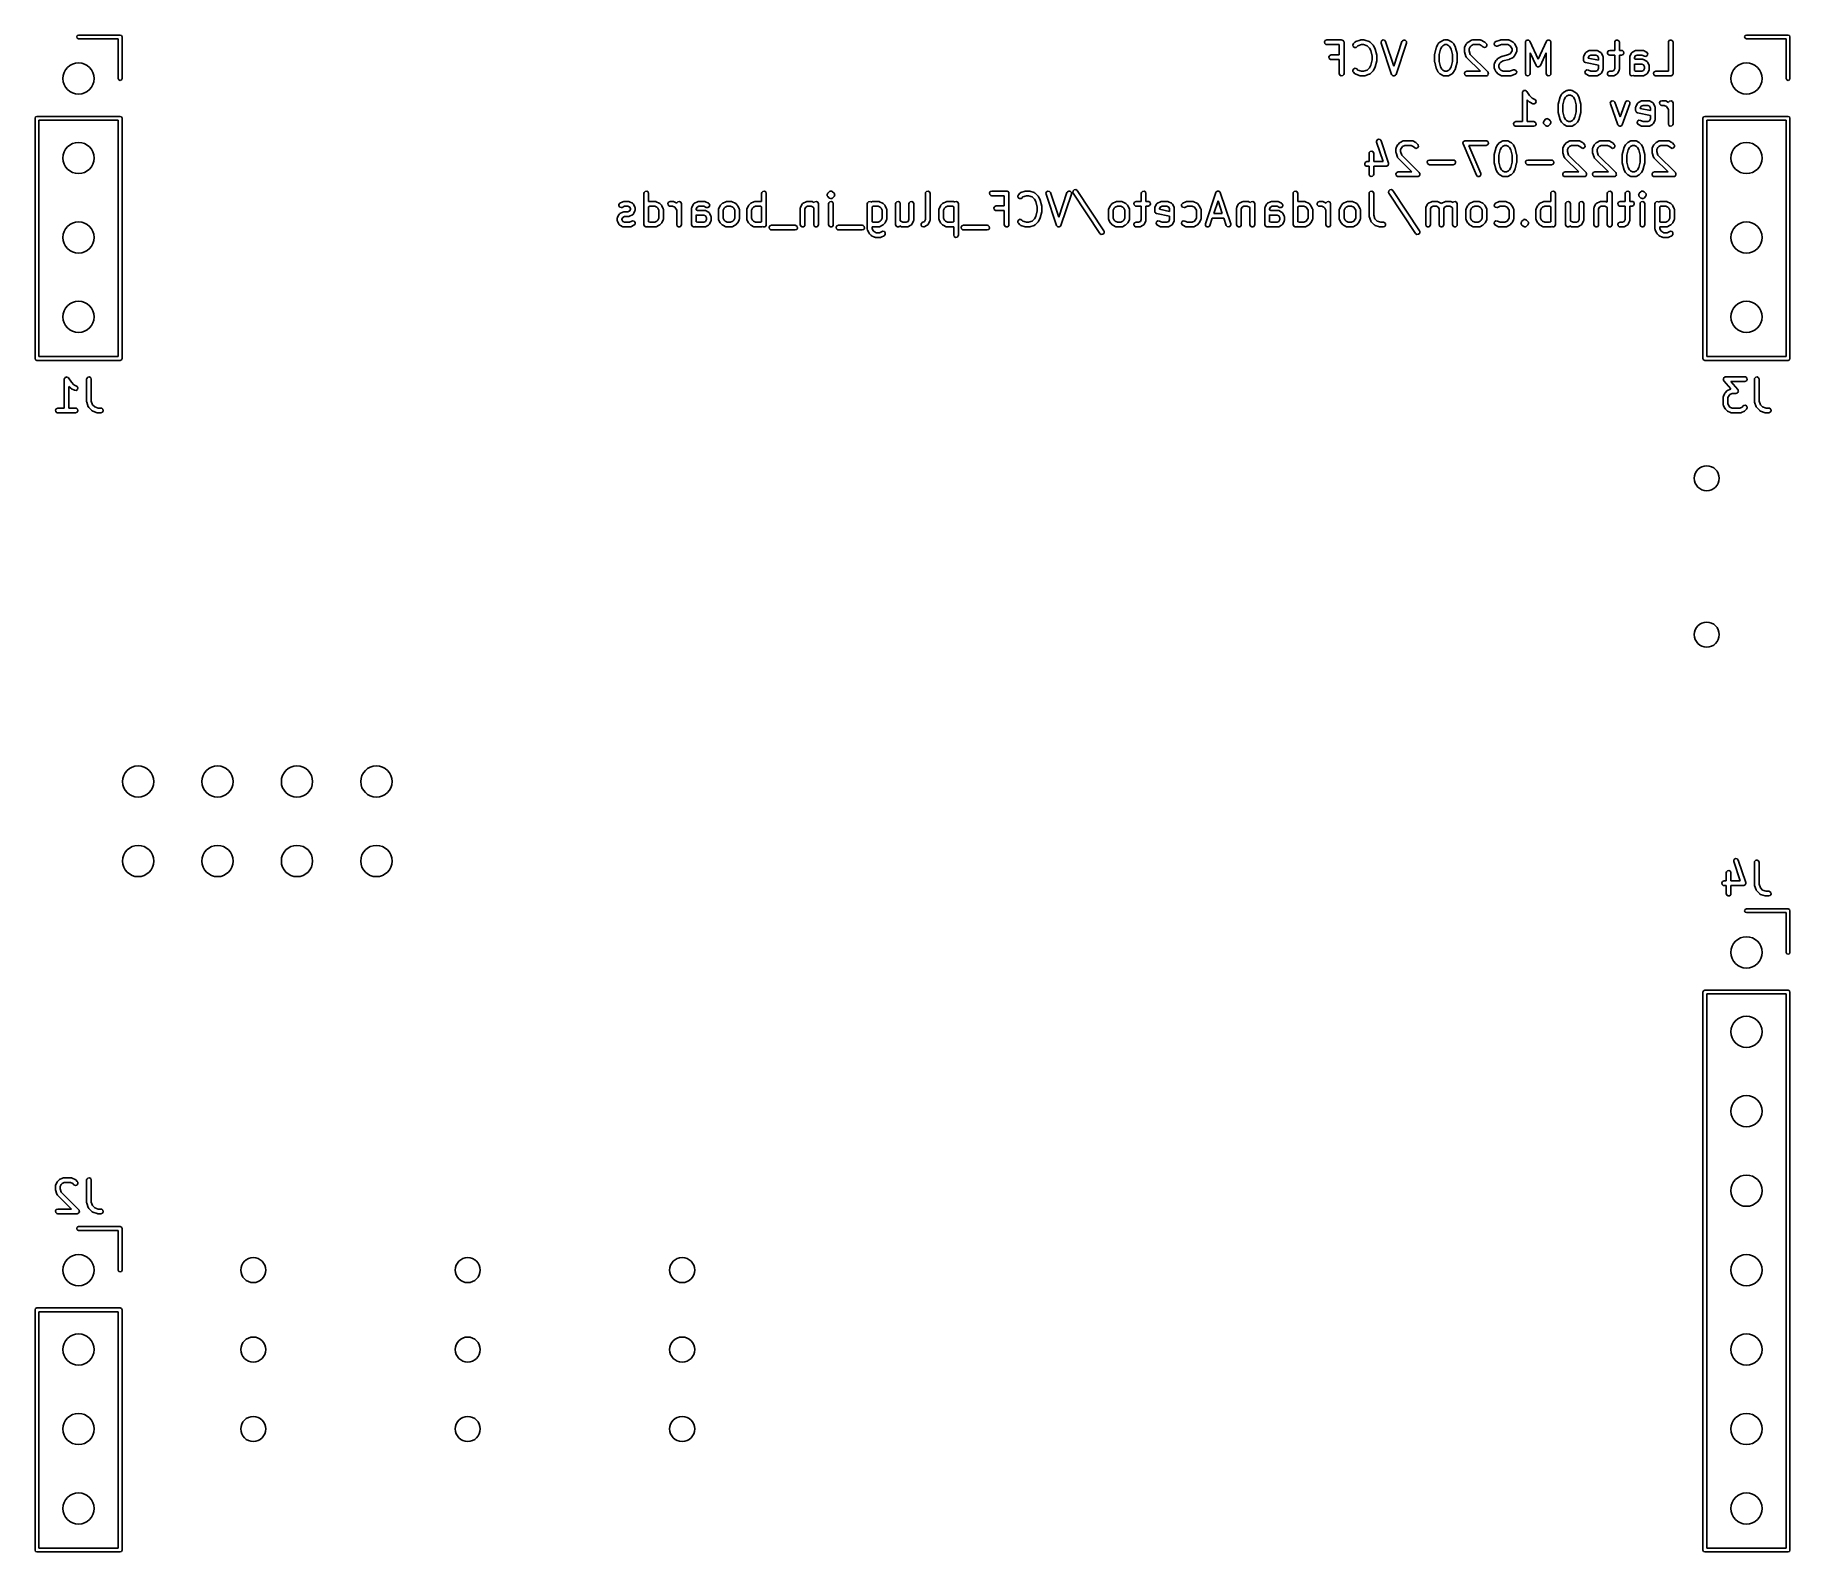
# Model space of a CAD drawing. Extents: x 123.7 to 179.8, y -122.7 to -74.2.
import ezdxf

# ---------------------------------------------------------------- set-up
doc = ezdxf.new("R2010")
doc.units = 0
doc.layers.add('BLACK', color=7, linetype='CONTINUOUS')

msp = doc.modelspace()

# ---------------------------------------------------------------- linework, layer by layer
at = {"layer": 'BLACK', "linetype": 'CONTINUOUS'}
for p, q in [((125.035, -74.235), (125.053, -74.1926)), ((125.053, -74.2774), (125.035, -74.235)), ((125.053, -74.1926), (125.095, -74.175)), ((125.095, -74.295), (125.053, -74.2774)), ((125.095, -74.175), (126.425, -74.175)), ((126.365, -74.295), (125.095, -74.295)), ((126.365, -75.565), (126.365, -74.295)), ((126.425, -74.175), (126.467, -74.1926)), ((126.467, -74.1926), (126.485, -74.235)), ((126.485, -74.235), (126.485, -75.565)), ((164.94, -74.3928), (164.965, -74.3483)), ((164.949, -74.4433), (164.94, -74.3928)), ((164.988, -74.4763), (164.949, -74.4433)), ((164.965, -74.3483), (165.014, -74.3308)), ((165.014, -74.4808), (164.988, -74.4763)), ((165.014, -74.3308), (165.49, -74.3308)), ((165.415, -74.4808), (165.014, -74.4808)), ((165.415, -74.807), (165.415, -74.4808)), ((165.49, -74.3308), (165.5, -74.3325)), ((165.5, -74.3325), (165.503, -74.3319)), ((165.503, -74.3319), (165.506, -74.3336)), ((165.506, -74.3336), (165.516, -74.3353)), ((165.516, -74.3353), (165.53, -74.3478)), ((165.53, -74.3478), (165.547, -74.3576)), ((165.547, -74.3576), (165.55, -74.3639)), ((165.55, -74.3639), (165.555, -74.3683)), ((165.555, -74.3683), (165.558, -74.3875)), ((165.558, -74.3875), (165.565, -74.4058)), ((165.565, -74.4058), (165.565, -75.4058)), ((165.844, -74.4945), (165.865, -74.448)), ((165.857, -74.544), (165.844, -74.4945)), ((165.899, -74.5735), (165.857, -74.544)), ((165.865, -74.448), (165.913, -74.4004)), ((165.95, -74.569), (165.899, -74.5735)), ((165.913, -74.4004), (165.934, -74.3854)), ((165.934, -74.3854), (165.939, -74.385)), ((165.939, -74.385), (165.942, -74.3822)), ((165.942, -74.3822), (166.085, -74.3346)), ((165.971, -74.5541), (165.95, -74.569)), ((166.007, -74.519), (165.971, -74.5541)), ((166.121, -74.4808), (166.007, -74.519)), ((166.085, -74.3346), (166.107, -74.3313)), ((166.107, -74.3313), (166.109, -74.3308)), ((166.109, -74.3308), (166.204, -74.3308)), ((166.192, -74.4808), (166.121, -74.4808)), ((166.307, -74.519), (166.192, -74.4808)), ((166.204, -74.3308), (166.226, -74.3347)), ((166.226, -74.3347), (166.228, -74.3346)), ((166.228, -74.3346), (166.371, -74.3822)), ((166.381, -74.5931), (166.307, -74.519)), ((166.371, -74.3822), (166.394, -74.3947)), ((166.419, -74.6701), (166.381, -74.5931)), ((166.394, -74.3947), (166.396, -74.3985)), ((166.396, -74.3985), (166.4, -74.4004)), ((166.4, -74.4004), (166.495, -74.4956)), ((166.495, -74.4956), (166.508, -74.514)), ((166.508, -74.514), (166.509, -74.5151)), ((166.509, -74.5151), (166.557, -74.6103)), ((166.557, -74.6103), (166.561, -74.6227)), ((166.561, -74.6227), (166.563, -74.6257)), ((166.563, -74.6257), (166.61, -74.8162)), ((166.748, -74.4037), (166.767, -74.356)), ((166.752, -74.4295), (166.748, -74.4037)), ((167.085, -75.4295), (166.752, -74.4295)), ((166.767, -74.356), (166.812, -74.3316)), ((166.812, -74.3316), (166.862, -74.3419)), ((166.862, -74.3419), (166.894, -74.3821)), ((166.894, -74.3821), (167.157, -75.1686)), ((167.157, -75.1686), (167.419, -74.3821)), ((167.561, -74.4295), (167.228, -75.4295)), ((167.419, -74.3821), (167.431, -74.3592)), ((167.431, -74.3592), (167.475, -74.3323)), ((167.475, -74.3323), (167.526, -74.3398)), ((167.526, -74.3398), (167.56, -74.3782)), ((167.56, -74.3782), (167.561, -74.4295)), ((168.465, -74.7685), (168.512, -74.5781)), ((168.512, -74.5781), (168.518, -74.5662)), ((168.518, -74.5627), (168.566, -74.4675)), ((168.518, -74.5662), (168.518, -74.5627)), ((168.566, -74.4675), (168.579, -74.4495)), ((168.579, -74.4495), (168.58, -74.448)), ((168.58, -74.448), (168.627, -74.4004)), ((168.656, -74.6224), (168.613, -74.796)), ((168.627, -74.4004), (168.646, -74.3875)), ((168.646, -74.3875), (168.647, -74.3863)), ((168.647, -74.3863), (168.742, -74.3387)), ((168.694, -74.5454), (168.656, -74.6224)), ((168.725, -74.515), (168.694, -74.5454)), ((168.793, -74.4808), (168.725, -74.515)), ((168.742, -74.3387), (168.767, -74.3313)), ((168.767, -74.3313), (168.771, -74.3323)), ((168.771, -74.3323), (168.776, -74.3308)), ((168.776, -74.3308), (168.871, -74.3308)), ((168.853, -74.4808), (168.793, -74.4808)), ((168.922, -74.515), (168.853, -74.4808)), ((168.871, -74.3308), (168.896, -74.3353)), ((168.896, -74.3353), (168.9, -74.3382)), ((168.9, -74.3382), (168.904, -74.3387)), ((168.904, -74.3387), (169, -74.3863)), ((168.952, -74.5454), (168.922, -74.515)), ((168.991, -74.6224), (168.952, -74.5454)), ((169.034, -74.796), (168.991, -74.6224)), ((169, -74.3863), (169.018, -74.3997)), ((169.018, -74.3997), (169.019, -74.4004)), ((169.019, -74.4004), (169.067, -74.448)), ((169.067, -74.448), (169.08, -74.4664)), ((169.08, -74.4664), (169.081, -74.4675)), ((169.081, -74.4675), (169.128, -74.5627)), ((169.128, -74.5627), (169.132, -74.5751)), ((169.132, -74.5751), (169.134, -74.5781)), ((169.134, -74.5781), (169.182, -74.7685)), ((169.415, -74.5963), (169.419, -74.5706)), ((169.415, -74.6915), (169.415, -74.5963)), ((169.419, -74.5706), (169.422, -74.5672)), ((169.422, -74.5672), (169.423, -74.5627)), ((169.423, -74.5627), (169.47, -74.4675)), ((169.47, -74.4675), (169.484, -74.4495)), ((169.484, -74.448), (169.532, -74.4004)), ((169.484, -74.4495), (169.484, -74.448)), ((169.532, -74.4004), (169.55, -74.3875)), ((169.55, -74.3875), (169.552, -74.3863)), ((169.552, -74.3863), (169.647, -74.3387)), ((169.599, -74.5454), (169.565, -74.614)), ((169.565, -74.614), (169.565, -74.6793)), ((169.63, -74.515), (169.599, -74.5454)), ((169.698, -74.4808), (169.63, -74.515)), ((169.647, -74.3387), (169.672, -74.3313)), ((169.672, -74.3313), (169.676, -74.3323)), ((169.676, -74.3323), (169.68, -74.3308)), ((169.68, -74.3308), (169.918, -74.3308)), ((169.901, -74.4808), (169.698, -74.4808)), ((169.969, -74.515), (169.901, -74.4808)), ((169.918, -74.3308), (169.944, -74.3353)), ((169.944, -74.3353), (169.948, -74.3382)), ((169.948, -74.3382), (169.952, -74.3387)), ((169.952, -74.3387), (170.047, -74.3863)), ((170.008, -74.5541), (169.969, -74.515)), ((170.055, -74.5757), (170.008, -74.5541)), ((170.047, -74.3863), (170.065, -74.3997)), ((170.104, -74.5625), (170.055, -74.5757)), ((170.065, -74.3997), (170.067, -74.4004)), ((170.067, -74.4004), (170.114, -74.448)), ((170.134, -74.5204), (170.104, -74.5625)), ((170.114, -74.448), (170.129, -74.4693)), ((170.129, -74.4693), (170.134, -74.5204)), ((170.368, -74.4644), (170.378, -74.4141)), ((170.393, -74.5095), (170.368, -74.4644)), ((170.378, -74.4141), (170.419, -74.3822)), ((170.44, -74.5284), (170.393, -74.5095)), ((170.419, -74.3822), (170.561, -74.3346)), ((170.466, -74.5246), (170.44, -74.5284)), ((170.597, -74.4808), (170.466, -74.5246)), ((170.561, -74.3346), (170.584, -74.3313)), ((170.584, -74.3313), (170.585, -74.3308)), ((170.585, -74.3308), (170.823, -74.3308)), ((170.806, -74.4808), (170.597, -74.4808)), ((170.874, -74.515), (170.806, -74.4808)), ((170.823, -74.3308), (170.849, -74.3353)), ((170.849, -74.3353), (170.852, -74.3382)), ((170.852, -74.3382), (170.857, -74.3387)), ((170.857, -74.3387), (170.952, -74.3863)), ((170.904, -74.5454), (170.874, -74.515)), ((170.939, -74.614), (170.904, -74.5454)), ((170.939, -74.6738), (170.939, -74.614)), ((170.952, -74.3863), (170.97, -74.3997)), ((170.97, -74.3997), (170.971, -74.4004)), ((170.971, -74.4004), (171.019, -74.448)), ((171.019, -74.448), (171.032, -74.4664)), ((171.032, -74.4664), (171.033, -74.4675)), ((171.033, -74.4675), (171.081, -74.5627)), ((171.081, -74.5627), (171.088, -74.5877)), ((171.088, -74.5877), (171.087, -74.592)), ((171.087, -74.592), (171.089, -74.5963)), ((171.089, -74.5963), (171.089, -74.6915)), ((171.367, -74.4058), (171.372, -74.3801)), ((171.367, -75.4058), (171.367, -74.4058)), ((171.372, -74.3801), (171.378, -74.3725)), ((171.378, -74.3725), (171.381, -74.3628)), ((171.381, -74.3628), (171.394, -74.3534)), ((171.394, -74.3534), (171.405, -74.3408)), ((171.405, -74.3408), (171.415, -74.3391)), ((171.415, -74.3391), (171.423, -74.3333)), ((171.423, -74.3333), (171.439, -74.3348)), ((171.439, -74.3348), (171.455, -74.3319)), ((171.455, -74.3319), (171.464, -74.3369)), ((171.464, -74.3369), (171.474, -74.3378)), ((171.474, -74.3378), (171.486, -74.3494)), ((171.486, -74.3494), (171.5, -74.3576)), ((171.5, -74.3576), (171.503, -74.367)), ((171.503, -74.367), (171.51, -74.3741)), ((171.51, -74.3741), (171.776, -74.9427)), ((171.776, -74.9427), (172.041, -74.3741)), ((172.041, -74.3741), (172.056, -74.3527)), ((172.056, -74.3527), (172.065, -74.3485)), ((172.065, -74.3485), (172.071, -74.3408)), ((172.071, -74.3408), (172.088, -74.338)), ((172.088, -74.338), (172.102, -74.3311)), ((172.102, -74.3311), (172.112, -74.3337)), ((172.112, -74.3337), (172.122, -74.3319)), ((172.122, -74.3319), (172.136, -74.3401)), ((172.136, -74.3401), (172.152, -74.3444)), ((172.152, -74.3444), (172.158, -74.3526)), ((172.158, -74.3526), (172.166, -74.3576)), ((172.166, -74.3576), (172.172, -74.373)), ((172.172, -74.373), (172.181, -74.3864)), ((172.181, -74.3864), (172.181, -74.3964)), ((172.181, -74.3964), (172.184, -74.4058)), ((172.184, -74.4058), (172.184, -75.4058)), ((174.224, -74.4058), (174.229, -74.3801)), ((174.224, -74.6641), (174.224, -74.4058)), ((174.229, -74.3801), (174.262, -74.3408)), ((174.262, -74.3408), (174.312, -74.3319)), ((174.312, -74.3319), (174.357, -74.3576)), ((174.357, -74.3576), (174.374, -74.4058)), ((174.374, -74.4058), (174.374, -74.6641)), ((175.939, -74.4058), (175.943, -74.3801)), ((175.939, -75.3308), (175.939, -74.4058)), ((175.943, -74.3801), (175.976, -74.3408)), ((175.976, -74.3408), (176.027, -74.3319)), ((176.027, -74.3319), (176.071, -74.3576)), ((176.071, -74.3576), (176.089, -74.4058)), ((176.089, -74.4058), (176.089, -75.4058)), ((178.375, -74.235), (178.393, -74.1926)), ((178.393, -74.2774), (178.375, -74.235)), ((178.393, -74.1926), (178.435, -74.175)), ((178.435, -74.295), (178.393, -74.2774)), ((178.435, -74.175), (179.765, -74.175)), ((179.705, -74.295), (178.435, -74.295)), ((179.705, -75.565), (179.705, -74.295)), ((179.765, -74.175), (179.807, -74.1926)), ((179.807, -74.1926), (179.825, -74.235)), ((179.825, -74.235), (179.825, -75.565)), ((165.083, -74.8689), (165.108, -74.8245)), ((165.092, -74.9195), (165.083, -74.8689)), ((165.131, -74.9524), (165.092, -74.9195)), ((165.108, -74.8245), (165.157, -74.807)), ((165.157, -74.957), (165.131, -74.9524)), ((165.157, -74.807), (165.415, -74.807)), ((165.415, -74.957), (165.157, -74.957)), ((165.415, -75.4058), (165.415, -74.957)), ((166.381, -75.2185), (166.419, -75.1415)), ((166.463, -74.8436), (166.419, -74.6701)), ((166.419, -75.1415), (166.463, -74.968)), ((166.463, -74.968), (166.463, -74.8436)), ((166.563, -75.1859), (166.557, -75.1977)), ((166.557, -75.1977), (166.557, -75.2012)), ((166.61, -74.9954), (166.563, -75.1859)), ((166.61, -74.8162), (166.611, -74.8311)), ((166.613, -74.9772), (166.61, -74.992)), ((166.61, -74.992), (166.61, -74.9954)), ((166.611, -74.8311), (166.613, -74.8344)), ((166.613, -74.8344), (166.613, -74.9772)), ((168.463, -74.7867), (168.465, -74.772)), ((168.463, -75.0248), (168.463, -74.7867)), ((168.464, -75.0281), (168.463, -75.0248)), ((168.465, -75.043), (168.464, -75.0281)), ((168.465, -74.772), (168.465, -74.7685)), ((168.512, -75.2335), (168.465, -75.043)), ((168.613, -74.796), (168.613, -75.0156)), ((168.613, -75.0156), (168.656, -75.1891)), ((168.656, -75.1891), (168.694, -75.2661)), ((168.952, -75.2661), (168.991, -75.1891)), ((168.991, -75.1891), (169.034, -75.0156)), ((169.034, -75.0156), (169.034, -74.796)), ((169.182, -75.043), (169.134, -75.2335)), ((169.184, -75.0248), (169.181, -75.0396)), ((169.181, -75.0396), (169.182, -75.043)), ((169.182, -74.7685), (169.183, -74.7835)), ((169.183, -74.7835), (169.184, -74.7867)), ((169.184, -74.7867), (169.184, -75.0248)), ((169.415, -74.693), (169.415, -74.6915)), ((169.419, -74.7152), (169.415, -74.693)), ((169.466, -74.8581), (169.419, -74.7152)), ((169.469, -74.8616), (169.466, -74.8581)), ((169.47, -74.866), (169.469, -74.8616)), ((169.484, -74.8874), (169.47, -74.866)), ((169.928, -75.3308), (169.484, -74.8874)), ((169.565, -74.6793), (169.603, -74.7938)), ((169.603, -74.7938), (170.162, -75.3527)), ((170.367, -75.1201), (170.372, -75.0944)), ((170.367, -75.2153), (170.367, -75.1201)), ((170.372, -75.0944), (170.375, -75.091)), ((170.375, -75.0865), (170.423, -74.9913)), ((170.375, -75.091), (170.375, -75.0865)), ((170.423, -74.9913), (170.436, -74.9733)), ((170.436, -74.9733), (170.437, -74.9718)), ((170.437, -74.9718), (170.484, -74.9242)), ((170.484, -74.9242), (170.503, -74.9113)), ((170.503, -74.9113), (170.504, -74.9101)), ((170.504, -74.9101), (170.599, -74.8625)), ((170.552, -75.0693), (170.517, -75.1378)), ((170.517, -75.1378), (170.517, -75.1976)), ((170.517, -75.1976), (170.552, -75.2661)), ((170.582, -75.0388), (170.552, -75.0693)), ((170.659, -75.0004), (170.582, -75.0388)), ((170.599, -74.8625), (170.612, -74.8588)), ((170.612, -74.8588), (170.615, -74.8568)), ((170.615, -74.8568), (170.797, -74.8112)), ((170.841, -74.9547), (170.659, -75.0004)), ((170.797, -74.8112), (170.874, -74.7727)), ((170.844, -74.9527), (170.841, -74.9547)), ((170.857, -74.9491), (170.844, -74.9527)), ((170.952, -74.9014), (170.857, -74.9491)), ((170.874, -74.7727), (170.904, -74.7423)), ((170.904, -74.7423), (170.939, -74.6738)), ((170.953, -74.9002), (170.952, -74.9014)), ((170.971, -74.8874), (170.953, -74.9002)), ((171.019, -74.8398), (170.971, -74.8874)), ((171.02, -74.8383), (171.019, -74.8398)), ((171.033, -74.8203), (171.02, -74.8383)), ((171.081, -74.725), (171.033, -74.8203)), ((171.084, -74.7171), (171.081, -74.7206)), ((171.081, -74.7206), (171.081, -74.725)), ((171.089, -74.6915), (171.084, -74.7171)), ((171.708, -75.1518), (171.517, -74.7438)), ((171.517, -74.7438), (171.517, -75.4058)), ((171.721, -75.1655), (171.708, -75.1518)), ((171.733, -75.1815), (171.721, -75.1655)), ((171.739, -75.1832), (171.733, -75.1815)), ((171.744, -75.188), (171.739, -75.1832)), ((171.763, -75.1897), (171.744, -75.188)), ((171.782, -75.1948), (171.763, -75.1897)), ((171.788, -75.1919), (171.782, -75.1948)), ((171.795, -75.1925), (171.788, -75.1919)), ((171.811, -75.1813), (171.795, -75.1925)), ((171.829, -75.1731), (171.811, -75.1813)), ((171.834, -75.165), (171.829, -75.1731)), ((171.837, -75.1631), (171.834, -75.165)), ((171.838, -75.1599), (171.837, -75.1631)), ((171.844, -75.1518), (171.838, -75.1599)), ((172.034, -74.7438), (171.844, -75.1518)), ((172.034, -75.4058), (172.034, -74.7438)), ((173.224, -74.882), (173.229, -74.8563)), ((173.224, -74.9772), (173.224, -74.882)), ((173.229, -74.9889), (173.224, -74.9772)), ((173.228, -75.0012), (173.229, -74.9889)), ((173.237, -75.0122), (173.228, -75.0012)), ((173.229, -74.8563), (173.232, -74.8529)), ((173.232, -74.8484), (173.28, -74.7532)), ((173.232, -74.8529), (173.232, -74.8484)), ((173.242, -75.0254), (173.237, -75.0122)), ((173.253, -75.0316), (173.242, -75.0254)), ((173.26, -75.0413), (173.253, -75.0316)), ((173.285, -75.0508), (173.26, -75.0413)), ((173.28, -74.7532), (173.295, -74.7323)), ((173.701, -75.1339), (173.285, -75.0508)), ((173.295, -74.7323), (173.306, -74.7278)), ((173.306, -74.7278), (173.313, -74.7197)), ((173.313, -74.7197), (173.409, -74.672)), ((173.403, -74.8426), (173.374, -74.8997)), ((173.374, -74.8997), (173.374, -74.9157)), ((173.374, -74.9157), (173.701, -74.981)), ((173.46, -74.8141), (173.403, -74.8426)), ((173.409, -74.672), (173.434, -74.6646)), ((173.434, -74.6646), (173.438, -74.6656)), ((173.438, -74.6656), (173.442, -74.6641)), ((173.442, -74.6641), (173.633, -74.6641)), ((173.615, -74.8141), (173.46, -74.8141)), ((173.672, -74.8426), (173.615, -74.8141)), ((173.633, -74.6641), (173.658, -74.6686)), ((173.658, -74.6686), (173.662, -74.6715)), ((173.662, -74.6715), (173.666, -74.672)), ((173.666, -74.672), (173.762, -74.7197)), ((173.701, -74.8997), (173.672, -74.8426)), ((173.701, -74.981), (173.701, -74.8997)), ((173.701, -75.2452), (173.701, -75.1339)), ((173.762, -74.7197), (173.782, -74.7352)), ((173.782, -74.7352), (173.787, -74.7455)), ((173.787, -74.7455), (173.795, -74.7532)), ((173.795, -74.7532), (173.843, -74.8484)), ((173.843, -74.8484), (173.85, -74.8734)), ((173.85, -74.8734), (173.849, -74.8778)), ((173.849, -74.8778), (173.851, -74.882)), ((173.851, -74.882), (173.851, -75.2629)), ((173.987, -74.7261), (174.013, -74.6817)), ((173.996, -74.7766), (173.987, -74.7261)), ((174.036, -74.8096), (173.996, -74.7766)), ((174.013, -74.6817), (174.061, -74.6641)), ((174.061, -74.8141), (174.036, -74.8096)), ((174.061, -74.6641), (174.224, -74.6641)), ((174.224, -74.8141), (174.061, -74.8141)), ((174.224, -75.2452), (174.224, -74.8141)), ((174.374, -74.6641), (174.442, -74.6641)), ((174.442, -74.8141), (174.374, -74.8141)), ((174.374, -74.8141), (174.374, -75.2629)), ((174.442, -74.6641), (174.468, -74.6686)), ((174.49, -74.7966), (174.442, -74.8141)), ((174.468, -74.6686), (174.507, -74.7016)), ((174.516, -74.7521), (174.49, -74.7966)), ((174.507, -74.7016), (174.516, -74.7521)), ((174.701, -74.882), (174.705, -74.8563)), ((174.701, -75.4058), (174.701, -74.882)), ((174.705, -74.8563), (174.708, -74.8529)), ((174.708, -74.8529), (174.709, -74.8484)), ((174.709, -74.8484), (174.756, -74.7532)), ((174.756, -74.7532), (174.772, -74.7323)), ((174.772, -74.7323), (174.782, -74.7278)), ((174.782, -74.7278), (174.79, -74.7197)), ((174.79, -74.7197), (174.885, -74.672)), ((174.879, -74.8426), (174.851, -74.8997)), ((174.851, -74.8997), (174.851, -74.9309)), ((174.851, -74.9309), (174.889, -74.9498)), ((174.871, -75.0998), (174.851, -75.0963)), ((174.851, -75.0963), (174.851, -75.3118)), ((175.091, -75.0998), (174.871, -75.0998)), ((174.936, -74.8141), (174.879, -74.8426)), ((174.885, -74.672), (174.91, -74.6646)), ((174.889, -74.9498), (175.109, -74.9498)), ((174.91, -74.6646), (174.914, -74.6656)), ((174.914, -74.6656), (174.918, -74.6641)), ((174.918, -74.6641), (175.109, -74.6641)), ((175.091, -74.8141), (174.936, -74.8141)), ((175.171, -74.8538), (175.091, -74.8141)), ((175.148, -75.1283), (175.091, -75.0998)), ((175.109, -74.6641), (175.135, -74.6686)), ((175.109, -74.9498), (175.135, -74.9544)), ((175.135, -74.6686), (175.138, -74.6715)), ((175.135, -74.9544), (175.138, -74.9572)), ((175.138, -74.6715), (175.142, -74.672)), ((175.138, -74.9572), (175.142, -74.9577)), ((175.142, -74.672), (175.238, -74.7197)), ((175.142, -74.9577), (175.238, -75.0054)), ((175.177, -75.1854), (175.148, -75.1283)), ((175.222, -74.8597), (175.171, -74.8538)), ((175.177, -75.2452), (175.177, -75.1854)), ((175.264, -74.8314), (175.222, -74.8597)), ((175.238, -74.7197), (175.259, -74.7352)), ((175.238, -75.0054), (175.259, -75.0209)), ((175.259, -74.7352), (175.279, -74.7822)), ((175.259, -75.0209), (175.263, -75.0312)), ((175.263, -75.0312), (175.271, -75.0389)), ((175.279, -74.7822), (175.264, -74.8314)), ((175.271, -75.0389), (175.319, -75.1341)), ((175.319, -75.1341), (175.326, -75.1591)), ((175.326, -75.1591), (175.325, -75.1635)), ((175.325, -75.1635), (175.327, -75.1677)), ((175.327, -75.1677), (175.327, -75.2629)), ((126.383, -75.6074), (126.365, -75.565)), ((126.425, -75.625), (126.383, -75.6074)), ((126.467, -75.6074), (126.425, -75.625)), ((126.485, -75.565), (126.467, -75.6074)), ((165.432, -75.454), (165.415, -75.4058)), ((165.477, -75.4796), (165.432, -75.454)), ((165.527, -75.4707), (165.477, -75.4796)), ((165.56, -75.4314), (165.527, -75.4707)), ((165.565, -75.4058), (165.56, -75.4314)), ((165.846, -75.2911), (165.875, -75.2491)), ((165.85, -75.3422), (165.846, -75.2911)), ((165.865, -75.3636), (165.85, -75.3422)), ((165.913, -75.4112), (165.865, -75.3636)), ((165.875, -75.2491), (165.925, -75.2358)), ((165.917, -75.4131), (165.913, -75.4112)), ((165.919, -75.4169), (165.917, -75.4131)), ((165.942, -75.4293), (165.919, -75.4169)), ((165.925, -75.2358), (165.971, -75.2575)), ((166.085, -75.4769), (165.942, -75.4293)), ((165.971, -75.2575), (166.007, -75.2926)), ((166.007, -75.2926), (166.121, -75.3308)), ((166.087, -75.4769), (166.085, -75.4769)), ((166.109, -75.4808), (166.087, -75.4769)), ((166.204, -75.4808), (166.109, -75.4808)), ((166.121, -75.3308), (166.192, -75.3308)), ((166.192, -75.3308), (166.307, -75.2926)), ((166.206, -75.4802), (166.204, -75.4808)), ((166.228, -75.4769), (166.206, -75.4802)), ((166.371, -75.4293), (166.228, -75.4769)), ((166.307, -75.2926), (166.381, -75.2185)), ((166.374, -75.4265), (166.371, -75.4293)), ((166.379, -75.4261), (166.374, -75.4265)), ((166.4, -75.4112), (166.379, -75.4261)), ((166.495, -75.316), (166.4, -75.4112)), ((166.496, -75.3145), (166.495, -75.316)), ((166.509, -75.2965), (166.496, -75.3145)), ((166.557, -75.2012), (166.509, -75.2965)), ((167.087, -75.4312), (167.085, -75.4295)), ((167.087, -75.4333), (167.087, -75.4312)), ((167.103, -75.4511), (167.087, -75.4333)), ((167.117, -75.4697), (167.103, -75.4511)), ((167.119, -75.4701), (167.117, -75.4697)), ((167.121, -75.4717), (167.119, -75.4701)), ((167.144, -75.4752), (167.121, -75.4717)), ((167.168, -75.48), (167.144, -75.4752)), ((167.169, -75.4789), (167.168, -75.48)), ((167.172, -75.4793), (167.169, -75.4789)), ((167.192, -75.4668), (167.172, -75.4793)), ((167.213, -75.4555), (167.192, -75.4668)), ((167.215, -75.4524), (167.213, -75.4535)), ((167.213, -75.4535), (167.213, -75.4555)), ((167.228, -75.4295), (167.215, -75.4524)), ((168.514, -75.2364), (168.512, -75.2335)), ((168.518, -75.2488), (168.514, -75.2364)), ((168.566, -75.3441), (168.518, -75.2488)), ((168.567, -75.3452), (168.566, -75.3441)), ((168.58, -75.3636), (168.567, -75.3452)), ((168.627, -75.4112), (168.58, -75.3636)), ((168.629, -75.4119), (168.627, -75.4112)), ((168.647, -75.4252), (168.629, -75.4119)), ((168.742, -75.4729), (168.647, -75.4252)), ((168.694, -75.2661), (168.725, -75.2965)), ((168.725, -75.2965), (168.793, -75.3308)), ((168.747, -75.4734), (168.742, -75.4729)), ((168.75, -75.4763), (168.747, -75.4734)), ((168.776, -75.4808), (168.75, -75.4763)), ((168.871, -75.4808), (168.776, -75.4808)), ((168.793, -75.3308), (168.853, -75.3308)), ((168.853, -75.3308), (168.922, -75.2965)), ((168.875, -75.4792), (168.871, -75.4808)), ((168.879, -75.4803), (168.875, -75.4792)), ((168.904, -75.4729), (168.879, -75.4803)), ((169, -75.4252), (168.904, -75.4729)), ((168.922, -75.2965), (168.952, -75.2661)), ((169.001, -75.4241), (169, -75.4252)), ((169.019, -75.4112), (169.001, -75.4241)), ((169.067, -75.3636), (169.019, -75.4112)), ((169.081, -75.3441), (169.067, -75.3621)), ((169.067, -75.3621), (169.067, -75.3636)), ((169.128, -75.2488), (169.081, -75.3441)), ((169.129, -75.2453), (169.128, -75.2488)), ((169.134, -75.2335), (169.129, -75.2453)), ((169.416, -75.3928), (169.442, -75.3483)), ((169.425, -75.4433), (169.416, -75.3928)), ((169.464, -75.4763), (169.425, -75.4433)), ((169.442, -75.3483), (169.49, -75.3308)), ((169.49, -75.4808), (169.464, -75.4763)), ((169.49, -75.3308), (169.928, -75.3308)), ((170.109, -75.4808), (169.49, -75.4808)), ((170.13, -75.4731), (170.109, -75.4808)), ((170.152, -75.4672), (170.13, -75.4731)), ((170.154, -75.4644), (170.152, -75.4672)), ((170.157, -75.4632), (170.154, -75.4644)), ((170.168, -75.4437), (170.157, -75.4632)), ((170.162, -75.3527), (170.171, -75.3662)), ((170.181, -75.4252), (170.168, -75.4437)), ((170.171, -75.3662), (170.174, -75.3683)), ((170.174, -75.3683), (170.174, -75.3703)), ((170.174, -75.3703), (170.177, -75.3741)), ((170.177, -75.3741), (170.179, -75.3966)), ((170.179, -75.3966), (170.183, -75.4188)), ((170.183, -75.4188), (170.181, -75.4218)), ((170.181, -75.4218), (170.181, -75.4252)), ((170.369, -75.2195), (170.367, -75.2153)), ((170.368, -75.2239), (170.369, -75.2195)), ((170.375, -75.2488), (170.368, -75.2239)), ((170.423, -75.3441), (170.375, -75.2488)), ((170.424, -75.3452), (170.423, -75.3441)), ((170.437, -75.3636), (170.424, -75.3452)), ((170.484, -75.4112), (170.437, -75.3636)), ((170.486, -75.4119), (170.484, -75.4112)), ((170.504, -75.4252), (170.486, -75.4119)), ((170.599, -75.4729), (170.504, -75.4252)), ((170.552, -75.2661), (170.582, -75.2965)), ((170.582, -75.2965), (170.65, -75.3308)), ((170.604, -75.4734), (170.599, -75.4729)), ((170.607, -75.4763), (170.604, -75.4734)), ((170.633, -75.4808), (170.607, -75.4763)), ((170.871, -75.4808), (170.633, -75.4808)), ((170.65, -75.3308), (170.859, -75.3308)), ((170.859, -75.3308), (170.99, -75.287)), ((170.872, -75.4802), (170.871, -75.4808)), ((170.895, -75.4769), (170.872, -75.4802)), ((171.037, -75.4293), (170.895, -75.4769)), ((170.99, -75.287), (171.016, -75.2832)), ((171.016, -75.2832), (171.063, -75.302)), ((171.078, -75.3974), (171.037, -75.4293)), ((171.063, -75.302), (171.088, -75.3472)), ((171.088, -75.3472), (171.078, -75.3974)), ((171.385, -75.454), (171.367, -75.4058)), ((171.429, -75.4796), (171.385, -75.454)), ((171.48, -75.4707), (171.429, -75.4796)), ((171.513, -75.4314), (171.48, -75.4707)), ((171.517, -75.4058), (171.513, -75.4314)), ((172.051, -75.454), (172.034, -75.4058)), ((172.096, -75.4796), (172.051, -75.454)), ((172.146, -75.4707), (172.096, -75.4796)), ((172.179, -75.4314), (172.146, -75.4707)), ((172.184, -75.4058), (172.179, -75.4314)), ((173.272, -75.3627), (173.287, -75.3135)), ((173.293, -75.4097), (173.272, -75.3627)), ((173.287, -75.3135), (173.33, -75.2852)), ((173.313, -75.4252), (173.293, -75.4097)), ((173.409, -75.4729), (173.313, -75.4252)), ((173.33, -75.2852), (173.381, -75.2911)), ((173.381, -75.2911), (173.46, -75.3308)), ((173.413, -75.4734), (173.409, -75.4729)), ((173.417, -75.4763), (173.413, -75.4734)), ((173.442, -75.4808), (173.417, -75.4763)), ((173.633, -75.4808), (173.442, -75.4808)), ((173.46, -75.3308), (173.615, -75.3308)), ((173.615, -75.3308), (173.672, -75.3023)), ((173.637, -75.4792), (173.633, -75.4808)), ((173.641, -75.4803), (173.637, -75.4792)), ((173.666, -75.4729), (173.641, -75.4803)), ((173.762, -75.4252), (173.666, -75.4729)), ((173.672, -75.3023), (173.701, -75.2452)), ((173.769, -75.4171), (173.762, -75.4252)), ((173.78, -75.4126), (173.769, -75.4171)), ((173.795, -75.3917), (173.78, -75.4126)), ((173.843, -75.2965), (173.795, -75.3917)), ((173.846, -75.2886), (173.843, -75.292)), ((173.843, -75.292), (173.843, -75.2965)), ((173.851, -75.2629), (173.846, -75.2886)), ((173.987, -75.3928), (174.013, -75.3483)), ((173.996, -75.4433), (173.987, -75.3928)), ((174.036, -75.4763), (173.996, -75.4433)), ((174.013, -75.3483), (174.061, -75.3308)), ((174.061, -75.4808), (174.036, -75.4763)), ((174.061, -75.3308), (174.139, -75.3308)), ((174.157, -75.4808), (174.061, -75.4808)), ((174.139, -75.3308), (174.196, -75.3023)), ((174.161, -75.4792), (174.157, -75.4808)), ((174.165, -75.4803), (174.161, -75.4792)), ((174.19, -75.4729), (174.165, -75.4803)), ((174.285, -75.4252), (174.19, -75.4729)), ((174.196, -75.3023), (174.224, -75.2452)), ((174.293, -75.4171), (174.285, -75.4252)), ((174.303, -75.4126), (174.293, -75.4171)), ((174.319, -75.3917), (174.303, -75.4126)), ((174.367, -75.2965), (174.319, -75.3917)), ((174.37, -75.2886), (174.367, -75.292)), ((174.367, -75.292), (174.367, -75.2965)), ((174.374, -75.2629), (174.37, -75.2886)), ((174.718, -75.454), (174.701, -75.4058)), ((174.763, -75.4796), (174.718, -75.454)), ((174.813, -75.4707), (174.763, -75.4796)), ((174.819, -75.4637), (174.813, -75.4707)), ((174.837, -75.4729), (174.819, -75.4637)), ((174.842, -75.4734), (174.837, -75.4729)), ((174.845, -75.4763), (174.842, -75.4734)), ((174.871, -75.4808), (174.845, -75.4763)), ((174.851, -75.3118), (174.889, -75.3308)), ((175.109, -75.4808), (174.871, -75.4808)), ((174.889, -75.3308), (175.091, -75.3308)), ((175.091, -75.3308), (175.148, -75.3023)), ((175.113, -75.4792), (175.109, -75.4808)), ((175.118, -75.4803), (175.113, -75.4792)), ((175.142, -75.4729), (175.118, -75.4803)), ((175.238, -75.4252), (175.142, -75.4729)), ((175.148, -75.3023), (175.177, -75.2452)), ((175.245, -75.4171), (175.238, -75.4252)), ((175.256, -75.4126), (175.245, -75.4171)), ((175.271, -75.3917), (175.256, -75.4126)), ((175.319, -75.2965), (175.271, -75.3917)), ((175.322, -75.2886), (175.319, -75.292)), ((175.319, -75.292), (175.319, -75.2965)), ((175.327, -75.2629), (175.322, -75.2886)), ((175.464, -75.3928), (175.489, -75.3483)), ((175.473, -75.4433), (175.464, -75.3928)), ((175.512, -75.4763), (175.473, -75.4433)), ((175.489, -75.3483), (175.538, -75.3308)), ((175.538, -75.4808), (175.512, -75.4763)), ((175.538, -75.3308), (175.939, -75.3308)), ((176.014, -75.4808), (175.538, -75.4808)), ((176.032, -75.4741), (176.014, -75.4808)), ((176.051, -75.4707), (176.032, -75.4741)), ((176.056, -75.4655), (176.051, -75.4707)), ((176.062, -75.4632), (176.056, -75.4655)), ((176.072, -75.4464), (176.062, -75.4632)), ((176.084, -75.4314), (176.072, -75.4464)), ((176.086, -75.4217), (176.084, -75.4314)), ((176.088, -75.4188), (176.086, -75.4217)), ((176.089, -75.4058), (176.087, -75.4155)), ((176.087, -75.4155), (176.088, -75.4188)), ((179.723, -75.6074), (179.705, -75.565)), ((179.765, -75.625), (179.723, -75.6074)), ((179.807, -75.6074), (179.765, -75.625)), ((179.825, -75.565), (179.807, -75.6074)), ((171.272, -76.0158), (171.277, -75.9901)), ((171.272, -76.9408), (171.272, -76.0158)), ((171.277, -75.9901), (171.279, -75.9868)), ((171.279, -75.9868), (171.28, -75.9825)), ((171.28, -75.9825), (171.296, -75.9675)), ((171.296, -75.9675), (171.31, -75.9508)), ((171.31, -75.9508), (171.314, -75.9501)), ((171.314, -75.9501), (171.317, -75.9471)), ((171.317, -75.9471), (171.339, -75.9457)), ((171.339, -75.9457), (171.36, -75.9419)), ((171.36, -75.9419), (171.364, -75.9441)), ((171.364, -75.9441), (171.368, -75.9438)), ((171.368, -75.9438), (171.386, -75.9567)), ((171.386, -75.9567), (171.404, -75.9676)), ((171.404, -75.9676), (171.406, -75.9716)), ((171.406, -75.9716), (171.409, -75.9742)), ((171.409, -75.9742), (171.501, -76.1109)), ((171.484, -76.3069), (171.422, -76.2445)), ((171.422, -76.2445), (171.422, -76.9408)), ((171.486, -76.3076), (171.484, -76.3069)), ((171.504, -76.321), (171.486, -76.3076)), ((171.501, -76.1109), (171.582, -76.1922)), ((171.599, -76.3686), (171.504, -76.321)), ((171.582, -76.1922), (171.666, -76.2344)), ((171.666, -76.2344), (171.687, -76.2499)), ((171.687, -76.2499), (171.708, -76.297)), ((171.708, -76.297), (171.693, -76.3462)), ((172.417, -76.3785), (172.465, -76.1881)), ((172.465, -76.1881), (172.47, -76.1762)), ((172.47, -76.1727), (172.518, -76.0775)), ((172.47, -76.1762), (172.47, -76.1727)), ((172.518, -76.0775), (172.531, -76.0595)), ((172.531, -76.0595), (172.532, -76.058)), ((172.532, -76.058), (172.58, -76.0104)), ((172.608, -76.2324), (172.565, -76.406)), ((172.58, -76.0104), (172.598, -75.9975)), ((172.598, -75.9975), (172.599, -75.9963)), ((172.599, -75.9963), (172.694, -75.9487)), ((172.647, -76.1554), (172.608, -76.2324)), ((172.677, -76.125), (172.647, -76.1554)), ((172.746, -76.0908), (172.677, -76.125)), ((172.694, -75.9487), (172.719, -75.9413)), ((172.719, -75.9413), (172.724, -75.9423)), ((172.724, -75.9423), (172.728, -75.9408)), ((172.728, -75.9408), (172.823, -75.9408)), ((172.806, -76.0908), (172.746, -76.0908)), ((172.874, -76.125), (172.806, -76.0908)), ((172.823, -75.9408), (172.849, -75.9453)), ((172.849, -75.9453), (172.852, -75.9482)), ((172.852, -75.9482), (172.857, -75.9487)), ((172.857, -75.9487), (172.952, -75.9963)), ((172.904, -76.1554), (172.874, -76.125)), ((172.943, -76.2324), (172.904, -76.1554)), ((172.986, -76.406), (172.943, -76.2324)), ((172.952, -75.9963), (172.97, -76.0097)), ((172.97, -76.0097), (172.971, -76.0104)), ((172.971, -76.0104), (173.019, -76.058)), ((173.019, -76.058), (173.032, -76.0764)), ((173.032, -76.0764), (173.033, -76.0775)), ((173.033, -76.0775), (173.081, -76.1727)), ((173.081, -76.1727), (173.084, -76.1851)), ((173.084, -76.1851), (173.086, -76.1881)), ((173.086, -76.1881), (173.134, -76.3785)), ((174.082, -76.3487), (174.099, -76.3006)), ((174.099, -76.3006), (174.144, -76.2752)), ((174.144, -76.2752), (174.194, -76.2844)), ((174.194, -76.2844), (174.227, -76.3239)), ((174.562, -76.3239), (174.575, -76.3013)), ((174.575, -76.3013), (174.619, -76.2753)), ((174.619, -76.2753), (174.67, -76.2839)), ((174.67, -76.2839), (174.703, -76.323)), ((174.703, -76.323), (174.703, -76.3743)), ((174.98, -76.3297), (175.075, -76.282)), ((175.075, -76.282), (175.1, -76.2746)), ((175.1, -76.2746), (175.105, -76.2756)), ((175.105, -76.2756), (175.109, -76.2741)), ((175.109, -76.2741), (175.299, -76.2741)), ((175.299, -76.2741), (175.325, -76.2786)), ((175.325, -76.2786), (175.329, -76.2815)), ((175.329, -76.2815), (175.333, -76.282)), ((175.333, -76.282), (175.428, -76.3297)), ((175.654, -76.3361), (175.68, -76.2917)), ((175.68, -76.2917), (175.728, -76.2741)), ((175.728, -76.2741), (175.823, -76.2741)), ((175.823, -76.2741), (175.849, -76.2786)), ((175.849, -76.2786), (175.852, -76.2815)), ((175.852, -76.2815), (175.857, -76.282)), ((175.857, -76.282), (175.943, -76.3251)), ((175.943, -76.3235), (175.976, -76.2842)), ((175.976, -76.2842), (176.027, -76.2753)), ((176.027, -76.2753), (176.071, -76.3009)), ((176.071, -76.3009), (176.089, -76.3491)), ((123.705, -76.835), (123.723, -76.7926)), ((123.705, -84.515), (123.705, -76.835)), ((123.723, -76.7926), (123.765, -76.775)), ((123.765, -76.775), (126.425, -76.775)), ((126.425, -76.775), (126.467, -76.7926)), ((126.467, -76.7926), (126.485, -76.835)), ((126.485, -76.835), (126.485, -84.515)), ((171.65, -76.3744), (171.599, -76.3686)), ((171.693, -76.3462), (171.65, -76.3744)), ((171.961, -76.9151), (172.008, -76.8675)), ((172.008, -76.8675), (172.016, -76.8618)), ((172.016, -76.8618), (172.018, -76.8591)), ((172.018, -76.8591), (172.022, -76.8582)), ((172.022, -76.8581), (172.024, -76.8556)), ((172.022, -76.8582), (172.022, -76.8581)), ((172.024, -76.8556), (172.026, -76.8552)), ((172.026, -76.8552), (172.03, -76.8526)), ((172.03, -76.8526), (172.049, -76.8509)), ((172.049, -76.8509), (172.068, -76.8458)), ((172.068, -76.8458), (172.071, -76.8473)), ((172.071, -76.8473), (172.074, -76.8467)), ((172.074, -76.8467), (172.077, -76.8484)), ((172.077, -76.8484), (172.081, -76.8481)), ((172.081, -76.8481), (172.097, -76.8593)), ((172.097, -76.8593), (172.114, -76.8675)), ((172.114, -76.8675), (172.162, -76.9151)), ((172.415, -76.3967), (172.417, -76.382)), ((172.415, -76.6348), (172.415, -76.3967)), ((172.416, -76.6381), (172.415, -76.6348)), ((172.417, -76.653), (172.416, -76.6381)), ((172.417, -76.382), (172.417, -76.3785)), ((172.465, -76.8435), (172.417, -76.653)), ((172.467, -76.8464), (172.465, -76.8435)), ((172.47, -76.8588), (172.467, -76.8464)), ((172.518, -76.9541), (172.47, -76.8588)), ((172.565, -76.406), (172.565, -76.6256)), ((172.565, -76.6256), (172.608, -76.7991)), ((172.608, -76.7991), (172.647, -76.8761)), ((172.647, -76.8761), (172.677, -76.9065)), ((172.874, -76.9065), (172.904, -76.8761)), ((172.904, -76.8761), (172.943, -76.7991)), ((172.943, -76.7991), (172.986, -76.6256)), ((172.986, -76.6256), (172.986, -76.406)), ((173.081, -76.8588), (173.033, -76.9541)), ((173.086, -76.8435), (173.081, -76.8553)), ((173.081, -76.8553), (173.081, -76.8588)), ((173.134, -76.653), (173.086, -76.8435)), ((173.134, -76.3785), (173.135, -76.3935)), ((173.136, -76.6348), (173.134, -76.6496)), ((173.134, -76.6496), (173.134, -76.653)), ((173.135, -76.3935), (173.136, -76.3967)), ((173.136, -76.3967), (173.136, -76.6348)), ((174.086, -76.3743), (174.082, -76.3487)), ((174.324, -77.041), (174.086, -76.3743)), ((174.227, -76.3239), (174.395, -76.7928)), ((174.395, -76.7928), (174.562, -76.3239)), ((174.703, -76.3743), (174.465, -77.041)), ((174.891, -76.492), (174.896, -76.4663)), ((174.891, -76.5872), (174.891, -76.492)), ((174.895, -76.5989), (174.891, -76.5872)), ((174.895, -76.6112), (174.895, -76.5989)), ((174.904, -76.6222), (174.895, -76.6112)), ((174.896, -76.4663), (174.898, -76.4629)), ((174.898, -76.4629), (174.899, -76.4584)), ((174.899, -76.4584), (174.947, -76.3632)), ((174.909, -76.6354), (174.904, -76.6222)), ((174.919, -76.6416), (174.909, -76.6354)), ((174.927, -76.6513), (174.919, -76.6416)), ((174.951, -76.6608), (174.927, -76.6513)), ((174.947, -76.3632), (174.962, -76.3423)), ((175.367, -76.7439), (174.951, -76.6608)), ((174.962, -76.3423), (174.972, -76.3378)), ((174.972, -76.3378), (174.98, -76.3297)), ((175.07, -76.4526), (175.041, -76.5097)), ((175.041, -76.5097), (175.041, -76.5257)), ((175.041, -76.5257), (175.367, -76.591)), ((175.127, -76.4241), (175.07, -76.4526)), ((175.282, -76.4241), (175.127, -76.4241)), ((175.339, -76.4526), (175.282, -76.4241)), ((175.367, -76.5097), (175.339, -76.4526)), ((175.339, -76.9123), (175.367, -76.8552)), ((175.367, -76.591), (175.367, -76.5097)), ((175.367, -76.8552), (175.367, -76.7439)), ((175.428, -76.3297), (175.449, -76.3452)), ((175.449, -76.3452), (175.454, -76.3555)), ((175.454, -76.3555), (175.462, -76.3632)), ((175.462, -76.3632), (175.509, -76.4584)), ((175.509, -76.4584), (175.517, -76.4834)), ((175.517, -76.8729), (175.513, -76.8986)), ((175.517, -76.4834), (175.516, -76.4878)), ((175.516, -76.4878), (175.517, -76.492)), ((175.517, -76.492), (175.517, -76.8729)), ((175.663, -76.3866), (175.654, -76.3361)), ((175.702, -76.4196), (175.663, -76.3866)), ((175.728, -76.4241), (175.702, -76.4196)), ((175.806, -76.4241), (175.728, -76.4241)), ((175.874, -76.4584), (175.806, -76.4241)), ((175.904, -76.4888), (175.874, -76.4584)), ((175.939, -76.5573), (175.904, -76.4888)), ((175.939, -77.0158), (175.939, -76.5573)), ((175.943, -76.3251), (175.943, -76.3235)), ((176.089, -76.3491), (176.089, -77.0158)), ((177.045, -76.835), (177.063, -76.7926)), ((177.045, -84.515), (177.045, -76.835)), ((177.063, -76.7926), (177.105, -76.775)), ((177.105, -76.775), (179.765, -76.775)), ((179.765, -76.775), (179.807, -76.7926)), ((179.807, -76.7926), (179.825, -76.835)), ((179.825, -76.835), (179.825, -84.515)), ((123.825, -76.895), (123.825, -84.455)), ((126.365, -76.895), (123.825, -76.895)), ((126.365, -84.455), (126.365, -76.895)), ((170.987, -77.0028), (171.013, -76.9583)), ((170.996, -77.0533), (170.987, -77.0028)), ((171.036, -77.0863), (170.996, -77.0533)), ((171.013, -76.9583), (171.061, -76.9408)), ((171.061, -77.0908), (171.036, -77.0863)), ((171.061, -76.9408), (171.272, -76.9408)), ((171.633, -77.0908), (171.061, -77.0908)), ((171.422, -76.9408), (171.633, -76.9408)), ((171.633, -76.9408), (171.658, -76.9453)), ((171.681, -77.0732), (171.633, -77.0908)), ((171.658, -76.9453), (171.698, -76.9783)), ((171.707, -77.0288), (171.681, -77.0732)), ((171.698, -76.9783), (171.707, -77.0288)), ((171.939, -76.9616), (171.942, -76.9555)), ((171.944, -76.9804), (171.939, -76.9616)), ((171.941, -76.9487), (171.952, -76.9328)), ((171.942, -76.9555), (171.941, -76.9487)), ((171.946, -76.9999), (171.944, -76.9804)), ((171.951, -77.008), (171.946, -76.9999)), ((171.952, -77.0112), (171.951, -77.008)), ((171.952, -76.9328), (171.961, -76.9151)), ((171.955, -77.0131), (171.952, -77.0112)), ((171.961, -77.0212), (171.955, -77.0131)), ((172.008, -77.0688), (171.961, -77.0212)), ((172.026, -77.077), (172.008, -77.0688)), ((172.042, -77.0882), (172.026, -77.077)), ((172.045, -77.0879), (172.042, -77.0882)), ((172.048, -77.0896), (172.045, -77.0879)), ((172.052, -77.089), (172.048, -77.0896)), ((172.055, -77.0905), (172.052, -77.089)), ((172.074, -77.0855), (172.055, -77.0905)), ((172.093, -77.0838), (172.074, -77.0855)), ((172.097, -77.0811), (172.093, -77.0838)), ((172.099, -77.0807), (172.097, -77.0811)), ((172.101, -77.0782), (172.099, -77.0807)), ((172.104, -77.0772), (172.101, -77.0781)), ((172.101, -77.0781), (172.101, -77.0782)), ((172.106, -77.0745), (172.104, -77.0772)), ((172.114, -77.0688), (172.106, -77.0745)), ((172.162, -77.0212), (172.114, -77.0688)), ((172.162, -76.9151), (172.168, -76.9232)), ((172.17, -77.0035), (172.162, -77.0212)), ((172.168, -76.9232), (172.17, -76.9251)), ((172.17, -76.9251), (172.171, -76.9284)), ((172.181, -76.9876), (172.17, -77.0035)), ((172.171, -76.9284), (172.177, -76.9365)), ((172.177, -76.9365), (172.179, -76.9559)), ((172.179, -76.9559), (172.184, -76.9747)), ((172.184, -76.9747), (172.181, -76.9808)), ((172.181, -76.9808), (172.181, -76.9876)), ((172.519, -76.9552), (172.518, -76.9541)), ((172.532, -76.9736), (172.519, -76.9552)), ((172.58, -77.0212), (172.532, -76.9736)), ((172.581, -77.0219), (172.58, -77.0212)), ((172.599, -77.0352), (172.581, -77.0219)), ((172.694, -77.0829), (172.599, -77.0352)), ((172.677, -76.9065), (172.746, -76.9408)), ((172.699, -77.0834), (172.694, -77.0829)), ((172.702, -77.0863), (172.699, -77.0834)), ((172.728, -77.0908), (172.702, -77.0863)), ((172.823, -77.0908), (172.728, -77.0908)), ((172.746, -76.9408), (172.806, -76.9408)), ((172.806, -76.9408), (172.874, -76.9065)), ((172.827, -77.0892), (172.823, -77.0908)), ((172.832, -77.0903), (172.827, -77.0892)), ((172.857, -77.0829), (172.832, -77.0903)), ((172.952, -77.0352), (172.857, -77.0829)), ((172.953, -77.0341), (172.952, -77.0352)), ((172.971, -77.0212), (172.953, -77.0341)), ((173.019, -76.9736), (172.971, -77.0212)), ((173.02, -76.9721), (173.019, -76.9736)), ((173.033, -76.9541), (173.02, -76.9721)), ((174.324, -77.0414), (174.324, -77.041)), ((174.324, -77.0419), (174.324, -77.0414)), ((174.341, -77.0611), (174.324, -77.0419)), ((174.357, -77.0805), (174.341, -77.0611)), ((174.357, -77.0806), (174.357, -77.0805)), ((174.358, -77.081), (174.357, -77.0806)), ((174.382, -77.0852), (174.358, -77.081)), ((174.407, -77.0897), (174.382, -77.0852)), ((174.408, -77.0895), (174.407, -77.0897)), ((174.43, -77.0768), (174.408, -77.0896)), ((174.408, -77.0896), (174.408, -77.0895)), ((174.452, -77.0643), (174.43, -77.0768)), ((174.465, -77.041), (174.452, -77.0636)), ((174.452, -77.0636), (174.452, -77.0639)), ((174.452, -77.0639), (174.452, -77.0643)), ((174.939, -76.9727), (174.953, -76.9235)), ((174.959, -77.0197), (174.939, -76.9727)), ((174.953, -76.9235), (174.996, -76.8952)), ((174.98, -77.0352), (174.959, -77.0197)), ((175.075, -77.0829), (174.98, -77.0352)), ((174.996, -76.8952), (175.047, -76.9011)), ((175.047, -76.9011), (175.127, -76.9408)), ((175.08, -77.0834), (175.075, -77.0829)), ((175.083, -77.0863), (175.08, -77.0834)), ((175.109, -77.0908), (175.083, -77.0863)), ((175.299, -77.0908), (175.109, -77.0908)), ((175.127, -76.9408), (175.282, -76.9408)), ((175.282, -76.9408), (175.339, -76.9123)), ((175.304, -77.0892), (175.299, -77.0908)), ((175.308, -77.0903), (175.304, -77.0892)), ((175.333, -77.0829), (175.308, -77.0903)), ((175.428, -77.0352), (175.333, -77.0829)), ((175.436, -77.0271), (175.428, -77.0352)), ((175.446, -77.0226), (175.436, -77.0271)), ((175.462, -77.0017), (175.446, -77.0226)), ((175.509, -76.9065), (175.462, -77.0017)), ((175.51, -76.902), (175.509, -76.9065)), ((175.513, -76.8986), (175.51, -76.902)), ((175.956, -77.064), (175.939, -77.0158)), ((176.001, -77.0896), (175.956, -77.064)), ((176.051, -77.0807), (176.001, -77.0896)), ((176.084, -77.0414), (176.051, -77.0807)), ((176.089, -77.0158), (176.084, -77.0414)), ((177.165, -76.895), (177.165, -84.455)), ((179.705, -76.895), (177.165, -76.895)), ((179.705, -84.455), (179.705, -76.895)), ((166.367, -77.9591), (166.372, -77.9335)), ((166.367, -78.2174), (166.367, -77.9591)), ((166.372, -77.9335), (166.405, -77.8942)), ((166.405, -77.8942), (166.455, -77.8853)), ((166.455, -77.8853), (166.5, -77.9109)), ((166.5, -77.9109), (166.517, -77.9591)), ((166.517, -77.9591), (166.517, -78.2174)), ((166.605, -77.5761), (166.624, -77.5284)), ((166.609, -77.6019), (166.605, -77.5761)), ((166.814, -78.2174), (166.609, -77.6019)), ((166.624, -77.5284), (166.669, -77.504)), ((166.669, -77.504), (166.72, -77.5143)), ((166.72, -77.5143), (166.752, -77.5544)), ((166.752, -77.5544), (166.99, -78.2687)), ((167.224, -77.8163), (167.229, -77.7906)), ((167.224, -77.9115), (167.224, -77.8163)), ((167.225, -77.913), (167.224, -77.9115)), ((167.228, -77.9352), (167.225, -77.913)), ((167.276, -78.0781), (167.228, -77.9352)), ((167.229, -77.7906), (167.232, -77.7872)), ((167.232, -77.7827), (167.28, -77.6875)), ((167.232, -77.7872), (167.232, -77.7827)), ((167.28, -77.6875), (167.293, -77.6695)), ((167.293, -77.6695), (167.294, -77.668)), ((167.294, -77.668), (167.342, -77.6204)), ((167.342, -77.6204), (167.36, -77.6075)), ((167.36, -77.6075), (167.361, -77.6063)), ((167.361, -77.6063), (167.456, -77.5587)), ((167.409, -77.7654), (167.374, -77.834)), ((167.374, -77.834), (167.374, -77.8993)), ((167.374, -77.8993), (167.413, -78.0138)), ((167.439, -77.735), (167.409, -77.7654)), ((167.508, -77.7008), (167.439, -77.735)), ((167.456, -77.5587), (167.481, -77.5513)), ((167.481, -77.5513), (167.486, -77.5523)), ((167.486, -77.5523), (167.49, -77.5508)), ((167.49, -77.5508), (167.728, -77.5508)), ((167.71, -77.7008), (167.508, -77.7008)), ((167.779, -77.735), (167.71, -77.7008)), ((167.728, -77.5508), (167.754, -77.5553)), ((167.754, -77.5553), (167.757, -77.5582)), ((167.757, -77.5582), (167.762, -77.5587)), ((167.762, -77.5587), (167.857, -77.6063)), ((167.818, -77.7741), (167.779, -77.735)), ((167.864, -77.7957), (167.818, -77.7741)), ((167.857, -77.6063), (167.875, -77.6197)), ((167.914, -77.7825), (167.864, -77.7957)), ((167.875, -77.6197), (167.876, -77.6204)), ((167.876, -77.6204), (167.924, -77.668)), ((167.943, -77.7404), (167.914, -77.7825)), ((167.924, -77.668), (167.939, -77.6893)), ((167.939, -77.6893), (167.943, -77.7404)), ((169.367, -77.63), (169.37, -77.6215)), ((169.373, -77.6553), (169.367, -77.63)), ((169.368, -77.6128), (169.377, -77.5976)), ((169.37, -77.6215), (169.368, -77.6128)), ((169.802, -78.6553), (169.373, -77.6553)), ((169.377, -77.5976), (169.382, -77.5809)), ((169.382, -77.5809), (169.39, -77.576)), ((169.39, -77.576), (169.394, -77.5683)), ((169.394, -77.5683), (169.411, -77.5623)), ((169.411, -77.5623), (169.425, -77.5528)), ((169.425, -77.5528), (169.434, -77.5538)), ((169.434, -77.5538), (169.442, -77.5508)), ((169.442, -77.5508), (170.109, -77.5508)), ((170.109, -77.7008), (169.556, -77.7008)), ((169.556, -77.7008), (169.94, -78.5962)), ((170.109, -77.5508), (170.135, -77.5553)), ((170.157, -77.6832), (170.109, -77.7008)), ((170.135, -77.5553), (170.174, -77.5883)), ((170.183, -77.6388), (170.157, -77.6832)), ((170.174, -77.5883), (170.183, -77.6388)), ((170.367, -78.0067), (170.37, -77.992)), ((170.367, -78.2448), (170.367, -78.0067)), ((170.37, -77.9885), (170.417, -77.7981)), ((170.37, -77.992), (170.37, -77.9885)), ((170.417, -77.7981), (170.422, -77.7862)), ((170.422, -77.7862), (170.423, -77.7827)), ((170.423, -77.7827), (170.47, -77.6875)), ((170.47, -77.6875), (170.484, -77.6695)), ((170.484, -77.668), (170.532, -77.6204)), ((170.484, -77.6695), (170.484, -77.668)), ((170.561, -77.8424), (170.517, -78.016)), ((170.532, -77.6204), (170.55, -77.6075)), ((170.55, -77.6075), (170.552, -77.6063)), ((170.552, -77.6063), (170.647, -77.5587)), ((170.599, -77.7654), (170.561, -77.8424)), ((170.63, -77.735), (170.599, -77.7654)), ((170.698, -77.7008), (170.63, -77.735)), ((170.647, -77.5587), (170.672, -77.5513)), ((170.672, -77.5513), (170.676, -77.5523)), ((170.676, -77.5523), (170.68, -77.5508)), ((170.68, -77.5508), (170.776, -77.5508)), ((170.758, -77.7008), (170.698, -77.7008)), ((170.826, -77.735), (170.758, -77.7008)), ((170.776, -77.5508), (170.801, -77.5553)), ((170.801, -77.5553), (170.805, -77.5582)), ((170.805, -77.5582), (170.809, -77.5587)), ((170.809, -77.5587), (170.904, -77.6063)), ((170.857, -77.7654), (170.826, -77.735)), ((170.895, -77.8424), (170.857, -77.7654)), ((170.939, -78.016), (170.895, -77.8424)), ((170.904, -77.6063), (170.922, -77.6197)), ((170.922, -77.6197), (170.924, -77.6204)), ((170.924, -77.6204), (170.971, -77.668)), ((170.971, -77.668), (170.984, -77.6864)), ((170.984, -77.6864), (170.986, -77.6875)), ((170.986, -77.6875), (171.033, -77.7827)), ((171.033, -77.7827), (171.037, -77.7951)), ((171.037, -77.7951), (171.039, -77.7981)), ((171.039, -77.7981), (171.086, -77.9885)), ((171.086, -77.9885), (171.088, -78.0035)), ((171.088, -78.0035), (171.089, -78.0067)), ((171.089, -78.0067), (171.089, -78.2448)), ((172.558, -77.8163), (172.562, -77.7906)), ((172.558, -77.9115), (172.558, -77.8163)), ((172.558, -77.913), (172.558, -77.9115)), ((172.562, -77.9352), (172.558, -77.913)), ((172.562, -77.7906), (172.565, -77.7872)), ((172.609, -78.0781), (172.562, -77.9352)), ((172.565, -77.7872), (172.566, -77.7827)), ((172.566, -77.7827), (172.613, -77.6875)), ((172.613, -77.6875), (172.627, -77.6695)), ((172.627, -77.668), (172.675, -77.6204)), ((172.627, -77.6695), (172.627, -77.668)), ((172.675, -77.6204), (172.693, -77.6075)), ((172.693, -77.6075), (172.694, -77.6063)), ((172.694, -77.6063), (172.79, -77.5587)), ((172.742, -77.7654), (172.708, -77.834)), ((172.708, -77.834), (172.708, -77.8993)), ((172.708, -77.8993), (172.746, -78.0138)), ((172.772, -77.735), (172.742, -77.7654)), ((172.841, -77.7008), (172.772, -77.735)), ((172.79, -77.5587), (172.815, -77.5513)), ((172.815, -77.5513), (172.819, -77.5523)), ((172.819, -77.5523), (172.823, -77.5508)), ((172.823, -77.5508), (173.061, -77.5508)), ((173.044, -77.7008), (172.841, -77.7008)), ((173.112, -77.735), (173.044, -77.7008)), ((173.061, -77.5508), (173.087, -77.5553)), ((173.087, -77.5553), (173.09, -77.5582)), ((173.09, -77.5582), (173.095, -77.5587)), ((173.095, -77.5587), (173.19, -77.6063)), ((173.151, -77.7741), (173.112, -77.735)), ((173.198, -77.7957), (173.151, -77.7741)), ((173.19, -77.6063), (173.208, -77.6197)), ((173.247, -77.7825), (173.198, -77.7957)), ((173.208, -77.6197), (173.21, -77.6204)), ((173.21, -77.6204), (173.257, -77.668)), ((173.277, -77.7404), (173.247, -77.7825)), ((173.257, -77.668), (173.272, -77.6893)), ((173.272, -77.6893), (173.277, -77.7404)), ((173.51, -77.8163), (173.515, -77.7906)), ((173.51, -77.9115), (173.51, -77.8163)), ((173.511, -77.913), (173.51, -77.9115)), ((173.514, -77.9352), (173.511, -77.913)), ((173.562, -78.0781), (173.514, -77.9352)), ((173.515, -77.7906), (173.518, -77.7872)), ((173.518, -77.7827), (173.566, -77.6875)), ((173.518, -77.7872), (173.518, -77.7827)), ((173.566, -77.6875), (173.579, -77.6695)), ((173.579, -77.6695), (173.58, -77.668)), ((173.58, -77.668), (173.627, -77.6204)), ((173.627, -77.6204), (173.646, -77.6075)), ((173.646, -77.6075), (173.647, -77.6063)), ((173.647, -77.6063), (173.742, -77.5587)), ((173.694, -77.7654), (173.66, -77.834)), ((173.66, -77.834), (173.66, -77.8993)), ((173.66, -77.8993), (173.698, -78.0138)), ((173.725, -77.735), (173.694, -77.7654)), ((173.793, -77.7008), (173.725, -77.735)), ((173.742, -77.5587), (173.767, -77.5513)), ((173.767, -77.5513), (173.771, -77.5523)), ((173.771, -77.5523), (173.776, -77.5508)), ((173.776, -77.5508), (174.014, -77.5508)), ((173.996, -77.7008), (173.793, -77.7008)), ((174.065, -77.735), (173.996, -77.7008)), ((174.014, -77.5508), (174.039, -77.5553)), ((174.039, -77.5553), (174.043, -77.5582)), ((174.043, -77.5582), (174.047, -77.5587)), ((174.047, -77.5587), (174.142, -77.6063)), ((174.104, -77.7741), (174.065, -77.735)), ((174.15, -77.7957), (174.104, -77.7741)), ((174.142, -77.6063), (174.16, -77.6197)), ((174.2, -77.7825), (174.15, -77.7957)), ((174.16, -77.6197), (174.162, -77.6204)), ((174.162, -77.6204), (174.21, -77.668)), ((174.229, -77.7404), (174.2, -77.7825)), ((174.21, -77.668), (174.225, -77.6893)), ((174.225, -77.6893), (174.229, -77.7404)), ((174.463, -78.0067), (174.465, -77.992)), ((174.463, -78.2448), (174.463, -78.0067)), ((174.465, -77.9885), (174.512, -77.7981)), ((174.465, -77.992), (174.465, -77.9885)), ((174.512, -77.7981), (174.518, -77.7862)), ((174.518, -77.7827), (174.566, -77.6875)), ((174.518, -77.7862), (174.518, -77.7827)), ((174.566, -77.6875), (174.579, -77.6695)), ((174.579, -77.6695), (174.58, -77.668)), ((174.58, -77.668), (174.627, -77.6204)), ((174.656, -77.8424), (174.613, -78.016)), ((174.627, -77.6204), (174.646, -77.6075)), ((174.646, -77.6075), (174.647, -77.6063)), ((174.647, -77.6063), (174.742, -77.5587)), ((174.694, -77.7654), (174.656, -77.8424)), ((174.725, -77.735), (174.694, -77.7654)), ((174.793, -77.7008), (174.725, -77.735)), ((174.742, -77.5587), (174.767, -77.5513)), ((174.767, -77.5513), (174.771, -77.5523)), ((174.771, -77.5523), (174.776, -77.5508)), ((174.776, -77.5508), (174.871, -77.5508)), ((174.853, -77.7008), (174.793, -77.7008)), ((174.922, -77.735), (174.853, -77.7008)), ((174.871, -77.5508), (174.896, -77.5553)), ((174.896, -77.5553), (174.9, -77.5582)), ((174.9, -77.5582), (174.904, -77.5587)), ((174.904, -77.5587), (175, -77.6063)), ((174.952, -77.7654), (174.922, -77.735)), ((174.991, -77.8424), (174.952, -77.7654)), ((175.034, -78.016), (174.991, -77.8424)), ((175, -77.6063), (175.018, -77.6197)), ((175.018, -77.6197), (175.019, -77.6204)), ((175.019, -77.6204), (175.067, -77.668)), ((175.067, -77.668), (175.08, -77.6864)), ((175.08, -77.6864), (175.081, -77.6875)), ((175.081, -77.6875), (175.128, -77.7827)), ((175.128, -77.7827), (175.132, -77.7951)), ((175.132, -77.7951), (175.134, -77.7981)), ((175.134, -77.7981), (175.182, -77.9885)), ((175.182, -77.9885), (175.183, -78.0035)), ((175.183, -78.0035), (175.184, -78.0067)), ((175.184, -78.0067), (175.184, -78.2448)), ((175.415, -77.8163), (175.419, -77.7906)), ((175.415, -77.9115), (175.415, -77.8163)), ((175.415, -77.913), (175.415, -77.9115)), ((175.419, -77.9352), (175.415, -77.913)), ((175.419, -77.7906), (175.422, -77.7872)), ((175.466, -78.0781), (175.419, -77.9352)), ((175.422, -77.7872), (175.423, -77.7827)), ((175.423, -77.7827), (175.47, -77.6875)), ((175.47, -77.6875), (175.484, -77.6695)), ((175.484, -77.668), (175.532, -77.6204)), ((175.484, -77.6695), (175.484, -77.668)), ((175.532, -77.6204), (175.55, -77.6075)), ((175.55, -77.6075), (175.552, -77.6063)), ((175.552, -77.6063), (175.647, -77.5587)), ((175.599, -77.7654), (175.565, -77.834)), ((175.565, -77.834), (175.565, -77.8993)), ((175.565, -77.8993), (175.603, -78.0138)), ((175.63, -77.735), (175.599, -77.7654)), ((175.698, -77.7008), (175.63, -77.735)), ((175.647, -77.5587), (175.672, -77.5513)), ((175.672, -77.5513), (175.676, -77.5523)), ((175.676, -77.5523), (175.68, -77.5508)), ((175.68, -77.5508), (175.918, -77.5508)), ((175.901, -77.7008), (175.698, -77.7008)), ((175.969, -77.735), (175.901, -77.7008)), ((175.918, -77.5508), (175.944, -77.5553)), ((175.944, -77.5553), (175.948, -77.5582)), ((175.948, -77.5582), (175.952, -77.5587)), ((175.952, -77.5587), (176.047, -77.6063)), ((176.008, -77.7741), (175.969, -77.735)), ((176.055, -77.7957), (176.008, -77.7741)), ((176.047, -77.6063), (176.065, -77.6197)), ((176.104, -77.7825), (176.055, -77.7957)), ((176.065, -77.6197), (176.067, -77.6204)), ((176.067, -77.6204), (176.114, -77.668)), ((176.134, -77.7404), (176.104, -77.7825)), ((176.114, -77.668), (176.129, -77.6893)), ((176.129, -77.6893), (176.134, -77.7404)), ((166.226, -78.2794), (166.251, -78.235)), ((166.234, -78.3299), (166.226, -78.2794)), ((166.274, -78.3629), (166.234, -78.3299)), ((166.251, -78.235), (166.299, -78.2174)), ((166.299, -78.3674), (166.274, -78.3629)), ((166.299, -78.2174), (166.367, -78.2174)), ((166.367, -78.3674), (166.299, -78.3674)), ((166.367, -78.6258), (166.367, -78.3674)), ((166.517, -78.2174), (166.814, -78.2174)), ((166.918, -78.3674), (166.517, -78.3674)), ((166.517, -78.3674), (166.517, -78.6258)), ((166.924, -78.3655), (166.918, -78.3674)), ((166.929, -78.3666), (166.924, -78.3655)), ((166.947, -78.3569), (166.929, -78.3666)), ((166.967, -78.3499), (166.947, -78.3569)), ((166.97, -78.3449), (166.967, -78.3499)), ((166.975, -78.3422), (166.97, -78.3449)), ((166.982, -78.3232), (166.975, -78.3422)), ((166.992, -78.3055), (166.982, -78.3232)), ((166.99, -78.2687), (166.993, -78.2945)), ((166.993, -78.2945), (166.991, -78.2998)), ((166.991, -78.2998), (166.992, -78.3055)), ((167.251, -78.5683), (167.299, -78.5508)), ((167.279, -78.0816), (167.276, -78.0781)), ((167.279, -78.086), (167.279, -78.0816)), ((167.294, -78.1074), (167.279, -78.086)), ((167.737, -78.5508), (167.294, -78.1074)), ((167.299, -78.5508), (167.737, -78.5508)), ((167.413, -78.0138), (167.971, -78.5727)), ((168.226, -78.2318), (168.251, -78.1874)), ((168.234, -78.2823), (168.226, -78.2318)), ((168.274, -78.3153), (168.234, -78.2823)), ((168.251, -78.1874), (168.299, -78.1698)), ((168.299, -78.3198), (168.274, -78.3153)), ((168.299, -78.1698), (169.061, -78.1698)), ((169.061, -78.3198), (168.299, -78.3198)), ((169.061, -78.1698), (169.087, -78.1744)), ((169.11, -78.3023), (169.061, -78.3198)), ((169.087, -78.1744), (169.126, -78.2073)), ((169.135, -78.2579), (169.11, -78.3023)), ((169.126, -78.2073), (169.135, -78.2579)), ((170.368, -78.2481), (170.367, -78.2448)), ((170.37, -78.263), (170.368, -78.2481)), ((170.417, -78.4535), (170.37, -78.263)), ((170.419, -78.4564), (170.417, -78.4535)), ((170.423, -78.4688), (170.419, -78.4564)), ((170.47, -78.5641), (170.423, -78.4688)), ((170.472, -78.5652), (170.47, -78.5641)), ((170.484, -78.5836), (170.472, -78.5652)), ((170.517, -78.016), (170.517, -78.2356)), ((170.517, -78.2356), (170.561, -78.4091)), ((170.561, -78.4091), (170.599, -78.4861)), ((170.599, -78.4861), (170.63, -78.5165)), ((170.63, -78.5165), (170.698, -78.5508)), ((170.698, -78.5508), (170.758, -78.5508)), ((170.758, -78.5508), (170.826, -78.5165)), ((170.826, -78.5165), (170.857, -78.4861)), ((170.857, -78.4861), (170.895, -78.4091)), ((170.895, -78.4091), (170.939, -78.2356)), ((170.939, -78.2356), (170.939, -78.016)), ((170.986, -78.5641), (170.972, -78.5821)), ((171.033, -78.4688), (170.986, -78.5641)), ((171.034, -78.4653), (171.033, -78.4688)), ((171.039, -78.4535), (171.034, -78.4653)), ((171.086, -78.263), (171.039, -78.4535)), ((171.089, -78.2448), (171.086, -78.2596)), ((171.086, -78.2596), (171.086, -78.263)), ((171.368, -78.2318), (171.394, -78.1874)), ((171.377, -78.2823), (171.368, -78.2318)), ((171.417, -78.3153), (171.377, -78.2823)), ((171.394, -78.1874), (171.442, -78.1698)), ((171.442, -78.3198), (171.417, -78.3153)), ((171.442, -78.1698), (172.204, -78.1698)), ((172.204, -78.3198), (171.442, -78.3198)), ((172.204, -78.1698), (172.23, -78.1744)), ((172.252, -78.3023), (172.204, -78.3198)), ((172.23, -78.1744), (172.269, -78.2073)), ((172.278, -78.2579), (172.252, -78.3023)), ((172.269, -78.2073), (172.278, -78.2579)), ((172.585, -78.5683), (172.633, -78.5508)), ((172.612, -78.0816), (172.609, -78.0781)), ((172.612, -78.086), (172.612, -78.0816)), ((172.627, -78.1074), (172.612, -78.086)), ((173.071, -78.5508), (172.627, -78.1074)), ((172.633, -78.5508), (173.071, -78.5508)), ((172.746, -78.0138), (173.305, -78.5727)), ((173.537, -78.5683), (173.585, -78.5508)), ((173.564, -78.0816), (173.562, -78.0781)), ((173.565, -78.086), (173.564, -78.0816)), ((173.58, -78.1074), (173.565, -78.086)), ((174.023, -78.5508), (173.58, -78.1074)), ((173.585, -78.5508), (174.023, -78.5508)), ((173.698, -78.0138), (174.257, -78.5727)), ((174.464, -78.2481), (174.463, -78.2448)), ((174.465, -78.263), (174.464, -78.2481)), ((174.512, -78.4535), (174.465, -78.263)), ((174.514, -78.4564), (174.512, -78.4535)), ((174.518, -78.4688), (174.514, -78.4564)), ((174.566, -78.5641), (174.518, -78.4688)), ((174.567, -78.5652), (174.566, -78.5641)), ((174.58, -78.5836), (174.567, -78.5652)), ((174.613, -78.016), (174.613, -78.2356)), ((174.613, -78.2356), (174.656, -78.4091)), ((174.656, -78.4091), (174.694, -78.4861)), ((174.694, -78.4861), (174.725, -78.5165)), ((174.725, -78.5165), (174.793, -78.5508)), ((174.793, -78.5508), (174.853, -78.5508)), ((174.853, -78.5508), (174.922, -78.5165)), ((174.922, -78.5165), (174.952, -78.4861)), ((174.952, -78.4861), (174.991, -78.4091)), ((174.991, -78.4091), (175.034, -78.2356)), ((175.034, -78.2356), (175.034, -78.016)), ((175.081, -78.5641), (175.067, -78.5821)), ((175.128, -78.4688), (175.081, -78.5641)), ((175.129, -78.4653), (175.128, -78.4688)), ((175.134, -78.4535), (175.129, -78.4653)), ((175.182, -78.263), (175.134, -78.4535)), ((175.184, -78.2448), (175.181, -78.2596)), ((175.181, -78.2596), (175.182, -78.263)), ((175.442, -78.5683), (175.49, -78.5508)), ((175.469, -78.0816), (175.466, -78.0781)), ((175.47, -78.086), (175.469, -78.0816)), ((175.484, -78.1074), (175.47, -78.086)), ((175.928, -78.5508), (175.484, -78.1074)), ((175.49, -78.5508), (175.928, -78.5508)), ((175.603, -78.0138), (176.162, -78.5727)), ((156.899, -79.1549), (156.936, -79.1195)), ((156.936, -79.1195), (156.987, -79.1162)), ((156.987, -79.1162), (157.028, -79.1466)), ((166.385, -78.674), (166.367, -78.6258)), ((166.429, -78.6996), (166.385, -78.674)), ((166.48, -78.6907), (166.429, -78.6996)), ((166.513, -78.6514), (166.48, -78.6907)), ((166.517, -78.6258), (166.513, -78.6514)), ((166.994, -79.1549), (167.031, -79.1195)), ((167.031, -79.1195), (167.082, -79.1162)), ((167.082, -79.1162), (167.124, -79.1466)), ((167.226, -78.6128), (167.251, -78.5683)), ((167.234, -78.6633), (167.226, -78.6128)), ((167.274, -78.6963), (167.234, -78.6633)), ((167.299, -78.7008), (167.274, -78.6963)), ((167.918, -78.7008), (167.299, -78.7008)), ((167.94, -78.6931), (167.918, -78.7008)), ((167.961, -78.6872), (167.94, -78.6931)), ((167.963, -78.6844), (167.961, -78.6872)), ((167.967, -78.6832), (167.963, -78.6844)), ((167.978, -78.6637), (167.967, -78.6832)), ((167.971, -78.5727), (167.981, -78.5862)), ((167.991, -78.6452), (167.978, -78.6637)), ((167.981, -78.5862), (167.983, -78.5883)), ((167.983, -78.5883), (167.984, -78.5903)), ((167.984, -78.5903), (167.986, -78.5941)), ((167.986, -78.5941), (167.988, -78.6166)), ((167.988, -78.6166), (167.992, -78.6388)), ((167.992, -78.6388), (167.991, -78.6418)), ((167.991, -78.6418), (167.991, -78.6452)), ((169.837, -78.6927), (169.802, -78.6553)), ((169.888, -78.6988), (169.837, -78.6927)), ((169.931, -78.6707), (169.888, -78.6988)), ((169.946, -78.6216), (169.931, -78.6707)), ((169.94, -78.5962), (169.946, -78.6216)), ((170.532, -78.6312), (170.484, -78.5836)), ((170.534, -78.6319), (170.532, -78.6312)), ((170.552, -78.6452), (170.534, -78.6319)), ((170.647, -78.6929), (170.552, -78.6452)), ((170.651, -78.6934), (170.647, -78.6929)), ((170.655, -78.6963), (170.651, -78.6934)), ((170.68, -78.7008), (170.655, -78.6963)), ((170.776, -78.7008), (170.68, -78.7008)), ((170.78, -78.6992), (170.776, -78.7008)), ((170.784, -78.7003), (170.78, -78.6992)), ((170.809, -78.6929), (170.784, -78.7003)), ((170.904, -78.6452), (170.809, -78.6929)), ((170.906, -78.6441), (170.904, -78.6452)), ((170.924, -78.6312), (170.906, -78.6441)), ((170.971, -78.5836), (170.924, -78.6312)), ((170.972, -78.5821), (170.971, -78.5836)), ((172.559, -78.6128), (172.585, -78.5683)), ((172.568, -78.6633), (172.559, -78.6128)), ((172.607, -78.6963), (172.568, -78.6633)), ((172.633, -78.7008), (172.607, -78.6963)), ((173.252, -78.7008), (172.633, -78.7008)), ((173.273, -78.6931), (173.252, -78.7008)), ((173.295, -78.6872), (173.273, -78.6931)), ((173.297, -78.6844), (173.295, -78.6872)), ((173.3, -78.6832), (173.297, -78.6844)), ((173.311, -78.6637), (173.3, -78.6832)), ((173.305, -78.5727), (173.314, -78.5862)), ((173.324, -78.6452), (173.311, -78.6637)), ((173.314, -78.5862), (173.317, -78.5883)), ((173.317, -78.5883), (173.317, -78.5903)), ((173.317, -78.5903), (173.32, -78.5941)), ((173.32, -78.5941), (173.322, -78.6166)), ((173.322, -78.6166), (173.326, -78.6388)), ((173.326, -78.6388), (173.324, -78.6418)), ((173.324, -78.6418), (173.324, -78.6452)), ((173.511, -78.6128), (173.537, -78.5683)), ((173.52, -78.6633), (173.511, -78.6128)), ((173.559, -78.6963), (173.52, -78.6633)), ((173.585, -78.7008), (173.559, -78.6963)), ((174.204, -78.7008), (173.585, -78.7008)), ((174.225, -78.6931), (174.204, -78.7008)), ((174.247, -78.6872), (174.225, -78.6931)), ((174.249, -78.6844), (174.247, -78.6872)), ((174.252, -78.6832), (174.249, -78.6844)), ((174.264, -78.6637), (174.252, -78.6832)), ((174.257, -78.5727), (174.267, -78.5862)), ((174.277, -78.6452), (174.264, -78.6637)), ((174.267, -78.5862), (174.269, -78.5883)), ((174.269, -78.5883), (174.269, -78.5903)), ((174.269, -78.5903), (174.272, -78.5941)), ((174.272, -78.5941), (174.274, -78.6166)), ((174.274, -78.6166), (174.278, -78.6388)), ((174.278, -78.6388), (174.276, -78.6418)), ((174.276, -78.6418), (174.277, -78.6452)), ((174.627, -78.6312), (174.58, -78.5836)), ((174.629, -78.6319), (174.627, -78.6312)), ((174.647, -78.6452), (174.629, -78.6319)), ((174.742, -78.6929), (174.647, -78.6452)), ((174.747, -78.6934), (174.742, -78.6929)), ((174.75, -78.6963), (174.747, -78.6934)), ((174.776, -78.7008), (174.75, -78.6963)), ((174.871, -78.7008), (174.776, -78.7008)), ((174.875, -78.6992), (174.871, -78.7008)), ((174.879, -78.7003), (174.875, -78.6992)), ((174.904, -78.6929), (174.879, -78.7003)), ((175, -78.6452), (174.904, -78.6929)), ((175.001, -78.6441), (175, -78.6452)), ((175.019, -78.6312), (175.001, -78.6441)), ((175.067, -78.5836), (175.019, -78.6312)), ((175.067, -78.5821), (175.067, -78.5836)), ((175.416, -78.6128), (175.442, -78.5683)), ((175.425, -78.6633), (175.416, -78.6128)), ((175.464, -78.6963), (175.425, -78.6633)), ((175.49, -78.7008), (175.464, -78.6963)), ((176.109, -78.7008), (175.49, -78.7008)), ((176.13, -78.6931), (176.109, -78.7008)), ((176.152, -78.6872), (176.13, -78.6931)), ((176.154, -78.6844), (176.152, -78.6872)), ((176.157, -78.6832), (176.154, -78.6844)), ((176.168, -78.6637), (176.157, -78.6832)), ((176.162, -78.5727), (176.171, -78.5862)), ((176.181, -78.6452), (176.168, -78.6637)), ((176.171, -78.5862), (176.174, -78.5883)), ((176.174, -78.5883), (176.174, -78.5903)), ((176.174, -78.5903), (176.177, -78.5941)), ((176.177, -78.5941), (176.179, -78.6166)), ((176.179, -78.6166), (176.183, -78.6388)), ((176.183, -78.6388), (176.181, -78.6418)), ((176.181, -78.6418), (176.181, -78.6452)), ((142.37, -79.6381), (142.373, -79.5869)), ((142.401, -79.6793), (142.37, -79.6381)), ((142.373, -79.5869), (142.409, -79.5497)), ((142.451, -79.6912), (142.401, -79.6793)), ((142.409, -79.5497), (142.504, -79.502)), ((142.476, -79.6838), (142.451, -79.6912)), ((142.555, -79.6441), (142.476, -79.6838)), ((142.504, -79.502), (142.529, -79.4946)), ((142.529, -79.4946), (142.533, -79.4956)), ((142.533, -79.4956), (142.538, -79.4941)), ((142.538, -79.4941), (142.68, -79.4941)), ((142.663, -79.6441), (142.555, -79.6441)), ((142.72, -79.6726), (142.663, -79.6441)), ((142.68, -79.4941), (142.706, -79.4986)), ((142.706, -79.4986), (142.709, -79.5015)), ((142.709, -79.5015), (142.714, -79.502)), ((142.714, -79.502), (142.809, -79.5497)), ((142.748, -79.7297), (142.72, -79.6726)), ((142.809, -79.5497), (142.83, -79.5652)), ((142.83, -79.5652), (142.835, -79.5755)), ((142.835, -79.5755), (142.843, -79.5832)), ((142.843, -79.5832), (142.89, -79.6784)), ((142.89, -79.6784), (142.898, -79.7034)), ((143.177, -79.2358), (143.181, -79.2101)), ((143.177, -80.2358), (143.177, -79.2358)), ((143.181, -79.2101), (143.214, -79.1708)), ((143.214, -79.1708), (143.265, -79.1619)), ((143.265, -79.1619), (143.309, -79.1876)), ((143.309, -79.1876), (143.327, -79.2358)), ((143.327, -79.2358), (143.327, -79.4981)), ((143.327, -79.4981), (143.338, -79.4946)), ((143.365, -79.6441), (143.327, -79.6631)), ((143.327, -79.6631), (143.327, -80.1418)), ((143.338, -79.4946), (143.343, -79.4956)), ((143.343, -79.4956), (143.347, -79.4941)), ((143.347, -79.4941), (143.538, -79.4941)), ((143.52, -79.6441), (143.365, -79.6441)), ((143.588, -79.6784), (143.52, -79.6441)), ((143.538, -79.4941), (143.563, -79.4986)), ((143.563, -79.4986), (143.567, -79.5015)), ((143.567, -79.5015), (143.571, -79.502)), ((143.571, -79.502), (143.666, -79.5497)), ((143.619, -79.7088), (143.588, -79.6784)), ((143.666, -79.5497), (143.684, -79.563)), ((143.684, -79.563), (143.686, -79.5637)), ((143.686, -79.5637), (143.733, -79.6113)), ((143.733, -79.6113), (143.746, -79.6297)), ((143.746, -79.6297), (143.747, -79.6308)), ((143.747, -79.6308), (143.795, -79.726)), ((143.94, -79.5561), (143.965, -79.5117)), ((143.949, -79.6066), (143.94, -79.5561)), ((143.988, -79.6396), (143.949, -79.6066)), ((143.965, -79.5117), (144.014, -79.4941)), ((144.014, -79.6441), (143.988, -79.6396)), ((144.014, -79.4941), (144.109, -79.4941)), ((144.091, -79.6441), (144.014, -79.6441)), ((144.16, -79.6784), (144.091, -79.6441)), ((144.109, -79.4941), (144.135, -79.4986)), ((144.135, -79.4986), (144.138, -79.5015)), ((144.138, -79.5015), (144.142, -79.502)), ((144.142, -79.502), (144.229, -79.5451)), ((144.19, -79.7088), (144.16, -79.6784)), ((144.229, -79.5435), (144.262, -79.5042)), ((144.229, -79.5451), (144.229, -79.5435)), ((144.262, -79.5042), (144.312, -79.4953)), ((144.312, -79.4953), (144.357, -79.5209)), ((144.357, -79.5209), (144.374, -79.5691)), ((144.374, -79.5691), (144.374, -80.2358)), ((144.701, -79.712), (144.705, -79.6863)), ((144.705, -79.6863), (144.708, -79.6829)), ((144.708, -79.6829), (144.709, -79.6784)), ((144.709, -79.6784), (144.756, -79.5832)), ((144.756, -79.5832), (144.772, -79.5623)), ((144.772, -79.5623), (144.782, -79.5578)), ((144.782, -79.5578), (144.79, -79.5497)), ((144.79, -79.5497), (144.885, -79.502)), ((144.879, -79.6726), (144.851, -79.7297)), ((144.936, -79.6441), (144.879, -79.6726)), ((144.885, -79.502), (144.91, -79.4946)), ((144.91, -79.4946), (144.914, -79.4956)), ((144.914, -79.4956), (144.918, -79.4941)), ((144.918, -79.4941), (145.109, -79.4941)), ((145.091, -79.6441), (144.936, -79.6441)), ((145.171, -79.6838), (145.091, -79.6441)), ((145.109, -79.4941), (145.135, -79.4986)), ((145.135, -79.4986), (145.138, -79.5015)), ((145.138, -79.5015), (145.142, -79.502)), ((145.142, -79.502), (145.238, -79.5497)), ((145.222, -79.6897), (145.171, -79.6838)), ((145.264, -79.6614), (145.222, -79.6897)), ((145.238, -79.5497), (145.259, -79.5652)), ((145.259, -79.5652), (145.279, -79.6122)), ((145.279, -79.6122), (145.264, -79.6614)), ((145.566, -79.726), (145.613, -79.6308)), ((145.613, -79.6308), (145.627, -79.6128)), ((145.627, -79.6113), (145.675, -79.5637)), ((145.627, -79.6128), (145.627, -79.6113)), ((145.675, -79.5637), (145.693, -79.5508)), ((145.693, -79.5508), (145.694, -79.5497)), ((145.694, -79.5497), (145.79, -79.502)), ((145.772, -79.6784), (145.742, -79.7088)), ((145.841, -79.6441), (145.772, -79.6784)), ((145.79, -79.502), (145.815, -79.4946)), ((145.815, -79.4946), (145.819, -79.4956)), ((145.819, -79.4956), (145.823, -79.4941)), ((145.823, -79.4941), (145.966, -79.4941)), ((145.948, -79.6441), (145.841, -79.6441)), ((146.017, -79.6784), (145.948, -79.6441)), ((145.966, -79.4941), (145.992, -79.4986)), ((145.992, -79.4986), (145.995, -79.5015)), ((145.995, -79.5015), (146, -79.502)), ((146, -79.502), (146.095, -79.5497)), ((146.047, -79.7088), (146.017, -79.6784)), ((146.095, -79.5497), (146.113, -79.563)), ((146.113, -79.563), (146.114, -79.5637)), ((146.114, -79.5637), (146.162, -79.6113)), ((146.162, -79.6113), (146.175, -79.6297)), ((146.175, -79.6297), (146.176, -79.6308)), ((146.176, -79.6308), (146.224, -79.726)), ((146.47, -79.726), (146.518, -79.6308)), ((146.518, -79.6308), (146.531, -79.6128)), ((146.531, -79.6128), (146.532, -79.6113)), ((146.532, -79.6113), (146.58, -79.5637)), ((146.58, -79.5637), (146.598, -79.5508)), ((146.598, -79.5508), (146.599, -79.5497)), ((146.599, -79.5497), (146.694, -79.502)), ((146.677, -79.6784), (146.647, -79.7088)), ((146.746, -79.6441), (146.677, -79.6784)), ((146.694, -79.502), (146.719, -79.4946)), ((146.719, -79.4946), (146.724, -79.4956)), ((146.724, -79.4956), (146.728, -79.4941)), ((146.728, -79.4941), (146.918, -79.4941)), ((146.901, -79.6441), (146.746, -79.6441)), ((146.939, -79.6631), (146.901, -79.6441)), ((146.918, -79.4941), (146.939, -79.4977)), ((146.939, -79.2358), (146.943, -79.2101)), ((146.939, -79.4977), (146.939, -79.2358)), ((146.939, -80.1418), (146.939, -79.6631)), ((146.943, -79.2101), (146.976, -79.1708)), ((146.976, -79.1708), (147.027, -79.1619)), ((147.027, -79.1619), (147.071, -79.1876)), ((147.071, -79.1876), (147.089, -79.2358)), ((147.089, -79.2358), (147.089, -80.2358)), ((148.177, -79.712), (148.181, -79.6863)), ((148.181, -79.6863), (148.184, -79.6829)), ((148.184, -79.6829), (148.185, -79.6784)), ((148.185, -79.6784), (148.232, -79.5832)), ((148.232, -79.5832), (148.248, -79.5623)), ((148.248, -79.5623), (148.258, -79.5578)), ((148.258, -79.5578), (148.266, -79.5497)), ((148.266, -79.5497), (148.361, -79.502)), ((148.355, -79.6726), (148.327, -79.7297)), ((148.412, -79.6441), (148.355, -79.6726)), ((148.361, -79.502), (148.386, -79.4946)), ((148.386, -79.4946), (148.39, -79.4956)), ((148.39, -79.4956), (148.395, -79.4941)), ((148.395, -79.4941), (148.538, -79.4941)), ((148.52, -79.6441), (148.412, -79.6441)), ((148.588, -79.6784), (148.52, -79.6441)), ((148.538, -79.4941), (148.563, -79.4986)), ((148.563, -79.4986), (148.567, -79.5015)), ((148.567, -79.5015), (148.571, -79.502)), ((148.571, -79.502), (148.623, -79.528)), ((148.605, -79.6954), (148.588, -79.6784)), ((148.623, -79.528), (148.643, -79.5042)), ((148.643, -79.5042), (148.693, -79.4953)), ((148.693, -79.4953), (148.738, -79.5209)), ((148.738, -79.5209), (148.755, -79.5691)), ((148.755, -79.5691), (148.755, -80.2358)), ((149.034, -79.2769), (149.037, -79.2707)), ((149.039, -79.2957), (149.034, -79.2769)), ((149.036, -79.264), (149.048, -79.248)), ((149.037, -79.2707), (149.036, -79.264)), ((149.041, -79.3151), (149.039, -79.2957)), ((149.047, -79.3232), (149.041, -79.3151)), ((149.048, -79.3264), (149.047, -79.3232)), ((149.048, -79.248), (149.056, -79.2304)), ((149.05, -79.3283), (149.048, -79.3264)), ((149.056, -79.3364), (149.05, -79.3283)), ((149.056, -79.2304), (149.104, -79.1827)), ((149.104, -79.3841), (149.056, -79.3364)), ((149.082, -79.5691), (149.086, -79.5435)), ((149.082, -80.2358), (149.082, -79.5691)), ((149.086, -79.5435), (149.119, -79.5042)), ((149.104, -79.1827), (149.112, -79.1771)), ((149.121, -79.3923), (149.104, -79.3841)), ((149.112, -79.1771), (149.114, -79.1743)), ((149.114, -79.1743), (149.117, -79.1735)), ((149.117, -79.1734), (149.119, -79.1708)), ((149.117, -79.1735), (149.117, -79.1734)), ((149.119, -79.1708), (149.121, -79.1705)), ((149.119, -79.5042), (149.17, -79.4953)), ((149.121, -79.1705), (149.125, -79.1678)), ((149.137, -79.4035), (149.121, -79.3923)), ((149.125, -79.1678), (149.144, -79.1661)), ((149.141, -79.4032), (149.137, -79.4035)), ((149.144, -79.4049), (149.141, -79.4032)), ((149.144, -79.1661), (149.163, -79.1611)), ((149.147, -79.4043), (149.144, -79.4049)), ((149.15, -79.4057), (149.147, -79.4043)), ((149.169, -79.4007), (149.15, -79.4057)), ((149.163, -79.1611), (149.166, -79.1625)), ((149.166, -79.1625), (149.17, -79.1619)), ((149.188, -79.399), (149.169, -79.4007)), ((149.17, -79.1619), (149.173, -79.1636)), ((149.17, -79.4953), (149.214, -79.5209)), ((149.173, -79.1636), (149.176, -79.1633)), ((149.176, -79.1633), (149.192, -79.1745)), ((149.192, -79.3963), (149.188, -79.399)), ((149.192, -79.1745), (149.21, -79.1827)), ((149.194, -79.396), (149.192, -79.3963)), ((149.196, -79.3934), (149.194, -79.396)), ((149.2, -79.3925), (149.196, -79.3933)), ((149.196, -79.3933), (149.196, -79.3934)), ((149.201, -79.3897), (149.2, -79.3925)), ((149.21, -79.3841), (149.201, -79.3897)), ((149.21, -79.1827), (149.257, -79.2304)), ((149.257, -79.3364), (149.21, -79.3841)), ((149.214, -79.5209), (149.232, -79.5691)), ((149.232, -79.5691), (149.232, -80.2358)), ((149.257, -79.2304), (149.263, -79.2385)), ((149.265, -79.3188), (149.257, -79.3364)), ((149.263, -79.2385), (149.266, -79.2404)), ((149.277, -79.3028), (149.265, -79.3188)), ((149.266, -79.2404), (149.266, -79.2436)), ((149.266, -79.2436), (149.272, -79.2517)), ((149.272, -79.2517), (149.274, -79.2711)), ((149.274, -79.2711), (149.279, -79.2899)), ((149.279, -79.2899), (149.276, -79.2961)), ((149.276, -79.2961), (149.277, -79.3028)), ((150.32, -79.5691), (150.324, -79.5435)), ((150.32, -80.3786), (150.32, -79.5691)), ((150.324, -79.5435), (150.357, -79.5042)), ((150.357, -79.5042), (150.408, -79.4953)), ((150.408, -79.4953), (150.437, -79.5119)), ((150.437, -79.5119), (150.456, -79.502)), ((150.456, -79.502), (150.481, -79.4946)), ((150.508, -79.6441), (150.47, -79.6631)), ((150.47, -79.6631), (150.47, -80.1418)), ((150.481, -79.4946), (150.486, -79.4956)), ((150.486, -79.4956), (150.49, -79.4941)), ((150.49, -79.4941), (150.68, -79.4941)), ((150.663, -79.6441), (150.508, -79.6441)), ((150.731, -79.6784), (150.663, -79.6441)), ((150.68, -79.4941), (150.706, -79.4986)), ((150.706, -79.4986), (150.709, -79.5015)), ((150.709, -79.5015), (150.714, -79.502)), ((150.714, -79.502), (150.809, -79.5497)), ((150.762, -79.7088), (150.731, -79.6784)), ((150.809, -79.5497), (150.827, -79.563)), ((150.827, -79.563), (150.829, -79.5637)), ((150.829, -79.5637), (150.876, -79.6113)), ((150.876, -79.6113), (150.889, -79.6297)), ((150.889, -79.6297), (150.89, -79.6308)), ((150.89, -79.6308), (150.938, -79.726)), ((151.224, -79.5691), (151.229, -79.5435)), ((151.224, -80.2358), (151.224, -79.5691)), ((151.229, -79.5435), (151.262, -79.5042)), ((151.262, -79.5042), (151.312, -79.4953)), ((151.312, -79.4953), (151.357, -79.5209)), ((151.357, -79.5209), (151.374, -79.5691)), ((151.374, -79.5691), (151.374, -80.1095)), ((151.653, -79.5691), (151.658, -79.5435)), ((151.653, -80.0752), (151.653, -79.5691)), ((151.658, -79.5435), (151.69, -79.5042)), ((151.69, -79.5042), (151.741, -79.4953)), ((151.741, -79.4953), (151.785, -79.5209)), ((151.785, -79.5209), (151.803, -79.5691)), ((151.803, -79.5691), (151.803, -80.0929)), ((152.177, -79.2358), (152.181, -79.2101)), ((152.177, -80.0752), (152.177, -79.2358)), ((152.181, -79.2101), (152.214, -79.1708)), ((152.214, -79.1708), (152.265, -79.1619)), ((152.265, -79.1619), (152.309, -79.1876)), ((152.309, -79.1876), (152.327, -79.2358)), ((152.327, -79.2358), (152.327, -80.0929)), ((152.613, -79.726), (152.661, -79.6308)), ((152.661, -79.6308), (152.674, -79.6128)), ((152.674, -79.6128), (152.675, -79.6113)), ((152.675, -79.6113), (152.723, -79.5637)), ((152.723, -79.5637), (152.741, -79.5508)), ((152.741, -79.5508), (152.742, -79.5497)), ((152.742, -79.5497), (152.837, -79.502)), ((152.82, -79.6784), (152.79, -79.7088)), ((152.889, -79.6441), (152.82, -79.6784)), ((152.837, -79.502), (152.862, -79.4946)), ((152.862, -79.4946), (152.867, -79.4956)), ((152.867, -79.4956), (152.871, -79.4941)), ((152.871, -79.4941), (153.061, -79.4941)), ((153.044, -79.6441), (152.889, -79.6441)), ((153.082, -79.6631), (153.044, -79.6441)), ((153.061, -79.4941), (153.087, -79.4986)), ((153.082, -80.1418), (153.082, -79.6631)), ((153.087, -79.4986), (153.09, -79.5015)), ((153.09, -79.5015), (153.095, -79.502)), ((153.095, -79.502), (153.113, -79.5112)), ((153.113, -79.5112), (153.119, -79.5042)), ((153.119, -79.5042), (153.17, -79.4953)), ((153.17, -79.4953), (153.214, -79.5209)), ((153.214, -79.5209), (153.232, -79.5691)), ((153.232, -79.5691), (153.232, -80.5691)), ((154.226, -79.2228), (154.251, -79.1783)), ((154.234, -79.2733), (154.226, -79.2228)), ((154.274, -79.3063), (154.234, -79.2733)), ((154.251, -79.1783), (154.299, -79.1608)), ((154.299, -79.3108), (154.274, -79.3063)), ((154.299, -79.1608), (154.776, -79.1608)), ((154.701, -79.3108), (154.299, -79.3108)), ((154.368, -79.6989), (154.394, -79.6545)), ((154.394, -79.6545), (154.442, -79.637)), ((154.442, -79.637), (154.701, -79.637)), ((154.701, -79.637), (154.701, -79.3108)), ((154.776, -79.1608), (154.785, -79.1625)), ((154.785, -79.1625), (154.789, -79.1619)), ((154.789, -79.1619), (154.792, -79.1636)), ((154.792, -79.1636), (154.801, -79.1653)), ((154.801, -79.1653), (154.816, -79.1778)), ((154.816, -79.1778), (154.833, -79.1876)), ((154.833, -79.1876), (154.835, -79.1939)), ((154.835, -79.1939), (154.841, -79.1983)), ((154.841, -79.1983), (154.844, -79.2175)), ((154.844, -79.2175), (154.851, -79.2358)), ((154.851, -79.2358), (154.851, -80.2358)), ((155.129, -79.3245), (155.151, -79.278)), ((155.143, -79.374), (155.129, -79.3245)), ((155.185, -79.4035), (155.143, -79.374)), ((155.151, -79.278), (155.199, -79.2304)), ((155.236, -79.399), (155.185, -79.4035)), ((155.199, -79.2304), (155.22, -79.2154)), ((155.22, -79.2154), (155.225, -79.215)), ((155.225, -79.215), (155.228, -79.2122)), ((155.228, -79.2122), (155.371, -79.1646)), ((155.257, -79.3841), (155.236, -79.399)), ((155.292, -79.349), (155.257, -79.3841)), ((155.407, -79.3108), (155.292, -79.349)), ((155.371, -79.1646), (155.393, -79.1613)), ((155.393, -79.1613), (155.395, -79.1608)), ((155.395, -79.1608), (155.49, -79.1608)), ((155.478, -79.3108), (155.407, -79.3108)), ((155.592, -79.349), (155.478, -79.3108)), ((155.49, -79.1608), (155.512, -79.1647)), ((155.512, -79.1647), (155.514, -79.1646)), ((155.514, -79.1646), (155.656, -79.2122)), ((155.666, -79.4231), (155.592, -79.349)), ((155.656, -79.2122), (155.679, -79.2247)), ((155.705, -79.5001), (155.666, -79.4231)), ((155.679, -79.2247), (155.682, -79.2285)), ((155.682, -79.2285), (155.686, -79.2304)), ((155.686, -79.2304), (155.781, -79.3256)), ((155.748, -79.6736), (155.705, -79.5001)), ((155.748, -79.798), (155.748, -79.6736)), ((155.781, -79.3256), (155.794, -79.344)), ((155.794, -79.344), (155.795, -79.3451)), ((155.795, -79.3451), (155.843, -79.4403)), ((155.843, -79.4403), (155.846, -79.4527)), ((155.846, -79.4527), (155.848, -79.4557)), ((155.848, -79.4557), (155.896, -79.6462)), ((155.896, -79.6462), (155.897, -79.6611)), ((155.897, -79.6611), (155.898, -79.6644)), ((155.898, -79.6644), (155.898, -79.8072)), ((156.034, -79.2337), (156.053, -79.186)), ((156.038, -79.2595), (156.034, -79.2337)), ((156.371, -80.2595), (156.038, -79.2595)), ((156.053, -79.186), (156.098, -79.1616)), ((156.098, -79.1616), (156.148, -79.1719)), ((156.148, -79.1719), (156.18, -79.2121)), ((156.18, -79.2121), (156.442, -79.9986)), ((156.442, -79.9986), (156.704, -79.2121)), ((156.847, -79.2595), (156.513, -80.2595)), ((156.704, -79.2121), (156.717, -79.1892)), ((156.717, -79.1892), (156.761, -79.1623)), ((156.761, -79.1623), (156.811, -79.1698)), ((156.811, -79.1698), (156.845, -79.2082)), ((156.845, -79.2082), (156.847, -79.2595)), ((156.893, -79.2059), (156.899, -79.1549)), ((156.904, -79.2298), (156.893, -79.2059)), ((157.761, -80.5155), (156.904, -79.2298)), ((157.028, -79.1466), (157.886, -80.4323)), ((158.042, -79.726), (158.089, -79.6308)), ((158.089, -79.6308), (158.103, -79.6128)), ((158.103, -79.6128), (158.104, -79.6113)), ((158.104, -79.6113), (158.151, -79.5637)), ((158.151, -79.5637), (158.17, -79.5508)), ((158.17, -79.5508), (158.171, -79.5497)), ((158.171, -79.5497), (158.266, -79.502)), ((158.249, -79.6784), (158.218, -79.7088)), ((158.317, -79.6441), (158.249, -79.6784)), ((158.266, -79.502), (158.291, -79.4946)), ((158.291, -79.4946), (158.295, -79.4956)), ((158.295, -79.4956), (158.299, -79.4941)), ((158.299, -79.4941), (158.442, -79.4941)), ((158.425, -79.6441), (158.317, -79.6441)), ((158.493, -79.6784), (158.425, -79.6441)), ((158.442, -79.4941), (158.468, -79.4986)), ((158.468, -79.4986), (158.471, -79.5015)), ((158.471, -79.5015), (158.476, -79.502)), ((158.476, -79.502), (158.571, -79.5497)), ((158.523, -79.7088), (158.493, -79.6784)), ((158.571, -79.5497), (158.589, -79.563)), ((158.589, -79.563), (158.591, -79.5637)), ((158.591, -79.5637), (158.638, -79.6113)), ((158.638, -79.6113), (158.651, -79.6297)), ((158.651, -79.6297), (158.652, -79.6308)), ((158.652, -79.6308), (158.7, -79.726)), ((158.845, -79.5561), (158.87, -79.5117)), ((158.854, -79.6066), (158.845, -79.5561)), ((158.893, -79.6396), (158.854, -79.6066)), ((158.87, -79.5117), (158.918, -79.4941)), ((158.918, -79.6441), (158.893, -79.6396)), ((158.918, -79.4941), (159.082, -79.4941)), ((159.082, -79.6441), (158.918, -79.6441)), ((159.082, -79.2358), (159.086, -79.2101)), ((159.082, -79.4941), (159.082, -79.2358)), ((159.082, -80.0752), (159.082, -79.6441)), ((159.086, -79.2101), (159.119, -79.1708)), ((159.119, -79.1708), (159.17, -79.1619)), ((159.17, -79.1619), (159.214, -79.1876)), ((159.214, -79.1876), (159.232, -79.2358)), ((159.232, -79.2358), (159.232, -79.4941)), ((159.232, -79.4941), (159.299, -79.4941)), ((159.299, -79.6441), (159.232, -79.6441)), ((159.232, -79.6441), (159.232, -80.0929)), ((159.299, -79.4941), (159.325, -79.4986)), ((159.348, -79.6266), (159.299, -79.6441)), ((159.325, -79.4986), (159.364, -79.5316)), ((159.373, -79.5821), (159.348, -79.6266)), ((159.364, -79.5316), (159.373, -79.5821)), ((159.51, -79.712), (159.515, -79.6863)), ((159.515, -79.6863), (159.518, -79.6829)), ((159.518, -79.6784), (159.566, -79.5832)), ((159.518, -79.6829), (159.518, -79.6784)), ((159.566, -79.5832), (159.581, -79.5623)), ((159.581, -79.5623), (159.591, -79.5578)), ((159.591, -79.5578), (159.599, -79.5497)), ((159.599, -79.5497), (159.694, -79.502)), ((159.689, -79.6726), (159.66, -79.7297)), ((159.746, -79.6441), (159.689, -79.6726)), ((159.694, -79.502), (159.719, -79.4946)), ((159.719, -79.4946), (159.724, -79.4956)), ((159.724, -79.4956), (159.728, -79.4941)), ((159.728, -79.4941), (159.918, -79.4941)), ((159.901, -79.6441), (159.746, -79.6441)), ((159.958, -79.6726), (159.901, -79.6441)), ((159.918, -79.4941), (159.944, -79.4986)), ((159.944, -79.4986), (159.948, -79.5015)), ((159.948, -79.5015), (159.952, -79.502)), ((159.952, -79.502), (160.047, -79.5497)), ((159.986, -79.7297), (159.958, -79.6726)), ((160.047, -79.5497), (160.068, -79.5652)), ((160.068, -79.5652), (160.073, -79.5755)), ((160.073, -79.5755), (160.081, -79.5832)), ((160.081, -79.5832), (160.128, -79.6784)), ((160.128, -79.6784), (160.136, -79.7034)), ((160.37, -79.6381), (160.373, -79.5869)), ((160.401, -79.6793), (160.37, -79.6381)), ((160.373, -79.5869), (160.409, -79.5497)), ((160.451, -79.6912), (160.401, -79.6793)), ((160.409, -79.5497), (160.504, -79.502)), ((160.476, -79.6838), (160.451, -79.6912)), ((160.555, -79.6441), (160.476, -79.6838)), ((160.504, -79.502), (160.529, -79.4946)), ((160.529, -79.4946), (160.533, -79.4956)), ((160.533, -79.4956), (160.538, -79.4941)), ((160.538, -79.4941), (160.728, -79.4941)), ((160.71, -79.6441), (160.555, -79.6441)), ((160.779, -79.6784), (160.71, -79.6441)), ((160.728, -79.4941), (160.754, -79.4986)), ((160.754, -79.4986), (160.757, -79.5015)), ((160.757, -79.5015), (160.762, -79.502)), ((160.762, -79.502), (160.857, -79.5497)), ((160.809, -79.7088), (160.779, -79.6784)), ((160.857, -79.5497), (160.875, -79.563)), ((160.875, -79.563), (160.876, -79.5637)), ((160.876, -79.5637), (160.924, -79.6113)), ((160.924, -79.6113), (160.937, -79.6297)), ((160.937, -79.6297), (160.938, -79.6308)), ((160.938, -79.6308), (160.986, -79.726)), ((161.133, -80.2121), (161.466, -79.2121)), ((161.538, -79.4729), (161.403, -79.8751)), ((161.466, -79.2121), (161.479, -79.1892)), ((161.479, -79.1892), (161.481, -79.188)), ((161.481, -79.186), (161.502, -79.1747)), ((161.481, -79.188), (161.481, -79.186)), ((161.502, -79.1747), (161.522, -79.1623)), ((161.522, -79.1623), (161.525, -79.1626)), ((161.525, -79.1626), (161.527, -79.1616)), ((161.527, -79.1616), (161.55, -79.1663)), ((161.672, -79.8751), (161.538, -79.4729)), ((161.55, -79.1663), (161.573, -79.1698)), ((161.573, -79.1698), (161.575, -79.1714)), ((161.575, -79.1714), (161.577, -79.1719)), ((161.577, -79.1719), (161.592, -79.1905)), ((161.592, -79.1905), (161.607, -79.2082)), ((161.607, -79.2082), (161.607, -79.2104)), ((161.607, -79.2104), (161.609, -79.2121)), ((161.609, -79.2121), (161.942, -80.2121)), ((162.129, -79.712), (162.134, -79.6863)), ((162.134, -79.6863), (162.137, -79.6829)), ((162.137, -79.6784), (162.185, -79.5832)), ((162.137, -79.6829), (162.137, -79.6784)), ((162.185, -79.5832), (162.2, -79.5623)), ((162.2, -79.5623), (162.211, -79.5578)), ((162.211, -79.5578), (162.218, -79.5497)), ((162.218, -79.5497), (162.313, -79.502)), ((162.308, -79.6726), (162.279, -79.7297)), ((162.365, -79.6441), (162.308, -79.6726)), ((162.313, -79.502), (162.338, -79.4946)), ((162.338, -79.4946), (162.343, -79.4956)), ((162.343, -79.4956), (162.347, -79.4941)), ((162.347, -79.4941), (162.49, -79.4941)), ((162.472, -79.6441), (162.365, -79.6441)), ((162.541, -79.6784), (162.472, -79.6441)), ((162.49, -79.4941), (162.516, -79.4986)), ((162.516, -79.4986), (162.519, -79.5015)), ((162.519, -79.5015), (162.523, -79.502)), ((162.523, -79.502), (162.575, -79.528)), ((162.558, -79.6954), (162.541, -79.6784)), ((162.575, -79.528), (162.595, -79.5042)), ((162.595, -79.5042), (162.646, -79.4953)), ((162.646, -79.4953), (162.69, -79.5209)), ((162.69, -79.5209), (162.708, -79.5691)), ((162.708, -79.5691), (162.708, -80.2358)), ((163.034, -79.712), (163.038, -79.6863)), ((163.038, -79.6863), (163.041, -79.6829)), ((163.041, -79.6829), (163.042, -79.6784)), ((163.042, -79.6784), (163.089, -79.5832)), ((163.089, -79.5832), (163.105, -79.5623)), ((163.105, -79.5623), (163.115, -79.5578)), ((163.115, -79.5578), (163.123, -79.5497)), ((163.123, -79.5497), (163.218, -79.502)), ((163.212, -79.6726), (163.184, -79.7297)), ((163.27, -79.6441), (163.212, -79.6726)), ((163.218, -79.502), (163.243, -79.4946)), ((163.243, -79.4946), (163.248, -79.4956)), ((163.248, -79.4956), (163.252, -79.4941)), ((163.252, -79.4941), (163.442, -79.4941)), ((163.425, -79.6441), (163.27, -79.6441)), ((163.504, -79.6838), (163.425, -79.6441)), ((163.442, -79.4941), (163.468, -79.4986)), ((163.468, -79.4986), (163.471, -79.5015)), ((163.471, -79.5015), (163.476, -79.502)), ((163.476, -79.502), (163.571, -79.5497)), ((163.555, -79.6897), (163.504, -79.6838)), ((163.598, -79.6614), (163.555, -79.6897)), ((163.571, -79.5497), (163.592, -79.5652)), ((163.592, -79.5652), (163.612, -79.6122)), ((163.612, -79.6122), (163.598, -79.6614)), ((163.939, -79.2358), (163.943, -79.2101)), ((163.939, -80.2358), (163.939, -79.2358)), ((163.943, -79.2101), (163.976, -79.1708)), ((163.976, -79.1708), (164.027, -79.1619)), ((164.027, -79.1619), (164.071, -79.1876)), ((164.071, -79.1876), (164.089, -79.2358)), ((164.089, -79.2358), (164.089, -79.4981)), ((164.089, -79.4981), (164.1, -79.4946)), ((164.127, -79.6441), (164.089, -79.6631)), ((164.089, -79.6631), (164.089, -80.1418)), ((164.1, -79.4946), (164.105, -79.4956)), ((164.105, -79.4956), (164.109, -79.4941)), ((164.109, -79.4941), (164.299, -79.4941)), ((164.282, -79.6441), (164.127, -79.6441)), ((164.35, -79.6784), (164.282, -79.6441)), ((164.299, -79.4941), (164.325, -79.4986)), ((164.325, -79.4986), (164.329, -79.5015)), ((164.329, -79.5015), (164.333, -79.502)), ((164.333, -79.502), (164.428, -79.5497)), ((164.381, -79.7088), (164.35, -79.6784)), ((164.428, -79.5497), (164.446, -79.563)), ((164.446, -79.563), (164.448, -79.5637)), ((164.448, -79.5637), (164.495, -79.6113)), ((164.495, -79.6113), (164.508, -79.6297)), ((164.508, -79.6297), (164.509, -79.6308)), ((164.509, -79.6308), (164.557, -79.726)), ((164.702, -79.5561), (164.727, -79.5117)), ((164.711, -79.6066), (164.702, -79.5561)), ((164.75, -79.6396), (164.711, -79.6066)), ((164.727, -79.5117), (164.776, -79.4941)), ((164.776, -79.6441), (164.75, -79.6396)), ((164.776, -79.4941), (164.871, -79.4941)), ((164.853, -79.6441), (164.776, -79.6441)), ((164.922, -79.6784), (164.853, -79.6441)), ((164.871, -79.4941), (164.896, -79.4986)), ((164.896, -79.4986), (164.9, -79.5015)), ((164.9, -79.5015), (164.904, -79.502)), ((164.904, -79.502), (164.991, -79.5451)), ((164.952, -79.7088), (164.922, -79.6784)), ((164.991, -79.5435), (165.024, -79.5042)), ((164.991, -79.5451), (164.991, -79.5435)), ((165.024, -79.5042), (165.074, -79.4953)), ((165.074, -79.4953), (165.119, -79.5209)), ((165.119, -79.5209), (165.136, -79.5691)), ((165.136, -79.5691), (165.136, -80.2358)), ((165.423, -79.726), (165.47, -79.6308)), ((165.47, -79.6308), (165.484, -79.6128)), ((165.484, -79.6113), (165.532, -79.5637)), ((165.484, -79.6128), (165.484, -79.6113)), ((165.532, -79.5637), (165.55, -79.5508)), ((165.55, -79.5508), (165.552, -79.5497)), ((165.552, -79.5497), (165.647, -79.502)), ((165.63, -79.6784), (165.599, -79.7088)), ((165.698, -79.6441), (165.63, -79.6784)), ((165.647, -79.502), (165.672, -79.4946)), ((165.672, -79.4946), (165.676, -79.4956)), ((165.676, -79.4956), (165.68, -79.4941)), ((165.68, -79.4941), (165.823, -79.4941)), ((165.806, -79.6441), (165.698, -79.6441)), ((165.874, -79.6784), (165.806, -79.6441)), ((165.823, -79.4941), (165.849, -79.4986)), ((165.849, -79.4986), (165.852, -79.5015)), ((165.852, -79.5015), (165.857, -79.502)), ((165.857, -79.502), (165.952, -79.5497)), ((165.904, -79.7088), (165.874, -79.6784)), ((165.952, -79.5497), (165.97, -79.563)), ((165.97, -79.563), (165.971, -79.5637)), ((165.971, -79.5637), (166.019, -79.6113)), ((166.019, -79.6113), (166.032, -79.6297)), ((166.032, -79.6297), (166.033, -79.6308)), ((166.033, -79.6308), (166.081, -79.726)), ((166.367, -79.2358), (166.372, -79.2101)), ((166.367, -79.9501), (166.367, -79.2358)), ((166.372, -79.2101), (166.405, -79.1708)), ((166.405, -79.1708), (166.455, -79.1619)), ((166.455, -79.1619), (166.5, -79.1876)), ((166.5, -79.1876), (166.517, -79.2358)), ((166.517, -79.2358), (166.517, -79.9379)), ((166.988, -79.2059), (166.994, -79.1549)), ((166.999, -79.2298), (166.988, -79.2059)), ((167.856, -80.5155), (166.999, -79.2298)), ((167.124, -79.1466), (167.981, -80.4323)), ((168.177, -79.712), (168.181, -79.6863)), ((168.181, -79.6863), (168.184, -79.6829)), ((168.184, -79.6829), (168.185, -79.6784)), ((168.185, -79.6784), (168.232, -79.5832)), ((168.232, -79.5832), (168.248, -79.5623)), ((168.248, -79.5623), (168.258, -79.5578)), ((168.258, -79.5578), (168.266, -79.5497)), ((168.266, -79.5497), (168.361, -79.502)), ((168.355, -79.6726), (168.327, -79.7297)), ((168.412, -79.6441), (168.355, -79.6726)), ((168.361, -79.502), (168.386, -79.4946)), ((168.386, -79.4946), (168.39, -79.4956)), ((168.39, -79.4956), (168.395, -79.4941)), ((168.395, -79.4941), (168.538, -79.4941)), ((168.52, -79.6441), (168.412, -79.6441)), ((168.577, -79.6726), (168.52, -79.6441)), ((168.538, -79.4941), (168.563, -79.4986)), ((168.563, -79.4986), (168.567, -79.5015)), ((168.567, -79.5015), (168.571, -79.502)), ((168.571, -79.502), (168.666, -79.5497)), ((168.605, -79.7297), (168.577, -79.6726)), ((168.666, -79.5497), (168.681, -79.5604)), ((168.681, -79.5604), (168.687, -79.5578)), ((168.687, -79.5578), (168.694, -79.5497)), ((168.694, -79.5497), (168.79, -79.502)), ((168.784, -79.6726), (168.755, -79.7297)), ((168.841, -79.6441), (168.784, -79.6726)), ((168.79, -79.502), (168.815, -79.4946)), ((168.815, -79.4946), (168.819, -79.4956)), ((168.819, -79.4956), (168.823, -79.4941)), ((168.823, -79.4941), (168.966, -79.4941)), ((168.948, -79.6441), (168.841, -79.6441)), ((169.017, -79.6784), (168.948, -79.6441)), ((168.966, -79.4941), (168.992, -79.4986)), ((168.992, -79.4986), (168.995, -79.5015)), ((168.995, -79.5015), (169, -79.502)), ((169, -79.502), (169.051, -79.528)), ((169.034, -79.6954), (169.017, -79.6784)), ((169.051, -79.528), (169.071, -79.5042)), ((169.071, -79.5042), (169.122, -79.4953)), ((169.122, -79.4953), (169.166, -79.5209)), ((169.166, -79.5209), (169.184, -79.5691)), ((169.184, -79.5691), (169.184, -80.2358)), ((169.47, -79.726), (169.518, -79.6308)), ((169.518, -79.6308), (169.531, -79.6128)), ((169.531, -79.6128), (169.532, -79.6113)), ((169.532, -79.6113), (169.58, -79.5637)), ((169.58, -79.5637), (169.598, -79.5508)), ((169.598, -79.5508), (169.599, -79.5497)), ((169.599, -79.5497), (169.694, -79.502)), ((169.677, -79.6784), (169.647, -79.7088)), ((169.746, -79.6441), (169.677, -79.6784)), ((169.694, -79.502), (169.719, -79.4946)), ((169.719, -79.4946), (169.724, -79.4956)), ((169.724, -79.4956), (169.728, -79.4941)), ((169.728, -79.4941), (169.871, -79.4941)), ((169.853, -79.6441), (169.746, -79.6441)), ((169.922, -79.6784), (169.853, -79.6441)), ((169.871, -79.4941), (169.896, -79.4986)), ((169.896, -79.4986), (169.9, -79.5015)), ((169.9, -79.5015), (169.904, -79.502)), ((169.904, -79.502), (170, -79.5497)), ((169.952, -79.7088), (169.922, -79.6784)), ((170, -79.5497), (170.018, -79.563)), ((170.018, -79.563), (170.019, -79.5637)), ((170.019, -79.5637), (170.067, -79.6113)), ((170.067, -79.6113), (170.08, -79.6297)), ((170.08, -79.6297), (170.081, -79.6308)), ((170.081, -79.6308), (170.128, -79.726)), ((170.37, -79.6381), (170.373, -79.5869)), ((170.401, -79.6793), (170.37, -79.6381)), ((170.373, -79.5869), (170.409, -79.5497)), ((170.451, -79.6912), (170.401, -79.6793)), ((170.409, -79.5497), (170.504, -79.502)), ((170.476, -79.6838), (170.451, -79.6912)), ((170.555, -79.6441), (170.476, -79.6838)), ((170.504, -79.502), (170.529, -79.4946)), ((170.529, -79.4946), (170.533, -79.4956)), ((170.533, -79.4956), (170.538, -79.4941)), ((170.538, -79.4941), (170.728, -79.4941)), ((170.71, -79.6441), (170.555, -79.6441)), ((170.779, -79.6784), (170.71, -79.6441)), ((170.728, -79.4941), (170.754, -79.4986)), ((170.754, -79.4986), (170.757, -79.5015)), ((170.757, -79.5015), (170.762, -79.502)), ((170.762, -79.502), (170.857, -79.5497)), ((170.809, -79.7088), (170.779, -79.6784)), ((170.857, -79.5497), (170.875, -79.563)), ((170.875, -79.563), (170.876, -79.5637)), ((170.876, -79.5637), (170.924, -79.6113)), ((170.924, -79.6113), (170.937, -79.6297)), ((170.937, -79.6297), (170.938, -79.6308)), ((170.938, -79.6308), (170.986, -79.726)), ((171.709, -79.726), (171.756, -79.6308)), ((171.756, -79.6308), (171.77, -79.6128)), ((171.77, -79.6113), (171.818, -79.5637)), ((171.77, -79.6128), (171.77, -79.6113)), ((171.818, -79.5637), (171.836, -79.5508)), ((171.836, -79.5508), (171.837, -79.5497)), ((171.837, -79.5497), (171.933, -79.502)), ((171.915, -79.6784), (171.885, -79.7088)), ((171.984, -79.6441), (171.915, -79.6784)), ((171.933, -79.502), (171.958, -79.4946)), ((171.958, -79.4946), (171.962, -79.4956)), ((171.962, -79.4956), (171.966, -79.4941)), ((171.966, -79.4941), (172.157, -79.4941)), ((172.139, -79.6441), (171.984, -79.6441)), ((172.177, -79.6631), (172.139, -79.6441)), ((172.157, -79.4941), (172.177, -79.4977)), ((172.177, -79.2358), (172.181, -79.2101)), ((172.177, -79.4977), (172.177, -79.2358)), ((172.177, -80.1418), (172.177, -79.6631)), ((172.181, -79.2101), (172.214, -79.1708)), ((172.214, -79.1708), (172.265, -79.1619)), ((172.265, -79.1619), (172.309, -79.1876)), ((172.309, -79.1876), (172.327, -79.2358)), ((172.327, -79.2358), (172.327, -80.2358)), ((172.653, -79.5691), (172.658, -79.5435)), ((172.653, -80.2358), (172.653, -79.5691)), ((172.658, -79.5435), (172.69, -79.5042)), ((172.69, -79.5042), (172.741, -79.4953)), ((172.741, -79.4953), (172.785, -79.5209)), ((172.785, -79.5209), (172.803, -79.5691)), ((172.803, -79.5691), (172.803, -80.1095)), ((173.082, -79.5691), (173.086, -79.5435)), ((173.082, -80.0752), (173.082, -79.5691)), ((173.086, -79.5435), (173.119, -79.5042)), ((173.119, -79.5042), (173.17, -79.4953)), ((173.17, -79.4953), (173.214, -79.5209)), ((173.214, -79.5209), (173.232, -79.5691)), ((173.232, -79.5691), (173.232, -80.0929)), ((173.558, -79.712), (173.562, -79.6863)), ((173.562, -79.6863), (173.565, -79.6829)), ((173.565, -79.6829), (173.566, -79.6784)), ((173.566, -79.6784), (173.613, -79.5832)), ((173.613, -79.5832), (173.629, -79.5623)), ((173.629, -79.5623), (173.639, -79.5578)), ((173.639, -79.5578), (173.647, -79.5497)), ((173.647, -79.5497), (173.742, -79.502)), ((173.736, -79.6726), (173.708, -79.7297)), ((173.793, -79.6441), (173.736, -79.6726)), ((173.742, -79.502), (173.767, -79.4946)), ((173.767, -79.4946), (173.771, -79.4956)), ((173.771, -79.4956), (173.776, -79.4941)), ((173.776, -79.4941), (173.918, -79.4941)), ((173.901, -79.6441), (173.793, -79.6441)), ((173.969, -79.6784), (173.901, -79.6441)), ((173.918, -79.4941), (173.944, -79.4986)), ((173.944, -79.4986), (173.948, -79.5015)), ((173.948, -79.5015), (173.952, -79.502)), ((173.952, -79.502), (173.986, -79.5192)), ((173.986, -79.6954), (173.969, -79.6784)), ((173.986, -79.2358), (173.991, -79.2101)), ((173.986, -79.5192), (173.986, -79.2358)), ((173.991, -79.2101), (174.024, -79.1708)), ((174.024, -79.1708), (174.074, -79.1619)), ((174.074, -79.1619), (174.119, -79.1876)), ((174.119, -79.1876), (174.136, -79.2358)), ((174.136, -79.2358), (174.136, -80.2358)), ((174.321, -79.5561), (174.346, -79.5117)), ((174.33, -79.6066), (174.321, -79.5561)), ((174.369, -79.6396), (174.33, -79.6066)), ((174.346, -79.5117), (174.395, -79.4941)), ((174.395, -79.6441), (174.369, -79.6396)), ((174.395, -79.4941), (174.558, -79.4941)), ((174.558, -79.6441), (174.395, -79.6441)), ((174.558, -79.2358), (174.562, -79.2101)), ((174.558, -79.4941), (174.558, -79.2358)), ((174.558, -80.0752), (174.558, -79.6441)), ((174.562, -79.2101), (174.595, -79.1708)), ((174.595, -79.1708), (174.646, -79.1619)), ((174.646, -79.1619), (174.69, -79.1876)), ((174.69, -79.1876), (174.708, -79.2358)), ((174.708, -79.2358), (174.708, -79.4941)), ((174.708, -79.4941), (174.776, -79.4941)), ((174.776, -79.6441), (174.708, -79.6441)), ((174.708, -79.6441), (174.708, -80.0929)), ((174.776, -79.4941), (174.801, -79.4986)), ((174.824, -79.6266), (174.776, -79.6441)), ((174.801, -79.4986), (174.841, -79.5316)), ((174.849, -79.5821), (174.824, -79.6266)), ((174.841, -79.5316), (174.849, -79.5821)), ((174.987, -79.2769), (174.989, -79.2707)), ((174.992, -79.2957), (174.987, -79.2769)), ((174.989, -79.264), (175, -79.248)), ((174.989, -79.2707), (174.989, -79.264)), ((174.993, -79.3151), (174.992, -79.2957)), ((174.999, -79.3232), (174.993, -79.3151)), ((175, -79.3264), (174.999, -79.3232)), ((175, -79.248), (175.008, -79.2304)), ((175.003, -79.3283), (175, -79.3264)), ((175.008, -79.3364), (175.003, -79.3283)), ((175.008, -79.2304), (175.056, -79.1827)), ((175.056, -79.3841), (175.008, -79.3364)), ((175.034, -79.5691), (175.038, -79.5435)), ((175.034, -80.2358), (175.034, -79.5691)), ((175.038, -79.5435), (175.071, -79.5042)), ((175.056, -79.1827), (175.064, -79.1771)), ((175.074, -79.3923), (175.056, -79.3841)), ((175.064, -79.1771), (175.066, -79.1743)), ((175.066, -79.1743), (175.069, -79.1735)), ((175.069, -79.1734), (175.071, -79.1708)), ((175.069, -79.1735), (175.069, -79.1734)), ((175.071, -79.1708), (175.073, -79.1705)), ((175.071, -79.5042), (175.122, -79.4953)), ((175.073, -79.1705), (175.077, -79.1678)), ((175.09, -79.4035), (175.074, -79.3923)), ((175.077, -79.1678), (175.097, -79.1661)), ((175.093, -79.4032), (175.09, -79.4035)), ((175.096, -79.4049), (175.093, -79.4032)), ((175.099, -79.4043), (175.096, -79.4049)), ((175.097, -79.1661), (175.115, -79.1611)), ((175.102, -79.4057), (175.099, -79.4043)), ((175.121, -79.4007), (175.102, -79.4057)), ((175.115, -79.1611), (175.119, -79.1625)), ((175.119, -79.1625), (175.122, -79.1619)), ((175.141, -79.399), (175.121, -79.4007)), ((175.122, -79.1619), (175.125, -79.1636)), ((175.122, -79.4953), (175.166, -79.5209)), ((175.125, -79.1636), (175.128, -79.1633)), ((175.128, -79.1633), (175.144, -79.1745)), ((175.144, -79.3963), (175.141, -79.399)), ((175.144, -79.1745), (175.162, -79.1827)), ((175.146, -79.396), (175.144, -79.3963)), ((175.149, -79.3934), (175.146, -79.396)), ((175.152, -79.3925), (175.149, -79.3933)), ((175.149, -79.3933), (175.149, -79.3934)), ((175.154, -79.3897), (175.152, -79.3925)), ((175.162, -79.3841), (175.154, -79.3897)), ((175.162, -79.1827), (175.21, -79.2304)), ((175.21, -79.3364), (175.162, -79.3841)), ((175.166, -79.5209), (175.184, -79.5691)), ((175.184, -79.5691), (175.184, -80.2358)), ((175.21, -79.2304), (175.215, -79.2385)), ((175.218, -79.3188), (175.21, -79.3364)), ((175.215, -79.2385), (175.218, -79.2404)), ((175.218, -79.2404), (175.219, -79.2436)), ((175.229, -79.3028), (175.218, -79.3188)), ((175.219, -79.2436), (175.225, -79.2517)), ((175.225, -79.2517), (175.226, -79.2711)), ((175.226, -79.2711), (175.231, -79.2899)), ((175.231, -79.2899), (175.228, -79.2961)), ((175.228, -79.2961), (175.229, -79.3028)), ((175.51, -79.5691), (175.515, -79.5435)), ((175.51, -80.3786), (175.51, -79.5691)), ((175.515, -79.5435), (175.548, -79.5042)), ((175.548, -79.5042), (175.598, -79.4953)), ((175.598, -79.4953), (175.627, -79.5119)), ((175.627, -79.5119), (175.647, -79.502)), ((175.647, -79.502), (175.672, -79.4946)), ((175.698, -79.6441), (175.66, -79.6631)), ((175.66, -79.6631), (175.66, -80.1418)), ((175.672, -79.4946), (175.676, -79.4956)), ((175.676, -79.4956), (175.68, -79.4941)), ((175.68, -79.4941), (175.871, -79.4941)), ((175.853, -79.6441), (175.698, -79.6441)), ((175.922, -79.6784), (175.853, -79.6441)), ((175.871, -79.4941), (175.896, -79.4986)), ((175.896, -79.4986), (175.9, -79.5015)), ((175.9, -79.5015), (175.904, -79.502)), ((175.904, -79.502), (176, -79.5497)), ((175.952, -79.7088), (175.922, -79.6784)), ((176, -79.5497), (176.018, -79.563)), ((176.018, -79.563), (176.019, -79.5637)), ((176.019, -79.5637), (176.067, -79.6113)), ((176.067, -79.6113), (176.08, -79.6297)), ((176.08, -79.6297), (176.081, -79.6308)), ((176.081, -79.6308), (176.128, -79.726)), ((142.32, -80.0453), (142.324, -80.0197)), ((142.32, -80.0929), (142.32, -80.0453)), ((142.321, -80.0971), (142.32, -80.0929)), ((142.32, -80.1015), (142.321, -80.0971)), ((142.328, -80.1265), (142.32, -80.1015)), ((142.324, -80.0197), (142.327, -80.0162)), ((142.327, -80.0162), (142.328, -80.0118)), ((142.328, -80.0118), (142.375, -79.9165)), ((142.375, -80.2217), (142.328, -80.1265)), ((142.375, -79.9165), (142.391, -79.8956)), ((142.383, -80.2294), (142.375, -80.2217)), ((142.388, -80.2397), (142.383, -80.2294)), ((142.409, -80.2552), (142.388, -80.2397)), ((142.391, -79.8956), (142.401, -79.8911)), ((142.401, -79.8911), (142.409, -79.883)), ((142.409, -79.883), (142.504, -79.8354)), ((142.498, -80.006), (142.47, -80.063)), ((142.47, -80.063), (142.47, -80.0752)), ((142.47, -80.0752), (142.498, -80.1323)), ((142.555, -79.9774), (142.498, -80.006)), ((142.498, -80.1323), (142.555, -80.1608)), ((142.504, -79.8354), (142.529, -79.8279)), ((142.529, -79.8279), (142.533, -79.829)), ((142.533, -79.829), (142.538, -79.8274)), ((142.538, -79.8274), (142.663, -79.8274)), ((142.68, -79.9774), (142.555, -79.9774)), ((142.555, -80.1608), (142.71, -80.1608)), ((142.663, -79.8274), (142.72, -79.7989)), ((142.685, -79.9759), (142.68, -79.9774)), ((142.689, -79.977), (142.685, -79.9759)), ((142.714, -79.9695), (142.689, -79.977)), ((142.71, -80.1608), (142.79, -80.1211)), ((142.809, -79.9219), (142.714, -79.9695)), ((142.72, -79.7989), (142.748, -79.7419)), ((142.748, -79.7419), (142.748, -79.7297)), ((142.79, -80.1211), (142.815, -80.1137)), ((142.817, -79.9138), (142.809, -79.9219)), ((142.815, -80.1137), (142.865, -80.1256)), ((142.827, -79.9093), (142.817, -79.9138)), ((142.843, -79.8884), (142.827, -79.9093)), ((142.89, -79.7931), (142.843, -79.8884)), ((142.892, -80.218), (142.857, -80.2552)), ((142.865, -80.1256), (142.895, -80.1668)), ((142.891, -79.7887), (142.89, -79.7931)), ((142.894, -79.7852), (142.891, -79.7887)), ((142.895, -80.1668), (142.892, -80.218)), ((142.898, -79.7596), (142.894, -79.7852)), ((142.898, -79.7034), (142.897, -79.7078)), ((142.897, -79.7078), (142.898, -79.712)), ((142.898, -79.712), (142.898, -79.7596)), ((143.194, -80.284), (143.177, -80.2358)), ((143.327, -80.1418), (143.365, -80.1608)), ((143.365, -80.1608), (143.52, -80.1608)), ((143.52, -80.1608), (143.588, -80.1265)), ((143.588, -80.1265), (143.619, -80.0961)), ((143.653, -79.7773), (143.619, -79.7088)), ((143.619, -80.0961), (143.653, -80.0276)), ((143.653, -80.0276), (143.653, -79.7773)), ((143.686, -80.2412), (143.667, -80.2541)), ((143.733, -80.1936), (143.686, -80.2412)), ((143.734, -80.1921), (143.733, -80.1936)), ((143.747, -80.1741), (143.734, -80.1921)), ((143.795, -80.0788), (143.747, -80.1741)), ((143.795, -79.726), (143.802, -79.751)), ((143.796, -80.0744), (143.795, -80.0788)), ((143.798, -80.071), (143.796, -80.0744)), ((143.803, -80.0453), (143.798, -80.071)), ((143.802, -79.751), (143.801, -79.7554)), ((143.801, -79.7554), (143.803, -79.7596)), ((143.803, -79.7596), (143.803, -80.0453)), ((144.224, -79.7773), (144.19, -79.7088)), ((144.224, -80.2358), (144.224, -79.7773)), ((144.242, -80.284), (144.224, -80.2358)), ((144.374, -80.2358), (144.37, -80.2614)), ((144.701, -80.2358), (144.701, -79.712)), ((144.718, -80.284), (144.701, -80.2358)), ((144.851, -79.7297), (144.851, -79.7609)), ((144.851, -79.7609), (144.889, -79.7798)), ((144.871, -79.9298), (144.851, -79.9263)), ((144.851, -79.9263), (144.851, -80.1418)), ((144.851, -80.1418), (144.889, -80.1608)), ((145.091, -79.9298), (144.871, -79.9298)), ((144.889, -79.7798), (145.109, -79.7798)), ((144.889, -80.1608), (145.091, -80.1608)), ((145.148, -79.9583), (145.091, -79.9298)), ((145.091, -80.1608), (145.148, -80.1323)), ((145.109, -79.7798), (145.135, -79.7844)), ((145.135, -79.7844), (145.138, -79.7872)), ((145.138, -79.7872), (145.142, -79.7877)), ((145.142, -79.7877), (145.238, -79.8354)), ((145.177, -80.0154), (145.148, -79.9583)), ((145.148, -80.1323), (145.177, -80.0752)), ((145.177, -80.0752), (145.177, -80.0154)), ((145.238, -79.8354), (145.259, -79.8509)), ((145.245, -80.2471), (145.238, -80.2552)), ((145.256, -80.2426), (145.245, -80.2471)), ((145.271, -80.2217), (145.256, -80.2426)), ((145.259, -79.8509), (145.263, -79.8612)), ((145.263, -79.8612), (145.271, -79.8689)), ((145.271, -79.8689), (145.319, -79.9641)), ((145.319, -80.1265), (145.271, -80.2217)), ((145.319, -79.9641), (145.326, -79.9891)), ((145.322, -80.1186), (145.319, -80.122)), ((145.319, -80.122), (145.319, -80.1265)), ((145.327, -80.0929), (145.322, -80.1186)), ((145.326, -79.9891), (145.325, -79.9935)), ((145.325, -79.9935), (145.327, -79.9977)), ((145.327, -79.9977), (145.327, -80.0929)), ((145.558, -79.7596), (145.562, -79.7339)), ((145.558, -80.0453), (145.558, -79.7596)), ((145.559, -80.0495), (145.558, -80.0453)), ((145.558, -80.0539), (145.559, -80.0495)), ((145.566, -80.0788), (145.558, -80.0539)), ((145.562, -79.7339), (145.565, -79.7305)), ((145.565, -79.7305), (145.566, -79.726)), ((145.613, -80.1741), (145.566, -80.0788)), ((145.614, -80.1752), (145.613, -80.1741)), ((145.627, -80.1936), (145.614, -80.1752)), ((145.675, -80.2412), (145.627, -80.1936)), ((145.676, -80.2419), (145.675, -80.2412)), ((145.694, -80.2552), (145.676, -80.2419)), ((145.742, -79.7088), (145.708, -79.7773)), ((145.708, -79.7773), (145.708, -80.0276)), ((145.708, -80.0276), (145.742, -80.0961)), ((145.742, -80.0961), (145.772, -80.1265)), ((145.772, -80.1265), (145.841, -80.1608)), ((145.841, -80.1608), (145.948, -80.1608)), ((145.948, -80.1608), (146.017, -80.1265)), ((146.017, -80.1265), (146.047, -80.0961)), ((146.082, -79.7773), (146.047, -79.7088)), ((146.047, -80.0961), (146.082, -80.0276)), ((146.082, -80.0276), (146.082, -79.7773)), ((146.114, -80.2412), (146.096, -80.2541)), ((146.162, -80.1936), (146.114, -80.2412)), ((146.163, -80.1921), (146.162, -80.1936)), ((146.176, -80.1741), (146.163, -80.1921)), ((146.224, -80.0788), (146.176, -80.1741)), ((146.224, -79.726), (146.231, -79.751)), ((146.227, -80.071), (146.224, -80.0744)), ((146.224, -80.0744), (146.224, -80.0788)), ((146.232, -80.0453), (146.227, -80.071)), ((146.231, -79.751), (146.23, -79.7554)), ((146.23, -79.7554), (146.232, -79.7596)), ((146.232, -79.7596), (146.232, -80.0453)), ((146.463, -79.7596), (146.467, -79.7339)), ((146.463, -80.0453), (146.463, -79.7596)), ((146.464, -80.0495), (146.463, -80.0453)), ((146.463, -80.0539), (146.464, -80.0495)), ((146.47, -80.0788), (146.463, -80.0539)), ((146.467, -79.7339), (146.47, -79.7305)), ((146.47, -79.7305), (146.47, -79.726)), ((146.518, -80.1741), (146.47, -80.0788)), ((146.519, -80.1752), (146.518, -80.1741)), ((146.532, -80.1936), (146.519, -80.1752)), ((146.58, -80.2412), (146.532, -80.1936)), ((146.581, -80.2419), (146.58, -80.2412)), ((146.599, -80.2552), (146.581, -80.2419)), ((146.647, -79.7088), (146.613, -79.7773)), ((146.613, -79.7773), (146.613, -80.0276)), ((146.613, -80.0276), (146.647, -80.0961)), ((146.647, -80.0961), (146.677, -80.1265)), ((146.677, -80.1265), (146.746, -80.1608)), ((146.746, -80.1608), (146.901, -80.1608)), ((146.901, -80.1608), (146.939, -80.1418)), ((147.089, -80.2358), (147.084, -80.2614)), ((148.177, -80.2358), (148.177, -79.712)), ((148.194, -80.284), (148.177, -80.2358)), ((148.327, -80.2358), (148.322, -80.2614)), ((148.327, -79.7297), (148.327, -80.2358)), ((148.605, -80.2358), (148.605, -79.6954)), ((148.623, -80.284), (148.605, -80.2358)), ((148.755, -80.2358), (148.751, -80.2614)), ((149.099, -80.284), (149.082, -80.2358)), ((149.232, -80.2358), (149.227, -80.2614)), ((150.47, -80.1418), (150.508, -80.1608)), ((150.508, -80.1608), (150.663, -80.1608)), ((150.663, -80.1608), (150.731, -80.1265)), ((150.731, -80.1265), (150.762, -80.0961)), ((150.796, -79.7773), (150.762, -79.7088)), ((150.762, -80.0961), (150.796, -80.0276)), ((150.796, -80.0276), (150.796, -79.7773)), ((150.829, -80.2412), (150.81, -80.2541)), ((150.876, -80.1936), (150.829, -80.2412)), ((150.877, -80.1921), (150.876, -80.1936)), ((150.89, -80.1741), (150.877, -80.1921)), ((150.938, -80.0788), (150.89, -80.1741)), ((150.938, -79.726), (150.945, -79.751)), ((150.941, -80.071), (150.938, -80.0744)), ((150.938, -80.0744), (150.938, -80.0788)), ((150.946, -80.0453), (150.941, -80.071)), ((150.945, -79.751), (150.944, -79.7554)), ((150.944, -79.7554), (150.946, -79.7596)), ((150.946, -79.7596), (150.946, -80.0453)), ((151.242, -80.284), (151.224, -80.2358)), ((151.374, -80.1095), (151.391, -80.1265)), ((151.391, -80.1265), (151.46, -80.1608)), ((151.46, -80.1608), (151.567, -80.1608)), ((151.567, -80.1608), (151.624, -80.1323)), ((151.624, -80.1323), (151.653, -80.0752)), ((151.722, -80.2471), (151.714, -80.2552)), ((151.732, -80.2426), (151.722, -80.2471)), ((151.747, -80.2217), (151.732, -80.2426)), ((151.795, -80.1265), (151.747, -80.2217)), ((151.796, -80.122), (151.795, -80.1265)), ((151.798, -80.1186), (151.796, -80.122)), ((151.803, -80.0929), (151.798, -80.1186)), ((152.037, -80.2572), (152.04, -80.206)), ((152.04, -80.206), (152.075, -80.1687)), ((152.075, -80.1687), (152.148, -80.1323)), ((152.148, -80.1323), (152.177, -80.0752)), ((152.245, -80.2471), (152.238, -80.2552)), ((152.256, -80.2426), (152.245, -80.2471)), ((152.271, -80.2217), (152.256, -80.2426)), ((152.319, -80.1265), (152.271, -80.2217)), ((152.322, -80.1186), (152.319, -80.122)), ((152.319, -80.122), (152.319, -80.1265)), ((152.327, -80.0929), (152.322, -80.1186)), ((152.605, -79.7596), (152.61, -79.7339)), ((152.605, -80.0453), (152.605, -79.7596)), ((152.607, -80.0495), (152.605, -80.0453)), ((152.606, -80.0539), (152.607, -80.0495)), ((152.613, -80.0788), (152.606, -80.0539)), ((152.61, -79.7339), (152.613, -79.7305)), ((152.613, -79.7305), (152.613, -79.726)), ((152.661, -80.1741), (152.613, -80.0788)), ((152.662, -80.1752), (152.661, -80.1741)), ((152.675, -80.1936), (152.662, -80.1752)), ((152.723, -80.2412), (152.675, -80.1936)), ((152.724, -80.2419), (152.723, -80.2412)), ((152.742, -80.2552), (152.724, -80.2419)), ((152.79, -79.7088), (152.755, -79.7773)), ((152.755, -79.7773), (152.755, -80.0276)), ((152.755, -80.0276), (152.79, -80.0961)), ((152.79, -80.0961), (152.82, -80.1265)), ((152.82, -80.1265), (152.889, -80.1608)), ((152.889, -80.1608), (153.044, -80.1608)), ((153.044, -80.1608), (153.082, -80.1418)), ((154.377, -79.7495), (154.368, -79.6989)), ((154.417, -79.7824), (154.377, -79.7495)), ((154.442, -79.787), (154.417, -79.7824)), ((154.701, -79.787), (154.442, -79.787)), ((154.701, -80.2358), (154.701, -79.787)), ((154.718, -80.284), (154.701, -80.2358)), ((154.851, -80.2358), (154.846, -80.2614)), ((155.132, -80.1211), (155.161, -80.0791)), ((155.136, -80.1722), (155.132, -80.1211)), ((155.151, -80.1936), (155.136, -80.1722)), ((155.199, -80.2412), (155.151, -80.1936)), ((155.161, -80.0791), (155.211, -80.0658)), ((155.203, -80.2431), (155.199, -80.2412)), ((155.205, -80.2469), (155.203, -80.2431)), ((155.228, -80.2593), (155.205, -80.2469)), ((155.211, -80.0658), (155.257, -80.0875)), ((155.257, -80.0875), (155.292, -80.1226)), ((155.292, -80.1226), (155.407, -80.1608)), ((155.407, -80.1608), (155.478, -80.1608)), ((155.478, -80.1608), (155.592, -80.1226)), ((155.592, -80.1226), (155.666, -80.0485)), ((155.686, -80.2412), (155.664, -80.2561)), ((155.666, -80.0485), (155.705, -79.9715)), ((155.781, -80.146), (155.686, -80.2412)), ((155.705, -79.9715), (155.748, -79.798)), ((155.782, -80.1445), (155.781, -80.146)), ((155.795, -80.1265), (155.782, -80.1445)), ((155.843, -80.0312), (155.795, -80.1265)), ((155.848, -80.0159), (155.843, -80.0277)), ((155.843, -80.0277), (155.843, -80.0312)), ((155.896, -79.8254), (155.848, -80.0159)), ((155.898, -79.8072), (155.896, -79.822)), ((155.896, -79.822), (155.896, -79.8254)), ((158.034, -79.7596), (158.038, -79.7339)), ((158.034, -80.0453), (158.034, -79.7596)), ((158.035, -80.0495), (158.034, -80.0453)), ((158.034, -80.0539), (158.035, -80.0495)), ((158.042, -80.0788), (158.034, -80.0539)), ((158.038, -79.7339), (158.041, -79.7305)), ((158.041, -79.7305), (158.042, -79.726)), ((158.089, -80.1741), (158.042, -80.0788)), ((158.091, -80.1752), (158.089, -80.1741)), ((158.104, -80.1936), (158.091, -80.1752)), ((158.151, -80.2412), (158.104, -80.1936)), ((158.153, -80.2419), (158.151, -80.2412)), ((158.171, -80.2552), (158.153, -80.2419)), ((158.218, -79.7088), (158.184, -79.7773)), ((158.184, -79.7773), (158.184, -80.0276)), ((158.184, -80.0276), (158.218, -80.0961)), ((158.218, -80.0961), (158.249, -80.1265)), ((158.249, -80.1265), (158.317, -80.1608)), ((158.317, -80.1608), (158.425, -80.1608)), ((158.425, -80.1608), (158.493, -80.1265)), ((158.493, -80.1265), (158.523, -80.0961)), ((158.558, -79.7773), (158.523, -79.7088)), ((158.523, -80.0961), (158.558, -80.0276)), ((158.558, -80.0276), (158.558, -79.7773)), ((158.591, -80.2412), (158.572, -80.2541)), ((158.638, -80.1936), (158.591, -80.2412)), ((158.639, -80.1921), (158.638, -80.1936)), ((158.652, -80.1741), (158.639, -80.1921)), ((158.7, -80.0788), (158.652, -80.1741)), ((158.7, -79.726), (158.707, -79.751)), ((158.703, -80.071), (158.7, -80.0744)), ((158.7, -80.0744), (158.7, -80.0788)), ((158.708, -80.0453), (158.703, -80.071)), ((158.707, -79.751), (158.706, -79.7554)), ((158.706, -79.7554), (158.708, -79.7596)), ((158.708, -79.7596), (158.708, -80.0453)), ((158.845, -80.2228), (158.87, -80.1783)), ((158.854, -80.2733), (158.845, -80.2228)), ((158.87, -80.1783), (158.918, -80.1608)), ((158.918, -80.1608), (158.996, -80.1608)), ((158.996, -80.1608), (159.053, -80.1323)), ((159.053, -80.1323), (159.082, -80.0752)), ((159.15, -80.2471), (159.142, -80.2552)), ((159.161, -80.2426), (159.15, -80.2471)), ((159.176, -80.2217), (159.161, -80.2426)), ((159.224, -80.1265), (159.176, -80.2217)), ((159.227, -80.1186), (159.224, -80.122)), ((159.224, -80.122), (159.224, -80.1265)), ((159.232, -80.0929), (159.227, -80.1186)), ((159.51, -79.8072), (159.51, -79.712)), ((159.514, -79.8189), (159.51, -79.8072)), ((159.514, -79.8312), (159.514, -79.8189)), ((159.523, -79.8422), (159.514, -79.8312)), ((159.528, -79.8554), (159.523, -79.8422)), ((159.538, -79.8616), (159.528, -79.8554)), ((159.546, -79.8713), (159.538, -79.8616)), ((159.57, -79.8808), (159.546, -79.8713)), ((159.558, -80.1927), (159.573, -80.1435)), ((159.578, -80.2397), (159.558, -80.1927)), ((159.986, -79.9639), (159.57, -79.8808)), ((159.573, -80.1435), (159.615, -80.1152)), ((159.599, -80.2552), (159.578, -80.2397)), ((159.615, -80.1152), (159.666, -80.1211)), ((159.66, -79.7297), (159.66, -79.7457)), ((159.66, -79.7457), (159.986, -79.811)), ((159.666, -80.1211), (159.746, -80.1608)), ((159.746, -80.1608), (159.901, -80.1608)), ((159.901, -80.1608), (159.958, -80.1323)), ((159.958, -80.1323), (159.986, -80.0752)), ((159.986, -79.811), (159.986, -79.7297)), ((159.986, -80.0752), (159.986, -79.9639)), ((160.055, -80.2471), (160.047, -80.2552)), ((160.065, -80.2426), (160.055, -80.2471)), ((160.081, -80.2217), (160.065, -80.2426)), ((160.128, -80.1265), (160.081, -80.2217)), ((160.129, -80.122), (160.128, -80.1265)), ((160.132, -80.1186), (160.129, -80.122)), ((160.136, -80.0929), (160.132, -80.1186)), ((160.136, -79.7034), (160.135, -79.7078)), ((160.135, -79.7078), (160.136, -79.712)), ((160.136, -79.712), (160.136, -80.0929)), ((160.367, -80.1927), (160.382, -80.1435)), ((160.388, -80.2397), (160.367, -80.1927)), ((160.382, -80.1435), (160.425, -80.1152)), ((160.409, -80.2552), (160.388, -80.2397)), ((160.425, -80.1152), (160.476, -80.1211)), ((160.476, -80.1211), (160.555, -80.1608)), ((160.555, -80.1608), (160.71, -80.1608)), ((160.71, -80.1608), (160.779, -80.1265)), ((160.779, -80.1265), (160.809, -80.0961)), ((160.843, -79.7773), (160.809, -79.7088)), ((160.809, -80.0961), (160.843, -80.0276)), ((160.843, -80.0276), (160.843, -79.7773)), ((160.876, -80.2412), (160.858, -80.2541)), ((160.924, -80.1936), (160.876, -80.2412)), ((160.925, -80.1921), (160.924, -80.1936)), ((160.938, -80.1741), (160.925, -80.1921)), ((160.986, -80.0788), (160.938, -80.1741)), ((160.986, -79.726), (160.993, -79.751)), ((160.989, -80.071), (160.986, -80.0744)), ((160.986, -80.0744), (160.986, -80.0788)), ((160.993, -80.0453), (160.989, -80.071)), ((160.993, -79.751), (160.992, -79.7554)), ((160.992, -79.7554), (160.993, -79.7596)), ((160.993, -79.7596), (160.993, -80.0453)), ((161.134, -80.2633), (161.133, -80.2121)), ((161.353, -80.0251), (161.275, -80.2595)), ((161.722, -80.0251), (161.353, -80.0251)), ((161.403, -79.8751), (161.672, -79.8751)), ((161.8, -80.2595), (161.722, -80.0251)), ((161.946, -80.2378), (161.927, -80.2855)), ((161.942, -80.2121), (161.946, -80.2378)), ((162.129, -80.2358), (162.129, -79.712)), ((162.147, -80.284), (162.129, -80.2358)), ((162.279, -80.2358), (162.275, -80.2614)), ((162.279, -79.7297), (162.279, -80.2358)), ((162.558, -80.2358), (162.558, -79.6954)), ((162.575, -80.284), (162.558, -80.2358)), ((162.708, -80.2358), (162.703, -80.2614)), ((163.034, -80.2358), (163.034, -79.712)), ((163.051, -80.284), (163.034, -80.2358)), ((163.184, -79.7297), (163.184, -79.7609)), ((163.184, -79.7609), (163.222, -79.7798)), ((163.204, -79.9298), (163.184, -79.9263)), ((163.184, -79.9263), (163.184, -80.1418)), ((163.184, -80.1418), (163.222, -80.1608)), ((163.425, -79.9298), (163.204, -79.9298)), ((163.222, -79.7798), (163.442, -79.7798)), ((163.222, -80.1608), (163.425, -80.1608)), ((163.482, -79.9583), (163.425, -79.9298)), ((163.425, -80.1608), (163.482, -80.1323)), ((163.442, -79.7798), (163.468, -79.7844)), ((163.468, -79.7844), (163.471, -79.7872)), ((163.471, -79.7872), (163.476, -79.7877)), ((163.476, -79.7877), (163.571, -79.8354)), ((163.51, -80.0154), (163.482, -79.9583)), ((163.482, -80.1323), (163.51, -80.0752)), ((163.51, -80.0752), (163.51, -80.0154)), ((163.571, -79.8354), (163.592, -79.8509)), ((163.579, -80.2471), (163.571, -80.2552)), ((163.589, -80.2426), (163.579, -80.2471)), ((163.605, -80.2217), (163.589, -80.2426)), ((163.592, -79.8509), (163.596, -79.8612)), ((163.596, -79.8612), (163.605, -79.8689)), ((163.605, -79.8689), (163.652, -79.9641)), ((163.652, -80.1265), (163.605, -80.2217)), ((163.652, -79.9641), (163.66, -79.9891)), ((163.653, -80.122), (163.652, -80.1265)), ((163.656, -80.1186), (163.653, -80.122)), ((163.66, -80.0929), (163.656, -80.1186)), ((163.66, -79.9891), (163.659, -79.9935)), ((163.659, -79.9935), (163.66, -79.9977)), ((163.66, -79.9977), (163.66, -80.0929)), ((163.956, -80.284), (163.939, -80.2358)), ((164.089, -80.1418), (164.127, -80.1608)), ((164.127, -80.1608), (164.282, -80.1608)), ((164.282, -80.1608), (164.35, -80.1265)), ((164.35, -80.1265), (164.381, -80.0961)), ((164.415, -79.7773), (164.381, -79.7088)), ((164.381, -80.0961), (164.415, -80.0276)), ((164.415, -80.0276), (164.415, -79.7773)), ((164.448, -80.2412), (164.429, -80.2541)), ((164.495, -80.1936), (164.448, -80.2412)), ((164.496, -80.1921), (164.495, -80.1936)), ((164.509, -80.1741), (164.496, -80.1921)), ((164.557, -80.0788), (164.509, -80.1741)), ((164.557, -79.726), (164.564, -79.751)), ((164.56, -80.071), (164.557, -80.0744)), ((164.557, -80.0744), (164.557, -80.0788)), ((164.565, -80.0453), (164.56, -80.071)), ((164.564, -79.751), (164.563, -79.7554)), ((164.563, -79.7554), (164.565, -79.7596)), ((164.565, -79.7596), (164.565, -80.0453)), ((164.986, -79.7773), (164.952, -79.7088)), ((164.986, -80.2358), (164.986, -79.7773)), ((165.004, -80.284), (164.986, -80.2358)), ((165.136, -80.2358), (165.132, -80.2614)), ((165.415, -79.7596), (165.419, -79.7339)), ((165.415, -80.0453), (165.415, -79.7596)), ((165.416, -80.0495), (165.415, -80.0453)), ((165.415, -80.0539), (165.416, -80.0495)), ((165.423, -80.0788), (165.415, -80.0539)), ((165.419, -79.7339), (165.422, -79.7305)), ((165.422, -79.7305), (165.423, -79.726)), ((165.47, -80.1741), (165.423, -80.0788)), ((165.472, -80.1752), (165.47, -80.1741)), ((165.484, -80.1936), (165.472, -80.1752)), ((165.532, -80.2412), (165.484, -80.1936)), ((165.534, -80.2419), (165.532, -80.2412)), ((165.552, -80.2552), (165.534, -80.2419)), ((165.599, -79.7088), (165.565, -79.7773)), ((165.565, -79.7773), (165.565, -80.0276)), ((165.565, -80.0276), (165.599, -80.0961)), ((165.599, -80.0961), (165.63, -80.1265)), ((165.63, -80.1265), (165.698, -80.1608)), ((165.698, -80.1608), (165.806, -80.1608)), ((165.806, -80.1608), (165.874, -80.1265)), ((165.874, -80.1265), (165.904, -80.0961)), ((165.939, -79.7773), (165.904, -79.7088)), ((165.904, -80.0961), (165.939, -80.0276)), ((165.939, -80.0276), (165.939, -79.7773)), ((165.971, -80.2412), (165.953, -80.2541)), ((166.019, -80.1936), (165.971, -80.2412)), ((166.02, -80.1921), (166.019, -80.1936)), ((166.033, -80.1741), (166.02, -80.1921)), ((166.081, -80.0788), (166.033, -80.1741)), ((166.081, -79.726), (166.088, -79.751)), ((166.084, -80.071), (166.081, -80.0744)), ((166.081, -80.0744), (166.081, -80.0788)), ((166.089, -80.0453), (166.084, -80.071)), ((166.088, -79.751), (166.087, -79.7554)), ((166.087, -79.7554), (166.089, -79.7596)), ((166.089, -79.7596), (166.089, -80.0453)), ((166.368, -79.9516), (166.367, -79.9501)), ((166.371, -79.9738), (166.368, -79.9516)), ((166.419, -80.1166), (166.371, -79.9738)), ((166.422, -80.1202), (166.419, -80.1166)), ((166.422, -80.1246), (166.422, -80.1202)), ((166.437, -80.146), (166.422, -80.1246)), ((166.532, -80.2412), (166.437, -80.146)), ((166.517, -79.9379), (166.555, -80.0524)), ((166.536, -80.2431), (166.532, -80.2412)), ((166.539, -80.2469), (166.536, -80.2431)), ((166.561, -80.2593), (166.539, -80.2469)), ((166.555, -80.0524), (166.626, -80.1226)), ((166.626, -80.1226), (166.74, -80.1608)), ((166.74, -80.1608), (166.823, -80.1608)), ((166.823, -80.1608), (166.849, -80.1653)), ((166.849, -80.1653), (166.888, -80.1983)), ((166.897, -80.2488), (166.871, -80.2932)), ((166.888, -80.1983), (166.897, -80.2488)), ((168.177, -80.2358), (168.177, -79.712)), ((168.194, -80.284), (168.177, -80.2358)), ((168.327, -80.2358), (168.322, -80.2614)), ((168.327, -79.7297), (168.327, -80.2358)), ((168.605, -80.2358), (168.605, -79.7297)), ((168.623, -80.284), (168.605, -80.2358)), ((168.755, -80.2358), (168.751, -80.2614)), ((168.755, -79.7297), (168.755, -80.2358)), ((169.034, -80.2358), (169.034, -79.6954)), ((169.051, -80.284), (169.034, -80.2358)), ((169.184, -80.2358), (169.179, -80.2614)), ((169.463, -79.7596), (169.467, -79.7339)), ((169.463, -80.0453), (169.463, -79.7596)), ((169.464, -80.0495), (169.463, -80.0453)), ((169.463, -80.0539), (169.464, -80.0495)), ((169.47, -80.0788), (169.463, -80.0539)), ((169.467, -79.7339), (169.47, -79.7305)), ((169.47, -79.7305), (169.47, -79.726)), ((169.518, -80.1741), (169.47, -80.0788)), ((169.519, -80.1752), (169.518, -80.1741)), ((169.532, -80.1936), (169.519, -80.1752)), ((169.58, -80.2412), (169.532, -80.1936)), ((169.581, -80.2419), (169.58, -80.2412)), ((169.599, -80.2552), (169.581, -80.2419)), ((169.647, -79.7088), (169.613, -79.7773)), ((169.613, -79.7773), (169.613, -80.0276)), ((169.613, -80.0276), (169.647, -80.0961)), ((169.647, -80.0961), (169.677, -80.1265)), ((169.677, -80.1265), (169.746, -80.1608)), ((169.746, -80.1608), (169.853, -80.1608)), ((169.853, -80.1608), (169.922, -80.1265)), ((169.922, -80.1265), (169.952, -80.0961)), ((169.986, -79.7773), (169.952, -79.7088)), ((169.952, -80.0961), (169.986, -80.0276)), ((169.986, -80.0276), (169.986, -79.7773)), ((170.019, -80.2412), (170.001, -80.2541)), ((170.067, -80.1936), (170.019, -80.2412)), ((170.081, -80.1741), (170.067, -80.1921)), ((170.067, -80.1921), (170.067, -80.1936)), ((170.128, -80.0788), (170.081, -80.1741)), ((170.128, -79.726), (170.136, -79.751)), ((170.129, -80.0744), (170.128, -80.0788)), ((170.132, -80.071), (170.129, -80.0744)), ((170.136, -80.0453), (170.132, -80.071)), ((170.136, -79.751), (170.135, -79.7554)), ((170.135, -79.7554), (170.136, -79.7596)), ((170.136, -79.7596), (170.136, -80.0453)), ((170.367, -80.1927), (170.382, -80.1435)), ((170.388, -80.2397), (170.367, -80.1927)), ((170.382, -80.1435), (170.425, -80.1152)), ((170.409, -80.2552), (170.388, -80.2397)), ((170.425, -80.1152), (170.476, -80.1211)), ((170.476, -80.1211), (170.555, -80.1608)), ((170.555, -80.1608), (170.71, -80.1608)), ((170.71, -80.1608), (170.779, -80.1265)), ((170.779, -80.1265), (170.809, -80.0961)), ((170.843, -79.7773), (170.809, -79.7088)), ((170.809, -80.0961), (170.843, -80.0276)), ((170.843, -80.0276), (170.843, -79.7773)), ((170.876, -80.2412), (170.858, -80.2541)), ((170.924, -80.1936), (170.876, -80.2412)), ((170.925, -80.1921), (170.924, -80.1936)), ((170.938, -80.1741), (170.925, -80.1921)), ((170.986, -80.0788), (170.938, -80.1741)), ((170.986, -79.726), (170.993, -79.751)), ((170.989, -80.071), (170.986, -80.0744)), ((170.986, -80.0744), (170.986, -80.0788)), ((170.993, -80.0453), (170.989, -80.071)), ((170.993, -79.751), (170.992, -79.7554)), ((170.992, -79.7554), (170.993, -79.7596)), ((170.993, -79.7596), (170.993, -80.0453)), ((171.225, -80.1816), (171.228, -80.1755)), ((171.23, -80.2004), (171.225, -80.1816)), ((171.227, -80.1688), (171.238, -80.1528)), ((171.228, -80.1755), (171.227, -80.1688)), ((171.231, -80.2199), (171.23, -80.2004)), ((171.237, -80.228), (171.231, -80.2199)), ((171.238, -80.2312), (171.237, -80.228)), ((171.238, -80.1528), (171.246, -80.1351)), ((171.241, -80.2331), (171.238, -80.2312)), ((171.246, -80.2412), (171.241, -80.2331)), ((171.246, -80.1351), (171.294, -80.0875)), ((171.294, -80.2888), (171.246, -80.2412)), ((171.294, -80.0875), (171.302, -80.0818)), ((171.302, -80.0818), (171.304, -80.0791)), ((171.304, -80.0791), (171.307, -80.0782)), ((171.307, -80.0781), (171.31, -80.0756)), ((171.307, -80.0782), (171.307, -80.0781)), ((171.31, -80.0756), (171.312, -80.0752)), ((171.312, -80.0752), (171.315, -80.0726)), ((171.315, -80.0726), (171.335, -80.0709)), ((171.335, -80.0709), (171.354, -80.0658)), ((171.354, -80.0658), (171.357, -80.0673)), ((171.357, -80.0673), (171.36, -80.0667)), ((171.36, -80.0667), (171.363, -80.0684)), ((171.363, -80.0684), (171.366, -80.0681)), ((171.366, -80.0681), (171.382, -80.0793)), ((171.382, -80.0793), (171.4, -80.0875)), ((171.4, -80.0875), (171.448, -80.1351)), ((171.448, -80.2412), (171.4, -80.2888)), ((171.448, -80.1351), (171.453, -80.1432)), ((171.456, -80.2235), (171.448, -80.2412)), ((171.453, -80.1432), (171.456, -80.1451)), ((171.456, -80.1451), (171.457, -80.1484)), ((171.467, -80.2076), (171.456, -80.2235)), ((171.457, -80.1484), (171.463, -80.1565)), ((171.463, -80.1565), (171.464, -80.1759)), ((171.464, -80.1759), (171.469, -80.1947)), ((171.469, -80.1947), (171.467, -80.2008)), ((171.467, -80.2008), (171.467, -80.2076)), ((171.701, -79.7596), (171.705, -79.7339)), ((171.701, -80.0453), (171.701, -79.7596)), ((171.702, -80.0495), (171.701, -80.0453)), ((171.701, -80.0539), (171.702, -80.0495)), ((171.709, -80.0788), (171.701, -80.0539)), ((171.705, -79.7339), (171.708, -79.7305)), ((171.708, -79.7305), (171.709, -79.726)), ((171.756, -80.1741), (171.709, -80.0788)), ((171.757, -80.1752), (171.756, -80.1741)), ((171.77, -80.1936), (171.757, -80.1752)), ((171.818, -80.2412), (171.77, -80.1936)), ((171.819, -80.2419), (171.818, -80.2412)), ((171.837, -80.2552), (171.819, -80.2419)), ((171.885, -79.7088), (171.851, -79.7773)), ((171.851, -79.7773), (171.851, -80.0276)), ((171.851, -80.0276), (171.885, -80.0961)), ((171.885, -80.0961), (171.915, -80.1265)), ((171.915, -80.1265), (171.984, -80.1608)), ((171.984, -80.1608), (172.139, -80.1608)), ((172.139, -80.1608), (172.177, -80.1418)), ((172.327, -80.2358), (172.322, -80.2614)), ((172.671, -80.284), (172.653, -80.2358)), ((172.803, -80.1095), (172.82, -80.1265)), ((172.82, -80.1265), (172.889, -80.1608)), ((172.889, -80.1608), (172.996, -80.1608)), ((172.996, -80.1608), (173.053, -80.1323)), ((173.053, -80.1323), (173.082, -80.0752)), ((173.15, -80.2471), (173.142, -80.2552)), ((173.161, -80.2426), (173.15, -80.2471)), ((173.176, -80.2217), (173.161, -80.2426)), ((173.224, -80.1265), (173.176, -80.2217)), ((173.227, -80.1186), (173.224, -80.122)), ((173.224, -80.122), (173.224, -80.1265)), ((173.232, -80.0929), (173.227, -80.1186)), ((173.558, -80.2358), (173.558, -79.712)), ((173.575, -80.284), (173.558, -80.2358)), ((173.708, -80.2358), (173.703, -80.2614)), ((173.708, -79.7297), (173.708, -80.2358)), ((173.986, -80.2358), (173.986, -79.6954)), ((174.004, -80.284), (173.986, -80.2358)), ((174.136, -80.2358), (174.132, -80.2614)), ((174.321, -80.2228), (174.346, -80.1783)), ((174.33, -80.2733), (174.321, -80.2228)), ((174.346, -80.1783), (174.395, -80.1608)), ((174.395, -80.1608), (174.472, -80.1608)), ((174.472, -80.1608), (174.529, -80.1323)), ((174.529, -80.1323), (174.558, -80.0752)), ((174.626, -80.2471), (174.619, -80.2552)), ((174.637, -80.2426), (174.626, -80.2471)), ((174.652, -80.2217), (174.637, -80.2426)), ((174.7, -80.1265), (174.652, -80.2217)), ((174.703, -80.1186), (174.7, -80.122)), ((174.7, -80.122), (174.7, -80.1265)), ((174.708, -80.0929), (174.703, -80.1186)), ((175.051, -80.284), (175.034, -80.2358)), ((175.184, -80.2358), (175.179, -80.2614)), ((175.66, -80.1418), (175.698, -80.1608)), ((175.698, -80.1608), (175.853, -80.1608)), ((175.853, -80.1608), (175.922, -80.1265)), ((175.922, -80.1265), (175.952, -80.0961)), ((175.986, -79.7773), (175.952, -79.7088)), ((175.952, -80.0961), (175.986, -80.0276)), ((175.986, -80.0276), (175.986, -79.7773)), ((176.019, -80.2412), (176.001, -80.2541)), ((176.067, -80.1936), (176.019, -80.2412)), ((176.081, -80.1741), (176.067, -80.1921)), ((176.067, -80.1921), (176.067, -80.1936)), ((176.128, -80.0788), (176.081, -80.1741)), ((176.128, -79.726), (176.136, -79.751)), ((176.129, -80.0744), (176.128, -80.0788)), ((176.132, -80.071), (176.129, -80.0744)), ((176.136, -80.0453), (176.132, -80.071)), ((176.136, -79.751), (176.135, -79.7554)), ((176.135, -79.7554), (176.136, -79.7596)), ((176.136, -79.7596), (176.136, -80.0453)), ((142.504, -80.3029), (142.409, -80.2552)), ((142.508, -80.3034), (142.504, -80.3029)), ((142.512, -80.3063), (142.508, -80.3034)), ((142.538, -80.3108), (142.512, -80.3063)), ((142.728, -80.3108), (142.538, -80.3108)), ((142.732, -80.3092), (142.728, -80.3108)), ((142.737, -80.3103), (142.732, -80.3092)), ((142.762, -80.3029), (142.737, -80.3103)), ((142.857, -80.2552), (142.762, -80.3029)), ((143.239, -80.3096), (143.194, -80.284)), ((143.289, -80.3007), (143.239, -80.3096)), ((143.295, -80.2937), (143.289, -80.3007)), ((143.313, -80.3029), (143.295, -80.2937)), ((143.318, -80.3034), (143.313, -80.3029)), ((143.321, -80.3063), (143.318, -80.3034)), ((143.347, -80.3108), (143.321, -80.3063)), ((143.538, -80.3108), (143.347, -80.3108)), ((143.542, -80.3092), (143.538, -80.3108)), ((143.546, -80.3103), (143.542, -80.3092)), ((143.571, -80.3029), (143.546, -80.3103)), ((143.666, -80.2552), (143.571, -80.3029)), ((143.667, -80.2541), (143.666, -80.2552)), ((144.286, -80.3096), (144.242, -80.284)), ((144.337, -80.3007), (144.286, -80.3096)), ((144.37, -80.2614), (144.337, -80.3007)), ((144.763, -80.3096), (144.718, -80.284)), ((144.813, -80.3007), (144.763, -80.3096)), ((144.819, -80.2937), (144.813, -80.3007)), ((144.837, -80.3029), (144.819, -80.2937)), ((144.842, -80.3034), (144.837, -80.3029)), ((144.845, -80.3063), (144.842, -80.3034)), ((144.871, -80.3108), (144.845, -80.3063)), ((145.109, -80.3108), (144.871, -80.3108)), ((145.113, -80.3092), (145.109, -80.3108)), ((145.118, -80.3103), (145.113, -80.3092)), ((145.142, -80.3029), (145.118, -80.3103)), ((145.238, -80.2552), (145.142, -80.3029)), ((145.79, -80.3029), (145.694, -80.2552)), ((145.794, -80.3034), (145.79, -80.3029)), ((145.798, -80.3063), (145.794, -80.3034)), ((145.823, -80.3108), (145.798, -80.3063)), ((145.966, -80.3108), (145.823, -80.3108)), ((145.97, -80.3092), (145.966, -80.3108)), ((145.975, -80.3103), (145.97, -80.3092)), ((146, -80.3029), (145.975, -80.3103)), ((146.095, -80.2552), (146, -80.3029)), ((146.096, -80.2541), (146.095, -80.2552)), ((146.694, -80.3029), (146.599, -80.2552)), ((146.699, -80.3034), (146.694, -80.3029)), ((146.702, -80.3063), (146.699, -80.3034)), ((146.728, -80.3108), (146.702, -80.3063)), ((146.918, -80.3108), (146.728, -80.3108)), ((146.923, -80.3092), (146.918, -80.3108)), ((146.927, -80.3103), (146.923, -80.3092)), ((146.952, -80.3029), (146.927, -80.3103)), ((146.972, -80.293), (146.952, -80.3029)), ((147.001, -80.3096), (146.972, -80.293)), ((147.051, -80.3007), (147.001, -80.3096)), ((147.084, -80.2614), (147.051, -80.3007)), ((147.178, -80.318), (147.204, -80.2736)), ((147.187, -80.3685), (147.178, -80.318)), ((147.226, -80.4015), (147.187, -80.3685)), ((147.204, -80.2736), (147.252, -80.256)), ((147.252, -80.406), (147.226, -80.4015)), ((147.252, -80.256), (148.014, -80.256)), ((148.014, -80.406), (147.252, -80.406)), ((148.014, -80.256), (148.039, -80.2605)), ((148.062, -80.3885), (148.014, -80.406)), ((148.039, -80.2605), (148.079, -80.2935)), ((148.088, -80.344), (148.062, -80.3885)), ((148.079, -80.2935), (148.088, -80.344)), ((148.239, -80.3096), (148.194, -80.284)), ((148.289, -80.3007), (148.239, -80.3096)), ((148.322, -80.2614), (148.289, -80.3007)), ((148.667, -80.3096), (148.623, -80.284)), ((148.718, -80.3007), (148.667, -80.3096)), ((148.751, -80.2614), (148.718, -80.3007)), ((149.144, -80.3096), (149.099, -80.284)), ((149.194, -80.3007), (149.144, -80.3096)), ((149.227, -80.2614), (149.194, -80.3007)), ((149.321, -80.318), (149.346, -80.2736)), ((149.33, -80.3685), (149.321, -80.318)), ((149.369, -80.4015), (149.33, -80.3685)), ((149.346, -80.2736), (149.395, -80.256)), ((149.395, -80.406), (149.369, -80.4015)), ((149.395, -80.256), (150.157, -80.256)), ((150.157, -80.406), (149.395, -80.406)), ((150.157, -80.256), (150.182, -80.2605)), ((150.205, -80.3885), (150.157, -80.406)), ((150.182, -80.2605), (150.222, -80.2935)), ((150.23, -80.344), (150.205, -80.3885)), ((150.222, -80.2935), (150.23, -80.344)), ((150.321, -80.3829), (150.32, -80.3786)), ((150.32, -80.3872), (150.321, -80.3829)), ((150.328, -80.4122), (150.32, -80.3872)), ((150.375, -80.5074), (150.328, -80.4122)), ((150.376, -80.5085), (150.375, -80.5074)), ((150.389, -80.5269), (150.376, -80.5085)), ((150.437, -80.5745), (150.389, -80.5269)), ((150.438, -80.5752), (150.437, -80.5745)), ((150.456, -80.5886), (150.438, -80.5752)), ((150.552, -80.6362), (150.456, -80.5886)), ((150.49, -80.3108), (150.47, -80.3072)), ((150.47, -80.3072), (150.47, -80.3609)), ((150.47, -80.3609), (150.504, -80.4294)), ((150.68, -80.3108), (150.49, -80.3108)), ((150.504, -80.4294), (150.534, -80.4599)), ((150.534, -80.4599), (150.603, -80.4941)), ((150.556, -80.6367), (150.552, -80.6362)), ((150.559, -80.6396), (150.556, -80.6367)), ((150.585, -80.6441), (150.559, -80.6396)), ((150.728, -80.6441), (150.585, -80.6441)), ((150.603, -80.4941), (150.71, -80.4941)), ((150.685, -80.3092), (150.68, -80.3108)), ((150.689, -80.3103), (150.685, -80.3092)), ((150.714, -80.3029), (150.689, -80.3103)), ((150.71, -80.4941), (150.79, -80.4544)), ((150.809, -80.2552), (150.714, -80.3029)), ((150.732, -80.6426), (150.728, -80.6441)), ((150.737, -80.6436), (150.732, -80.6426)), ((150.762, -80.6362), (150.737, -80.6436)), ((150.857, -80.5886), (150.762, -80.6362)), ((150.79, -80.4544), (150.815, -80.447)), ((150.81, -80.2541), (150.809, -80.2552)), ((150.815, -80.447), (150.865, -80.4589)), ((150.892, -80.5513), (150.857, -80.5886)), ((150.865, -80.4589), (150.895, -80.5001)), ((150.895, -80.5001), (150.892, -80.5513)), ((151.286, -80.3096), (151.242, -80.284)), ((151.337, -80.3007), (151.286, -80.3096)), ((151.357, -80.2769), (151.337, -80.3007)), ((151.409, -80.3029), (151.357, -80.2769)), ((151.413, -80.3034), (151.409, -80.3029)), ((151.417, -80.3063), (151.413, -80.3034)), ((151.442, -80.3108), (151.417, -80.3063)), ((151.585, -80.3108), (151.442, -80.3108)), ((151.589, -80.3092), (151.585, -80.3108)), ((151.594, -80.3103), (151.589, -80.3092)), ((151.619, -80.3029), (151.594, -80.3103)), ((151.714, -80.2552), (151.619, -80.3029)), ((152.068, -80.2984), (152.037, -80.2572)), ((152.118, -80.3103), (152.068, -80.2984)), ((152.142, -80.3029), (152.118, -80.3103)), ((152.238, -80.2552), (152.142, -80.3029)), ((152.837, -80.3029), (152.742, -80.2552)), ((152.842, -80.3034), (152.837, -80.3029)), ((152.845, -80.3063), (152.842, -80.3034)), ((152.871, -80.3108), (152.845, -80.3063)), ((153.061, -80.3108), (152.871, -80.3108)), ((153.066, -80.3092), (153.061, -80.3108)), ((153.07, -80.3103), (153.066, -80.3092)), ((153.082, -80.3068), (153.07, -80.3103)), ((153.082, -80.5691), (153.082, -80.3068)), ((153.099, -80.6173), (153.082, -80.5691)), ((153.144, -80.643), (153.099, -80.6173)), ((153.194, -80.6341), (153.144, -80.643)), ((153.227, -80.5948), (153.194, -80.6341)), ((153.232, -80.5691), (153.227, -80.5948)), ((153.321, -80.318), (153.346, -80.2736)), ((153.33, -80.3685), (153.321, -80.318)), ((153.369, -80.4015), (153.33, -80.3685)), ((153.346, -80.2736), (153.395, -80.256)), ((153.395, -80.406), (153.369, -80.4015)), ((153.395, -80.256), (154.157, -80.256)), ((154.157, -80.406), (153.395, -80.406)), ((154.157, -80.256), (154.182, -80.2605)), ((154.205, -80.3885), (154.157, -80.406)), ((154.182, -80.2605), (154.222, -80.2935)), ((154.23, -80.344), (154.205, -80.3885)), ((154.222, -80.2935), (154.23, -80.344)), ((154.763, -80.3096), (154.718, -80.284)), ((154.813, -80.3007), (154.763, -80.3096)), ((154.846, -80.2614), (154.813, -80.3007)), ((155.371, -80.3069), (155.228, -80.2593)), ((155.373, -80.3069), (155.371, -80.3069)), ((155.395, -80.3108), (155.373, -80.3069)), ((155.49, -80.3108), (155.395, -80.3108)), ((155.491, -80.3102), (155.49, -80.3108)), ((155.514, -80.3069), (155.491, -80.3102)), ((155.656, -80.2593), (155.514, -80.3069)), ((155.66, -80.2565), (155.656, -80.2593)), ((155.664, -80.2561), (155.66, -80.2565)), ((156.372, -80.2612), (156.371, -80.2595)), ((156.373, -80.2633), (156.372, -80.2612)), ((156.388, -80.2811), (156.373, -80.2633)), ((156.403, -80.2997), (156.388, -80.2811)), ((156.405, -80.3001), (156.403, -80.2997)), ((156.407, -80.3017), (156.405, -80.3001)), ((156.43, -80.3052), (156.407, -80.3017)), ((156.453, -80.31), (156.43, -80.3052)), ((156.455, -80.3089), (156.453, -80.31)), ((156.457, -80.3093), (156.455, -80.3089)), ((156.478, -80.2968), (156.457, -80.3093)), ((156.498, -80.2855), (156.478, -80.2968)), ((156.499, -80.2835), (156.498, -80.2855)), ((156.501, -80.2824), (156.499, -80.2835)), ((156.513, -80.2595), (156.501, -80.2824)), ((157.802, -80.5459), (157.761, -80.5155)), ((157.853, -80.5426), (157.802, -80.5459)), ((157.89, -80.5071), (157.853, -80.5426)), ((157.886, -80.4323), (157.896, -80.4561)), ((157.896, -80.4561), (157.89, -80.5071)), ((158.266, -80.3029), (158.171, -80.2552)), ((158.27, -80.3034), (158.266, -80.3029)), ((158.274, -80.3063), (158.27, -80.3034)), ((158.299, -80.3108), (158.274, -80.3063)), ((158.442, -80.3108), (158.299, -80.3108)), ((158.446, -80.3092), (158.442, -80.3108)), ((158.451, -80.3103), (158.446, -80.3092)), ((158.476, -80.3029), (158.451, -80.3103)), ((158.571, -80.2552), (158.476, -80.3029)), ((158.572, -80.2541), (158.571, -80.2552)), ((158.893, -80.3063), (158.854, -80.2733)), ((158.918, -80.3108), (158.893, -80.3063)), ((159.014, -80.3108), (158.918, -80.3108)), ((159.018, -80.3092), (159.014, -80.3108)), ((159.022, -80.3103), (159.018, -80.3092)), ((159.047, -80.3029), (159.022, -80.3103)), ((159.142, -80.2552), (159.047, -80.3029)), ((159.694, -80.3029), (159.599, -80.2552)), ((159.699, -80.3034), (159.694, -80.3029)), ((159.702, -80.3063), (159.699, -80.3034)), ((159.728, -80.3108), (159.702, -80.3063)), ((159.918, -80.3108), (159.728, -80.3108)), ((159.923, -80.3092), (159.918, -80.3108)), ((159.927, -80.3103), (159.923, -80.3092)), ((159.952, -80.3029), (159.927, -80.3103)), ((160.047, -80.2552), (159.952, -80.3029)), ((160.504, -80.3029), (160.409, -80.2552)), ((160.508, -80.3034), (160.504, -80.3029)), ((160.512, -80.3063), (160.508, -80.3034)), ((160.538, -80.3108), (160.512, -80.3063)), ((160.728, -80.3108), (160.538, -80.3108)), ((160.732, -80.3092), (160.728, -80.3108)), ((160.737, -80.3103), (160.732, -80.3092)), ((160.762, -80.3029), (160.737, -80.3103)), ((160.857, -80.2552), (160.762, -80.3029)), ((160.858, -80.2541), (160.857, -80.2552)), ((161.168, -80.3017), (161.134, -80.2633)), ((161.219, -80.3093), (161.168, -80.3017)), ((161.263, -80.2824), (161.219, -80.3093)), ((161.275, -80.2595), (161.263, -80.2824)), ((161.832, -80.2997), (161.8, -80.2595)), ((161.882, -80.31), (161.832, -80.2997)), ((161.927, -80.2855), (161.882, -80.31)), ((162.191, -80.3096), (162.147, -80.284)), ((162.242, -80.3007), (162.191, -80.3096)), ((162.275, -80.2614), (162.242, -80.3007)), ((162.62, -80.3096), (162.575, -80.284)), ((162.67, -80.3007), (162.62, -80.3096)), ((162.703, -80.2614), (162.67, -80.3007)), ((163.096, -80.3096), (163.051, -80.284)), ((163.146, -80.3007), (163.096, -80.3096)), ((163.152, -80.2937), (163.146, -80.3007)), ((163.171, -80.3029), (163.152, -80.2937)), ((163.175, -80.3034), (163.171, -80.3029)), ((163.179, -80.3063), (163.175, -80.3034)), ((163.204, -80.3108), (163.179, -80.3063)), ((163.442, -80.3108), (163.204, -80.3108)), ((163.446, -80.3092), (163.442, -80.3108)), ((163.451, -80.3103), (163.446, -80.3092)), ((163.476, -80.3029), (163.451, -80.3103)), ((163.571, -80.2552), (163.476, -80.3029)), ((164.001, -80.3096), (163.956, -80.284)), ((164.051, -80.3007), (164.001, -80.3096)), ((164.057, -80.2937), (164.051, -80.3007)), ((164.075, -80.3029), (164.057, -80.2937)), ((164.08, -80.3034), (164.075, -80.3029)), ((164.083, -80.3063), (164.08, -80.3034)), ((164.109, -80.3108), (164.083, -80.3063)), ((164.299, -80.3108), (164.109, -80.3108)), ((164.304, -80.3092), (164.299, -80.3108)), ((164.308, -80.3103), (164.304, -80.3092)), ((164.333, -80.3029), (164.308, -80.3103)), ((164.428, -80.2552), (164.333, -80.3029)), ((164.429, -80.2541), (164.428, -80.2552)), ((165.048, -80.3096), (165.004, -80.284)), ((165.099, -80.3007), (165.048, -80.3096)), ((165.132, -80.2614), (165.099, -80.3007)), ((165.647, -80.3029), (165.552, -80.2552)), ((165.651, -80.3034), (165.647, -80.3029)), ((165.655, -80.3063), (165.651, -80.3034)), ((165.68, -80.3108), (165.655, -80.3063)), ((165.823, -80.3108), (165.68, -80.3108)), ((165.827, -80.3092), (165.823, -80.3108)), ((165.832, -80.3103), (165.827, -80.3092)), ((165.857, -80.3029), (165.832, -80.3103)), ((165.952, -80.2552), (165.857, -80.3029)), ((165.953, -80.2541), (165.952, -80.2552)), ((166.704, -80.3069), (166.561, -80.2593)), ((166.706, -80.3069), (166.704, -80.3069)), ((166.728, -80.3108), (166.706, -80.3069)), ((166.823, -80.3108), (166.728, -80.3108)), ((166.871, -80.2932), (166.823, -80.3108)), ((167.897, -80.5459), (167.856, -80.5155)), ((167.949, -80.5426), (167.897, -80.5459)), ((167.986, -80.5071), (167.949, -80.5426)), ((167.981, -80.4323), (167.991, -80.4561)), ((167.991, -80.4561), (167.986, -80.5071)), ((168.239, -80.3096), (168.194, -80.284)), ((168.289, -80.3007), (168.239, -80.3096)), ((168.322, -80.2614), (168.289, -80.3007)), ((168.667, -80.3096), (168.623, -80.284)), ((168.718, -80.3007), (168.667, -80.3096)), ((168.751, -80.2614), (168.718, -80.3007)), ((169.096, -80.3096), (169.051, -80.284)), ((169.146, -80.3007), (169.096, -80.3096)), ((169.179, -80.2614), (169.146, -80.3007)), ((169.694, -80.3029), (169.599, -80.2552)), ((169.699, -80.3034), (169.694, -80.3029)), ((169.702, -80.3063), (169.699, -80.3034)), ((169.728, -80.3108), (169.702, -80.3063)), ((169.871, -80.3108), (169.728, -80.3108)), ((169.875, -80.3092), (169.871, -80.3108)), ((169.879, -80.3103), (169.875, -80.3092)), ((169.904, -80.3029), (169.879, -80.3103)), ((170, -80.2552), (169.904, -80.3029)), ((170.001, -80.2541), (170, -80.2552)), ((170.504, -80.3029), (170.409, -80.2552)), ((170.508, -80.3034), (170.504, -80.3029)), ((170.512, -80.3063), (170.508, -80.3034)), ((170.538, -80.3108), (170.512, -80.3063)), ((170.728, -80.3108), (170.538, -80.3108)), ((170.732, -80.3092), (170.728, -80.3108)), ((170.737, -80.3103), (170.732, -80.3092)), ((170.762, -80.3029), (170.737, -80.3103)), ((170.857, -80.2552), (170.762, -80.3029)), ((170.858, -80.2541), (170.857, -80.2552)), ((171.312, -80.297), (171.294, -80.2888)), ((171.328, -80.3082), (171.312, -80.297)), ((171.331, -80.3079), (171.328, -80.3082)), ((171.334, -80.3096), (171.331, -80.3079)), ((171.337, -80.309), (171.334, -80.3096)), ((171.341, -80.3105), (171.337, -80.309)), ((171.359, -80.3055), (171.341, -80.3105)), ((171.379, -80.3038), (171.359, -80.3055)), ((171.383, -80.3011), (171.379, -80.3038)), ((171.385, -80.3007), (171.383, -80.3011)), ((171.387, -80.2982), (171.385, -80.3007)), ((171.39, -80.2972), (171.387, -80.2981)), ((171.387, -80.2981), (171.387, -80.2982)), ((171.392, -80.2945), (171.39, -80.2972)), ((171.4, -80.2888), (171.392, -80.2945)), ((171.933, -80.3029), (171.837, -80.2552)), ((171.937, -80.3034), (171.933, -80.3029)), ((171.94, -80.3063), (171.937, -80.3034)), ((171.966, -80.3108), (171.94, -80.3063)), ((172.157, -80.3108), (171.966, -80.3108)), ((172.161, -80.3092), (172.157, -80.3108)), ((172.165, -80.3103), (172.161, -80.3092)), ((172.19, -80.3029), (172.165, -80.3103)), ((172.21, -80.293), (172.19, -80.3029)), ((172.239, -80.3096), (172.21, -80.293)), ((172.289, -80.3007), (172.239, -80.3096)), ((172.322, -80.2614), (172.289, -80.3007)), ((172.715, -80.3096), (172.671, -80.284)), ((172.765, -80.3007), (172.715, -80.3096)), ((172.785, -80.2769), (172.765, -80.3007)), ((172.837, -80.3029), (172.785, -80.2769)), ((172.842, -80.3034), (172.837, -80.3029)), ((172.845, -80.3063), (172.842, -80.3034)), ((172.871, -80.3108), (172.845, -80.3063)), ((173.014, -80.3108), (172.871, -80.3108)), ((173.018, -80.3092), (173.014, -80.3108)), ((173.022, -80.3103), (173.018, -80.3092)), ((173.047, -80.3029), (173.022, -80.3103)), ((173.142, -80.2552), (173.047, -80.3029)), ((173.62, -80.3096), (173.575, -80.284)), ((173.67, -80.3007), (173.62, -80.3096)), ((173.703, -80.2614), (173.67, -80.3007)), ((174.048, -80.3096), (174.004, -80.284)), ((174.099, -80.3007), (174.048, -80.3096)), ((174.132, -80.2614), (174.099, -80.3007)), ((174.369, -80.3063), (174.33, -80.2733)), ((174.395, -80.3108), (174.369, -80.3063)), ((174.49, -80.3108), (174.395, -80.3108)), ((174.494, -80.3092), (174.49, -80.3108)), ((174.498, -80.3103), (174.494, -80.3092)), ((174.523, -80.3029), (174.498, -80.3103)), ((174.619, -80.2552), (174.523, -80.3029)), ((175.096, -80.3096), (175.051, -80.284)), ((175.146, -80.3007), (175.096, -80.3096)), ((175.179, -80.2614), (175.146, -80.3007)), ((175.512, -80.3829), (175.51, -80.3786)), ((175.511, -80.3872), (175.512, -80.3829)), ((175.518, -80.4122), (175.511, -80.3872)), ((175.566, -80.5074), (175.518, -80.4122)), ((175.567, -80.5085), (175.566, -80.5074)), ((175.58, -80.5269), (175.567, -80.5085)), ((175.627, -80.5745), (175.58, -80.5269)), ((175.629, -80.5752), (175.627, -80.5745)), ((175.647, -80.5886), (175.629, -80.5752)), ((175.742, -80.6362), (175.647, -80.5886)), ((175.68, -80.3108), (175.66, -80.3072)), ((175.66, -80.3072), (175.66, -80.3609)), ((175.66, -80.3609), (175.694, -80.4294)), ((175.871, -80.3108), (175.68, -80.3108)), ((175.694, -80.4294), (175.725, -80.4599)), ((175.725, -80.4599), (175.793, -80.4941)), ((175.747, -80.6367), (175.742, -80.6362)), ((175.75, -80.6396), (175.747, -80.6367)), ((175.776, -80.6441), (175.75, -80.6396)), ((175.918, -80.6441), (175.776, -80.6441)), ((175.793, -80.4941), (175.901, -80.4941)), ((175.875, -80.3092), (175.871, -80.3108)), ((175.879, -80.3103), (175.875, -80.3092)), ((175.904, -80.3029), (175.879, -80.3103)), ((175.901, -80.4941), (175.98, -80.4544)), ((176, -80.2552), (175.904, -80.3029)), ((175.923, -80.6426), (175.918, -80.6441)), ((175.927, -80.6436), (175.923, -80.6426)), ((175.952, -80.6362), (175.927, -80.6436)), ((176.047, -80.5886), (175.952, -80.6362)), ((175.98, -80.4544), (176.005, -80.447)), ((176.001, -80.2541), (176, -80.2552)), ((176.005, -80.447), (176.055, -80.4589)), ((176.083, -80.5513), (176.047, -80.5886)), ((176.055, -80.4589), (176.086, -80.5001)), ((176.086, -80.5001), (176.083, -80.5513)), ((123.723, -84.5574), (123.705, -84.515)), ((123.765, -84.575), (123.723, -84.5574)), ((126.425, -84.575), (123.765, -84.575)), ((123.825, -84.455), (126.365, -84.455)), ((126.467, -84.5574), (126.425, -84.575)), ((126.485, -84.515), (126.467, -84.5574)), ((177.063, -84.5574), (177.045, -84.515)), ((177.105, -84.575), (177.063, -84.5574)), ((179.765, -84.575), (177.105, -84.575)), ((177.165, -84.455), (179.705, -84.455)), ((179.807, -84.5574), (179.765, -84.575)), ((179.825, -84.515), (179.807, -84.5574)), ((124.639, -85.1774), (124.644, -85.1517)), ((124.639, -86.1024), (124.639, -85.1774)), ((124.644, -85.1517), (124.646, -85.1484)), ((124.646, -85.1484), (124.647, -85.1441)), ((124.647, -85.1441), (124.663, -85.1291)), ((124.663, -85.1291), (124.677, -85.1124)), ((124.677, -85.1124), (124.681, -85.1117)), ((124.681, -85.1117), (124.684, -85.1087)), ((124.684, -85.1087), (124.706, -85.1073)), ((124.706, -85.1073), (124.727, -85.1035)), ((124.727, -85.1035), (124.731, -85.1057)), ((124.731, -85.1057), (124.735, -85.1054)), ((124.735, -85.1054), (124.753, -85.1183)), ((124.753, -85.1183), (124.771, -85.1292)), ((124.771, -85.1292), (124.773, -85.1332)), ((124.773, -85.1332), (124.776, -85.1358)), ((124.776, -85.1358), (124.868, -85.2725)), ((124.868, -85.2725), (124.949, -85.3538)), ((125.353, -85.1774), (125.358, -85.1517)), ((125.353, -85.8917), (125.353, -85.1774)), ((125.358, -85.1517), (125.391, -85.1124)), ((125.391, -85.1124), (125.441, -85.1035)), ((125.441, -85.1035), (125.486, -85.1292)), ((125.486, -85.1292), (125.503, -85.1774)), ((125.503, -85.1774), (125.503, -85.8795)), ((177.694, -85.1644), (177.697, -85.1592)), ((177.698, -85.1843), (177.694, -85.1644)), ((177.697, -85.1532), (177.71, -85.1374)), ((177.697, -85.1592), (177.697, -85.1532)), ((177.698, -85.2045), (177.698, -85.1843)), ((177.703, -85.2118), (177.698, -85.2045)), ((177.703, -85.2149), (177.703, -85.2118)), ((177.706, -85.2171), (177.703, -85.2149)), ((177.712, -85.2268), (177.706, -85.2171)), ((177.71, -85.1374), (177.72, -85.1199)), ((177.94, -85.487), (177.712, -85.2268)), ((177.72, -85.1199), (177.726, -85.1179)), ((177.726, -85.1179), (177.729, -85.1132)), ((177.729, -85.1132), (177.749, -85.1093)), ((177.749, -85.1093), (177.768, -85.1024)), ((177.768, -85.1024), (178.387, -85.1024)), ((178.387, -85.2524), (177.934, -85.2524)), ((177.934, -85.2524), (178.158, -85.5089)), ((178.387, -85.1024), (178.413, -85.1069)), ((178.436, -85.2348), (178.387, -85.2524)), ((178.413, -85.1069), (178.452, -85.1399)), ((178.461, -85.1904), (178.436, -85.2348)), ((178.452, -85.1399), (178.461, -85.1904)), ((178.693, -85.1774), (178.698, -85.1517)), ((178.693, -85.8917), (178.693, -85.1774)), ((178.698, -85.1517), (178.731, -85.1124)), ((178.731, -85.1124), (178.781, -85.1035)), ((178.781, -85.1035), (178.826, -85.1292)), ((178.826, -85.1292), (178.843, -85.1774)), ((178.843, -85.1774), (178.843, -85.8795)), ((124.851, -85.4685), (124.789, -85.4061)), ((124.789, -85.4061), (124.789, -86.1024)), ((124.853, -85.4692), (124.851, -85.4685)), ((124.871, -85.4826), (124.853, -85.4692)), ((124.966, -85.5302), (124.871, -85.4826)), ((124.949, -85.3538), (125.033, -85.396)), ((125.017, -85.536), (124.966, -85.5302)), ((125.06, -85.5078), (125.017, -85.536)), ((125.033, -85.396), (125.054, -85.4115)), ((125.054, -85.4115), (125.075, -85.4586)), ((125.075, -85.4586), (125.06, -85.5078)), ((177.693, -85.7488), (177.698, -85.7232)), ((177.693, -85.9869), (177.693, -85.7488)), ((177.698, -85.7232), (177.701, -85.7197)), ((177.701, -85.7153), (177.749, -85.62)), ((177.701, -85.7197), (177.701, -85.7153)), ((177.749, -85.62), (177.762, -85.602)), ((177.762, -85.602), (177.763, -85.6005)), ((177.763, -85.6005), (177.811, -85.5529)), ((177.811, -85.5529), (177.829, -85.5401)), ((177.829, -85.5401), (177.83, -85.5389)), ((177.83, -85.5389), (177.925, -85.4913)), ((177.878, -85.698), (177.843, -85.7665)), ((177.843, -85.7665), (177.843, -85.9692)), ((177.908, -85.6676), (177.878, -85.698)), ((177.977, -85.6333), (177.908, -85.6676)), ((177.925, -85.4913), (177.94, -85.487)), ((178.102, -85.6333), (177.977, -85.6333)), ((178.121, -85.6264), (178.102, -85.6333)), ((178.141, -85.6225), (178.121, -85.6264)), ((178.144, -85.6178), (178.141, -85.6225)), ((178.15, -85.6158), (178.144, -85.6178)), ((178.16, -85.5983), (178.15, -85.6158)), ((178.158, -85.5089), (178.164, -85.5186)), ((178.173, -85.5825), (178.16, -85.5983)), ((178.164, -85.5186), (178.167, -85.5208)), ((178.167, -85.5208), (178.167, -85.5239)), ((178.167, -85.5239), (178.172, -85.5312)), ((178.172, -85.5312), (178.172, -85.5514)), ((178.172, -85.5514), (178.176, -85.5714)), ((178.176, -85.5714), (178.173, -85.5765)), ((178.173, -85.5765), (178.173, -85.5825)), ((124.354, -86.1644), (124.38, -86.1199)), ((124.363, -86.2149), (124.354, -86.1644)), ((124.403, -86.2479), (124.363, -86.2149)), ((124.38, -86.1199), (124.428, -86.1024)), ((124.428, -86.2524), (124.403, -86.2479)), ((124.428, -86.1024), (124.639, -86.1024)), ((125, -86.2524), (124.428, -86.2524)), ((124.789, -86.1024), (125, -86.1024)), ((125, -86.1024), (125.025, -86.1069)), ((125.048, -86.2348), (125, -86.2524)), ((125.025, -86.1069), (125.065, -86.1399)), ((125.074, -86.1904), (125.048, -86.2348)), ((125.065, -86.1399), (125.074, -86.1904)), ((125.354, -85.8932), (125.353, -85.8917)), ((125.357, -85.9154), (125.354, -85.8932)), ((125.405, -86.0582), (125.357, -85.9154)), ((125.408, -86.0618), (125.405, -86.0582)), ((125.408, -86.0662), (125.408, -86.0618)), ((125.423, -86.0876), (125.408, -86.0662)), ((125.518, -86.1828), (125.423, -86.0876)), ((125.503, -85.8795), (125.542, -85.994)), ((125.522, -86.1847), (125.518, -86.1828)), ((125.525, -86.1885), (125.522, -86.1847)), ((125.547, -86.2009), (125.525, -86.1885)), ((125.542, -85.994), (125.612, -86.0642)), ((125.69, -86.2485), (125.547, -86.2009)), ((125.612, -86.0642), (125.726, -86.1024)), ((125.692, -86.2485), (125.69, -86.2485)), ((125.714, -86.2524), (125.692, -86.2485)), ((125.809, -86.2524), (125.714, -86.2524)), ((125.726, -86.1024), (125.809, -86.1024)), ((125.809, -86.1024), (125.835, -86.1069)), ((125.857, -86.2348), (125.809, -86.2524)), ((125.835, -86.1069), (125.874, -86.1399)), ((125.883, -86.1904), (125.857, -86.2348)), ((125.874, -86.1399), (125.883, -86.1904)), ((177.695, -85.9911), (177.693, -85.9869)), ((177.694, -85.9955), (177.695, -85.9911)), ((177.701, -86.0204), (177.694, -85.9955)), ((177.749, -86.1157), (177.701, -86.0204)), ((177.75, -86.1168), (177.749, -86.1157)), ((177.763, -86.1352), (177.75, -86.1168)), ((177.811, -86.1828), (177.763, -86.1352)), ((177.812, -86.1835), (177.811, -86.1828)), ((177.83, -86.1968), (177.812, -86.1835)), ((177.925, -86.2445), (177.83, -86.1968)), ((177.843, -85.9692), (177.878, -86.0377)), ((177.878, -86.0377), (177.908, -86.0681)), ((177.908, -86.0681), (177.977, -86.1024)), ((177.93, -86.245), (177.925, -86.2445)), ((177.933, -86.2479), (177.93, -86.245)), ((177.959, -86.2524), (177.933, -86.2479)), ((178.245, -86.2524), (177.959, -86.2524)), ((177.977, -86.1024), (178.227, -86.1024)), ((178.227, -86.1024), (178.295, -86.0681)), ((178.249, -86.2508), (178.245, -86.2524)), ((178.253, -86.2519), (178.249, -86.2508)), ((178.278, -86.2445), (178.253, -86.2519)), ((178.373, -86.1968), (178.278, -86.2445)), ((178.295, -86.0681), (178.334, -86.0291)), ((178.334, -86.0291), (178.356, -86.0142)), ((178.356, -86.0142), (178.407, -86.0097)), ((178.374, -86.1957), (178.373, -86.1968)), ((178.393, -86.1828), (178.374, -86.1957)), ((178.44, -86.1352), (178.393, -86.1828)), ((178.407, -86.0097), (178.449, -86.0391)), ((178.462, -86.0887), (178.44, -86.1352)), ((178.449, -86.0391), (178.462, -86.0887)), ((178.694, -85.8932), (178.693, -85.8917)), ((178.697, -85.9154), (178.694, -85.8932)), ((178.745, -86.0582), (178.697, -85.9154)), ((178.748, -86.0618), (178.745, -86.0582)), ((178.748, -86.0662), (178.748, -86.0618)), ((178.763, -86.0876), (178.748, -86.0662)), ((178.858, -86.1828), (178.763, -86.0876)), ((178.843, -85.8795), (178.882, -85.994)), ((178.862, -86.1847), (178.858, -86.1828)), ((178.865, -86.1885), (178.862, -86.1847)), ((178.887, -86.2009), (178.865, -86.1885)), ((178.882, -85.994), (178.952, -86.0642)), ((179.03, -86.2485), (178.887, -86.2009)), ((178.952, -86.0642), (179.066, -86.1024)), ((179.032, -86.2485), (179.03, -86.2485)), ((179.054, -86.2524), (179.032, -86.2485)), ((179.149, -86.2524), (179.054, -86.2524)), ((179.066, -86.1024), (179.149, -86.1024)), ((179.149, -86.1024), (179.175, -86.1069)), ((179.197, -86.2348), (179.149, -86.2524)), ((179.175, -86.1069), (179.214, -86.1399)), ((179.223, -86.1904), (179.197, -86.2348)), ((179.214, -86.1399), (179.223, -86.1904)), ((177.789, -100.961), (177.793, -100.935)), ((177.789, -101.219), (177.789, -100.961)), ((177.793, -100.935), (177.826, -100.896)), ((177.826, -100.896), (177.877, -100.887)), ((177.877, -100.887), (177.921, -100.913)), ((177.921, -100.913), (177.939, -100.961)), ((177.939, -100.961), (177.939, -101.219)), ((178.027, -100.578), (178.046, -100.53)), ((178.031, -100.603), (178.027, -100.578)), ((178.236, -101.219), (178.031, -100.603)), ((178.046, -100.53), (178.091, -100.506)), ((178.091, -100.506), (178.141, -100.516)), ((178.141, -100.516), (178.173, -100.556)), ((178.173, -100.556), (178.411, -101.27)), ((178.693, -100.627), (178.698, -100.602)), ((178.693, -101.342), (178.693, -100.627)), ((178.698, -100.602), (178.731, -100.562)), ((178.731, -100.562), (178.781, -100.554)), ((178.781, -100.554), (178.826, -100.579)), ((178.826, -100.579), (178.843, -100.627)), ((178.843, -100.627), (178.843, -101.329)), ((177.647, -101.281), (177.673, -101.237)), ((177.656, -101.332), (177.647, -101.281)), ((177.695, -101.365), (177.656, -101.332)), ((177.673, -101.237), (177.721, -101.219)), ((177.721, -101.369), (177.695, -101.365)), ((177.721, -101.219), (177.789, -101.219)), ((177.789, -101.369), (177.721, -101.369)), ((177.789, -101.627), (177.789, -101.369)), ((177.939, -101.219), (178.236, -101.219)), ((178.34, -101.369), (177.939, -101.369)), ((177.939, -101.369), (177.939, -101.627)), ((178.345, -101.367), (178.34, -101.369)), ((178.351, -101.368), (178.345, -101.367)), ((178.369, -101.358), (178.351, -101.368)), ((178.388, -101.352), (178.369, -101.358)), ((178.391, -101.347), (178.388, -101.352)), ((178.396, -101.344), (178.391, -101.347)), ((178.403, -101.325), (178.396, -101.344)), ((178.414, -101.307), (178.403, -101.325)), ((178.411, -101.27), (178.415, -101.296)), ((178.415, -101.296), (178.413, -101.301)), ((178.413, -101.301), (178.414, -101.307)), ((178.694, -101.343), (178.693, -101.342)), ((178.697, -101.365), (178.694, -101.343)), ((178.745, -101.508), (178.697, -101.365)), ((178.748, -101.512), (178.745, -101.508)), ((178.748, -101.516), (178.748, -101.512)), ((178.763, -101.538), (178.748, -101.516)), ((178.858, -101.633), (178.763, -101.538)), ((178.843, -101.329), (178.882, -101.444)), ((178.882, -101.444), (178.952, -101.514)), ((178.952, -101.514), (179.066, -101.552)), ((179.066, -101.552), (179.149, -101.552)), ((179.149, -101.552), (179.175, -101.557)), ((179.175, -101.557), (179.214, -101.59)), ((177.806, -101.676), (177.789, -101.627)), ((177.851, -101.701), (177.806, -101.676)), ((177.901, -101.692), (177.851, -101.701)), ((177.934, -101.653), (177.901, -101.692)), ((177.939, -101.627), (177.934, -101.653)), ((178.375, -102.175), (178.393, -102.133)), ((178.393, -102.133), (178.435, -102.115)), ((178.435, -102.115), (179.765, -102.115)), ((178.862, -101.635), (178.858, -101.633)), ((178.865, -101.639), (178.862, -101.635)), ((178.887, -101.651), (178.865, -101.639)), ((179.03, -101.699), (178.887, -101.651)), ((179.032, -101.698), (179.03, -101.699)), ((179.054, -101.702), (179.032, -101.698)), ((179.149, -101.702), (179.054, -101.702)), ((179.197, -101.685), (179.149, -101.702)), ((179.223, -101.64), (179.197, -101.685)), ((179.214, -101.59), (179.223, -101.64)), ((179.765, -102.115), (179.807, -102.133)), ((179.807, -102.133), (179.825, -102.175)), ((178.393, -102.217), (178.375, -102.175)), ((178.435, -102.235), (178.393, -102.217)), ((179.705, -102.235), (178.435, -102.235)), ((179.705, -103.505), (179.705, -102.235)), ((179.825, -102.175), (179.825, -103.505)), ((179.723, -103.547), (179.705, -103.505)), ((179.765, -103.565), (179.723, -103.547)), ((179.807, -103.547), (179.765, -103.565)), ((179.825, -103.505), (179.807, -103.547)), ((177.045, -104.775), (177.063, -104.733)), ((177.045, -122.615), (177.045, -104.775)), ((177.063, -104.733), (177.105, -104.715)), ((177.105, -104.715), (179.765, -104.715)), ((177.165, -104.835), (177.165, -122.555)), ((179.705, -104.835), (177.165, -104.835)), ((179.705, -122.555), (179.705, -104.835)), ((179.765, -104.715), (179.807, -104.733)), ((179.807, -104.733), (179.825, -104.775)), ((179.825, -104.775), (179.825, -122.615)), ((124.353, -110.978), (124.358, -110.952)), ((124.353, -111.073), (124.353, -110.978)), ((124.354, -111.075), (124.353, -111.073)), ((124.357, -111.097), (124.354, -111.075)), ((124.405, -111.24), (124.357, -111.097)), ((124.358, -110.952), (124.361, -110.949)), ((124.361, -110.944), (124.409, -110.849)), ((124.361, -110.949), (124.361, -110.944)), ((124.409, -110.849), (124.422, -110.831)), ((124.422, -110.831), (124.423, -110.83)), ((124.423, -110.83), (124.471, -110.782)), ((124.471, -110.782), (124.489, -110.769)), ((124.489, -110.769), (124.49, -110.768)), ((124.49, -110.768), (124.585, -110.72)), ((124.538, -110.927), (124.503, -110.996)), ((124.503, -110.996), (124.503, -111.061)), ((124.503, -111.061), (124.542, -111.175)), ((124.568, -110.897), (124.538, -110.927)), ((124.637, -110.862), (124.568, -110.897)), ((124.585, -110.72), (124.61, -110.713)), ((124.61, -110.713), (124.615, -110.714)), ((124.615, -110.714), (124.619, -110.712)), ((124.619, -110.712), (124.857, -110.712)), ((124.839, -110.862), (124.637, -110.862)), ((124.908, -110.897), (124.839, -110.862)), ((124.857, -110.712), (124.883, -110.717)), ((124.883, -110.717), (124.886, -110.72)), ((124.886, -110.72), (124.89, -110.72)), ((124.89, -110.72), (124.986, -110.768)), ((124.947, -110.936), (124.908, -110.897)), ((124.993, -110.957), (124.947, -110.936)), ((124.986, -110.768), (125.004, -110.781)), ((125.043, -110.944), (124.993, -110.957)), ((125.004, -110.781), (125.005, -110.782)), ((125.005, -110.782), (125.053, -110.83)), ((125.072, -110.902), (125.043, -110.944)), ((125.053, -110.83), (125.068, -110.851)), ((125.068, -110.851), (125.072, -110.902)), ((125.353, -110.787), (125.358, -110.762)), ((125.353, -111.502), (125.353, -110.787)), ((125.358, -110.762), (125.391, -110.722)), ((125.391, -110.722), (125.441, -110.714)), ((125.441, -110.714), (125.486, -110.739)), ((125.486, -110.739), (125.503, -110.787)), ((125.503, -110.787), (125.503, -111.489)), ((124.408, -111.243), (124.405, -111.24)), ((124.408, -111.248), (124.408, -111.243)), ((124.423, -111.269), (124.408, -111.248)), ((124.866, -111.712), (124.423, -111.269)), ((124.542, -111.175), (125.1, -111.734)), ((125.354, -111.503), (125.353, -111.502)), ((125.357, -111.525), (125.354, -111.503)), ((125.405, -111.668), (125.357, -111.525)), ((125.408, -111.672), (125.405, -111.668)), ((125.408, -111.676), (125.408, -111.672)), ((125.423, -111.698), (125.408, -111.676)), ((125.503, -111.489), (125.542, -111.604)), ((125.542, -111.604), (125.612, -111.674)), ((125.612, -111.674), (125.726, -111.712)), ((124.354, -111.774), (124.38, -111.73)), ((124.363, -111.825), (124.354, -111.774)), ((124.403, -111.858), (124.363, -111.825)), ((124.38, -111.73), (124.428, -111.712)), ((124.428, -111.862), (124.403, -111.858)), ((124.428, -111.712), (124.866, -111.712)), ((125.047, -111.862), (124.428, -111.862)), ((125.069, -111.855), (125.047, -111.862)), ((125.09, -111.849), (125.069, -111.855)), ((125.092, -111.846), (125.09, -111.849)), ((125.096, -111.845), (125.092, -111.846)), ((125.107, -111.825), (125.096, -111.845)), ((125.1, -111.734), (125.11, -111.748)), ((125.12, -111.807), (125.107, -111.825)), ((125.11, -111.748), (125.112, -111.75)), ((125.112, -111.75), (125.113, -111.752)), ((125.113, -111.752), (125.115, -111.756)), ((125.115, -111.756), (125.117, -111.778)), ((125.117, -111.778), (125.121, -111.8)), ((125.121, -111.8), (125.12, -111.803)), ((125.12, -111.803), (125.12, -111.807)), ((125.518, -111.793), (125.423, -111.698)), ((125.522, -111.795), (125.518, -111.793)), ((125.525, -111.799), (125.522, -111.795)), ((125.547, -111.811), (125.525, -111.799)), ((125.69, -111.859), (125.547, -111.811)), ((125.692, -111.858), (125.69, -111.859)), ((125.714, -111.862), (125.692, -111.858)), ((125.809, -111.862), (125.714, -111.862)), ((125.726, -111.712), (125.809, -111.712)), ((125.809, -111.712), (125.835, -111.717)), ((125.857, -111.845), (125.809, -111.862)), ((125.835, -111.717), (125.874, -111.75)), ((125.883, -111.8), (125.857, -111.845)), ((125.874, -111.75), (125.883, -111.8)), ((125.035, -112.335), (125.053, -112.293)), ((125.053, -112.377), (125.035, -112.335)), ((125.053, -112.293), (125.095, -112.275)), ((125.095, -112.395), (125.053, -112.377)), ((125.095, -112.275), (126.425, -112.275)), ((126.365, -112.395), (125.095, -112.395)), ((126.365, -113.665), (126.365, -112.395)), ((126.425, -112.275), (126.467, -112.293)), ((126.467, -112.293), (126.485, -112.335)), ((126.485, -112.335), (126.485, -113.665)), ((126.383, -113.707), (126.365, -113.665)), ((126.425, -113.725), (126.383, -113.707)), ((126.467, -113.707), (126.425, -113.725)), ((126.485, -113.665), (126.467, -113.707)), ((123.705, -114.935), (123.723, -114.893)), ((123.705, -122.615), (123.705, -114.935)), ((123.723, -114.893), (123.765, -114.875)), ((123.765, -114.875), (126.425, -114.875)), ((123.825, -114.995), (123.825, -122.555)), ((126.365, -114.995), (123.825, -114.995)), ((126.365, -122.555), (126.365, -114.995)), ((126.425, -114.875), (126.467, -114.893)), ((126.467, -114.893), (126.485, -114.935)), ((126.485, -114.935), (126.485, -122.615)), ((123.723, -122.657), (123.705, -122.615)), ((123.765, -122.675), (123.723, -122.657)), ((126.425, -122.675), (123.765, -122.675)), ((123.825, -122.555), (126.365, -122.555)), ((126.467, -122.657), (126.425, -122.675)), ((126.485, -122.615), (126.467, -122.657)), ((177.063, -122.657), (177.045, -122.615)), ((177.105, -122.675), (177.063, -122.657)), ((179.765, -122.675), (177.105, -122.675)), ((177.165, -122.555), (179.705, -122.555)), ((179.807, -122.657), (179.765, -122.675)), ((179.825, -122.615), (179.807, -122.657))]:
    msp.add_line(p, q, dxfattribs=at)
at = {"layer": 'BLACK'}
for centre, radius in [((125.095, -75.565), 0.5), ((178.435, -75.565), 0.5), ((125.095, -78.105), 0.5), ((178.435, -78.105), 0.5), ((125.095, -80.645), 0.5), ((178.435, -80.645), 0.5), ((125.095, -83.185), 0.5), ((178.435, -83.185), 0.5), ((177.165, -88.345), 0.4), ((177.165, -93.345), 0.4), ((127, -98.044), 0.5), ((129.54, -98.044), 0.5), ((132.08, -98.044), 0.5), ((134.62, -98.044), 0.5), ((127, -100.584), 0.5), ((129.54, -100.584), 0.5), ((132.08, -100.584), 0.5), ((134.62, -100.584), 0.5), ((178.435, -103.505), 0.5), ((178.435, -106.045), 0.5), ((178.435, -108.585), 0.5), ((178.435, -111.125), 0.5), ((125.095, -113.665), 0.5), ((130.683, -113.665), 0.4), ((137.541, -113.665), 0.4), ((144.399, -113.665), 0.4), ((178.435, -113.665), 0.5), ((125.095, -116.205), 0.5), ((130.683, -116.205), 0.4), ((137.541, -116.205), 0.4), ((144.399, -116.205), 0.4), ((178.435, -116.205), 0.5), ((125.095, -118.745), 0.5), ((130.683, -118.745), 0.4), ((137.541, -118.745), 0.4), ((144.399, -118.745), 0.4), ((178.435, -118.745), 0.5), ((125.095, -121.285), 0.5), ((178.435, -121.285), 0.5)]:
    msp.add_circle(centre, radius, dxfattribs=at)

doc.saveas('drawing.dxf')
